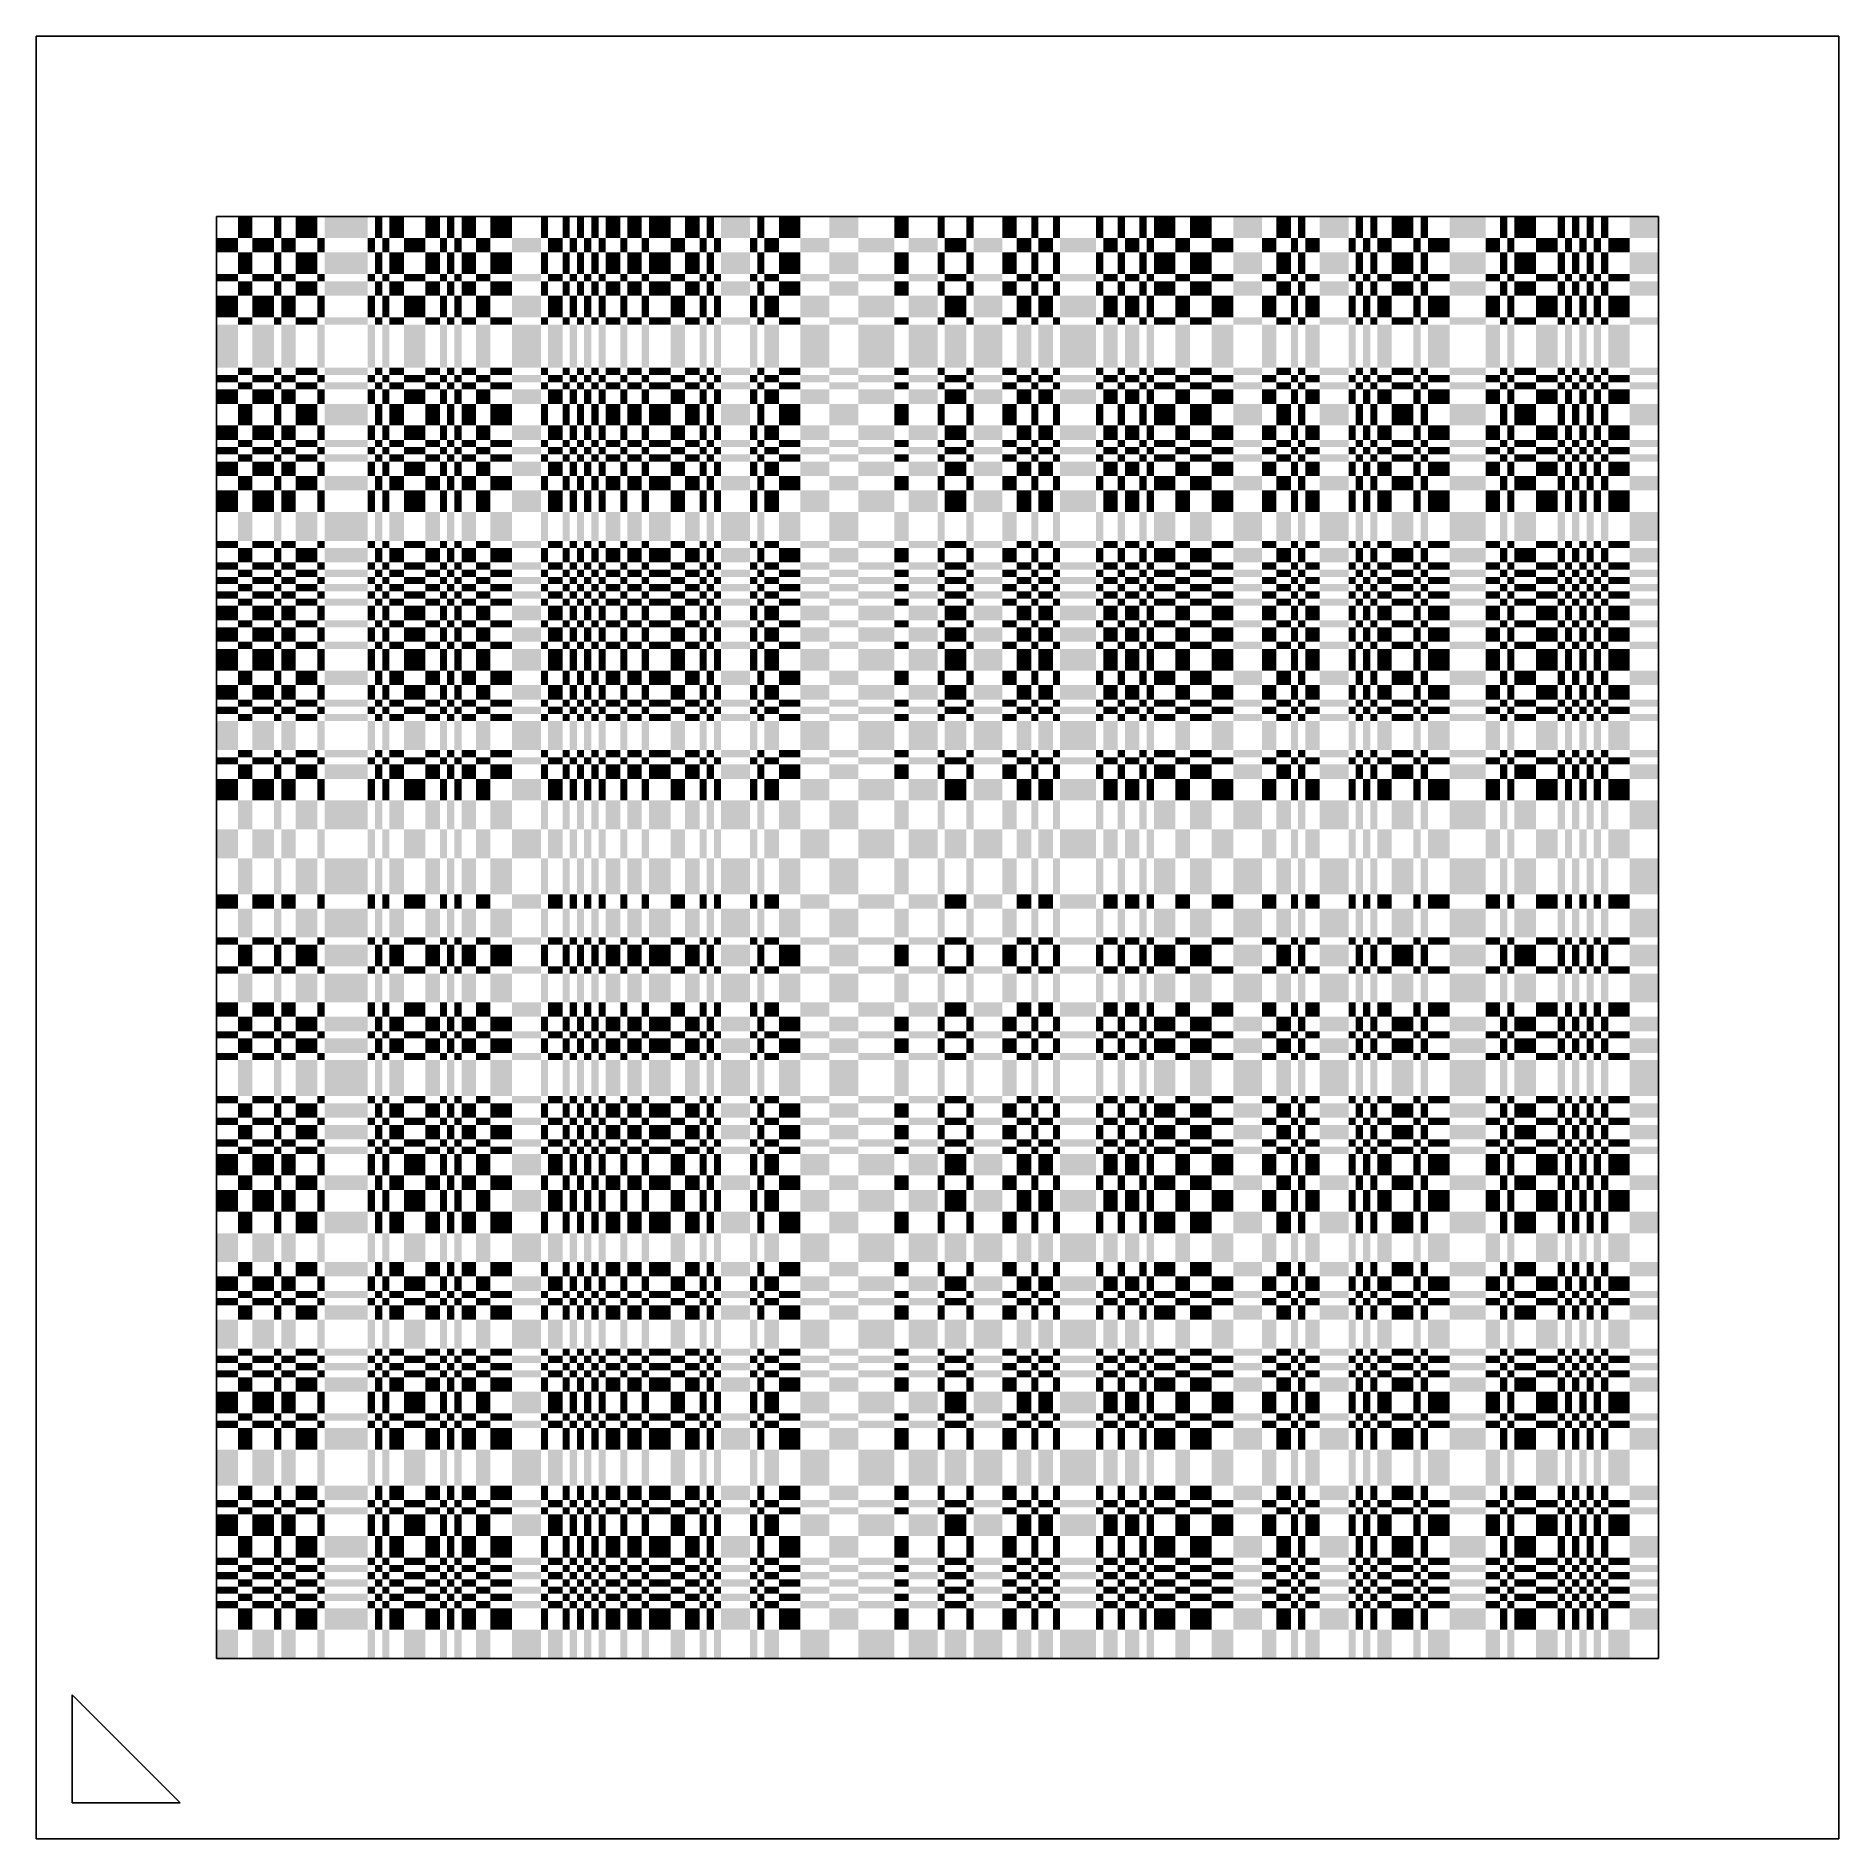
# Model space of a CAD drawing. Extents: x 0 to 10, y 0 to 10.
import ezdxf

# ---------------------------------------------------------------- set-up
doc = ezdxf.new("R2010")
doc.units = 0

msp = doc.modelspace()

# ---------------------------------------------------------------- linework, layer by layer
at = {"layer": 'CHROME'}
for points in [[(1.12, 8.88), (1.2, 8.88), (1.12, 9), (1.2, 9)], [(1.32, 8.88), (1.36, 8.88), (1.32, 9), (1.36, 9)], [(1.44, 8.88), (1.56, 8.88), (1.44, 9), (1.56, 9)], [(1.6, 8.88), (1.84, 8.88), (1.6, 9), (1.84, 9)], [(1.88, 8.88), (1.92, 8.88), (1.88, 9), (1.92, 9)], [(1.96, 8.88), (2.04, 8.88), (1.96, 9), (2.04, 9)], [(2.16, 8.88), (2.24, 8.88), (2.16, 9), (2.24, 9)], [(2.28, 8.88), (2.32, 8.88), (2.28, 9), (2.32, 9)], [(2.36, 8.88), (2.44, 8.88), (2.36, 9), (2.44, 9)], [(2.52, 8.88), (2.64, 8.88), (2.52, 9), (2.64, 9)], [(2.8, 8.88), (2.84, 8.88), (2.8, 9), (2.84, 9)], [(2.92, 8.88), (2.96, 8.88), (2.92, 9), (2.96, 9)], [(3, 8.88), (3.04, 8.88), (3, 9), (3.04, 9)], [(3.08, 8.88), (3.12, 8.88), (3.08, 9), (3.12, 9)], [(3.16, 8.88), (3.24, 8.88), (3.16, 9), (3.24, 9)], [(3.28, 8.88), (3.36, 8.88), (3.28, 9), (3.36, 9)], [(3.4, 8.88), (3.52, 8.88), (3.4, 9), (3.52, 9)], [(3.6, 8.88), (3.68, 8.88), (3.6, 9), (3.68, 9)], [(3.72, 8.88), (3.76, 8.88), (3.72, 9), (3.76, 9)], [(3.8, 8.88), (3.96, 8.88), (3.8, 9), (3.96, 9)], [(4, 8.88), (4.04, 8.88), (4, 9), (4.04, 9)], [(4.12, 8.88), (4.24, 8.88), (4.12, 9), (4.24, 9)], [(4.4, 8.88), (4.56, 8.88), (4.4, 9), (4.56, 9)], [(4.76, 8.88), (4.84, 8.88), (4.76, 9), (4.84, 9)], [(5, 8.88), (5.04, 8.88), (5, 9), (5.04, 9)], [(5.16, 8.88), (5.2, 8.88), (5.16, 9), (5.2, 9)], [(5.36, 8.88), (5.44, 8.88), (5.36, 9), (5.44, 9)], [(5.52, 8.88), (5.56, 8.88), (5.52, 9), (5.56, 9)], [(5.64, 8.88), (5.68, 8.88), (5.64, 9), (5.68, 9)], [(5.88, 8.88), (5.92, 8.88), (5.88, 9), (5.92, 9)], [(6, 8.88), (6.04, 8.88), (6, 9), (6.04, 9)], [(6.12, 8.88), (6.16, 8.88), (6.12, 9), (6.16, 9)], [(6.2, 8.88), (6.32, 8.88), (6.2, 9), (6.32, 9)], [(6.4, 8.88), (6.52, 8.88), (6.4, 9), (6.52, 9)], [(6.64, 8.88), (6.8, 8.88), (6.64, 9), (6.8, 9)], [(6.88, 8.88), (6.96, 8.88), (6.88, 9), (6.96, 9)], [(7, 8.88), (7.04, 8.88), (7, 9), (7.04, 9)], [(7.12, 8.88), (7.28, 8.88), (7.12, 9), (7.28, 9)], [(7.32, 8.88), (7.36, 8.88), (7.32, 9), (7.36, 9)], [(7.4, 8.88), (7.44, 8.88), (7.4, 9), (7.44, 9)], [(7.52, 8.88), (7.64, 8.88), (7.52, 9), (7.64, 9)], [(7.68, 8.88), (7.72, 8.88), (7.68, 9), (7.72, 9)], [(7.84, 8.88), (8.04, 8.88), (7.84, 9), (8.04, 9)], [(8.12, 8.88), (8.16, 8.88), (8.12, 9), (8.16, 9)], [(8.2, 8.88), (8.32, 8.88), (8.2, 9), (8.32, 9)], [(8.44, 8.88), (8.48, 8.88), (8.44, 9), (8.48, 9)], [(8.52, 8.88), (8.56, 8.88), (8.52, 9), (8.56, 9)], [(8.6, 8.88), (8.64, 8.88), (8.6, 9), (8.64, 9)], [(8.68, 8.88), (8.72, 8.88), (8.68, 9), (8.72, 9)], [(8.84, 8.88), (9, 8.88), (8.84, 9), (9, 9)], [(1, 8.8), (1.12, 8.8), (1, 8.88), (1.12, 8.88)], [(1.12, 8.68), (1.2, 8.68), (1.12, 8.8), (1.2, 8.8)], [(1.2, 8.8), (1.32, 8.8), (1.2, 8.88), (1.32, 8.88)], [(1.32, 8.68), (1.36, 8.68), (1.32, 8.8), (1.36, 8.8)], [(1.36, 8.8), (1.44, 8.8), (1.36, 8.88), (1.44, 8.88)], [(1.44, 8.68), (1.56, 8.68), (1.44, 8.8), (1.56, 8.8)], [(1.56, 8.8), (1.6, 8.8), (1.56, 8.88), (1.6, 8.88)], [(1.6, 8.68), (1.84, 8.68), (1.6, 8.8), (1.84, 8.8)], [(1.84, 8.8), (1.88, 8.8), (1.84, 8.88), (1.88, 8.88)], [(1.88, 8.68), (1.92, 8.68), (1.88, 8.8), (1.92, 8.8)], [(1.92, 8.8), (1.96, 8.8), (1.92, 8.88), (1.96, 8.88)], [(1.96, 8.68), (2.04, 8.68), (1.96, 8.8), (2.04, 8.8)], [(2.04, 8.8), (2.16, 8.8), (2.04, 8.88), (2.16, 8.88)], [(2.16, 8.68), (2.24, 8.68), (2.16, 8.8), (2.24, 8.8)], [(2.24, 8.8), (2.28, 8.8), (2.24, 8.88), (2.28, 8.88)], [(2.28, 8.68), (2.32, 8.68), (2.28, 8.8), (2.32, 8.8)], [(2.32, 8.8), (2.36, 8.8), (2.32, 8.88), (2.36, 8.88)], [(2.36, 8.68), (2.44, 8.68), (2.36, 8.8), (2.44, 8.8)], [(2.44, 8.8), (2.52, 8.8), (2.44, 8.88), (2.52, 8.88)], [(2.52, 8.68), (2.64, 8.68), (2.52, 8.8), (2.64, 8.8)], [(2.64, 8.8), (2.8, 8.8), (2.64, 8.88), (2.8, 8.88)], [(2.8, 8.68), (2.84, 8.68), (2.8, 8.8), (2.84, 8.8)], [(2.84, 8.8), (2.92, 8.8), (2.84, 8.88), (2.92, 8.88)], [(2.92, 8.68), (2.96, 8.68), (2.92, 8.8), (2.96, 8.8)], [(2.96, 8.8), (3, 8.8), (2.96, 8.88), (3, 8.88)], [(3, 8.68), (3.04, 8.68), (3, 8.8), (3.04, 8.8)], [(3.04, 8.8), (3.08, 8.8), (3.04, 8.88), (3.08, 8.88)], [(3.08, 8.68), (3.12, 8.68), (3.08, 8.8), (3.12, 8.8)], [(3.12, 8.8), (3.16, 8.8), (3.12, 8.88), (3.16, 8.88)], [(3.16, 8.68), (3.24, 8.68), (3.16, 8.8), (3.24, 8.8)], [(3.24, 8.8), (3.28, 8.8), (3.24, 8.88), (3.28, 8.88)], [(3.28, 8.68), (3.36, 8.68), (3.28, 8.8), (3.36, 8.8)], [(3.36, 8.8), (3.4, 8.8), (3.36, 8.88), (3.4, 8.88)], [(3.4, 8.68), (3.52, 8.68), (3.4, 8.8), (3.52, 8.8)], [(3.52, 8.8), (3.6, 8.8), (3.52, 8.88), (3.6, 8.88)], [(3.6, 8.68), (3.68, 8.68), (3.6, 8.8), (3.68, 8.8)], [(3.68, 8.8), (3.72, 8.8), (3.68, 8.88), (3.72, 8.88)], [(3.72, 8.68), (3.76, 8.68), (3.72, 8.8), (3.76, 8.8)], [(3.76, 8.8), (3.8, 8.8), (3.76, 8.88), (3.8, 8.88)], [(3.8, 8.68), (3.96, 8.68), (3.8, 8.8), (3.96, 8.8)], [(3.96, 8.8), (4, 8.8), (3.96, 8.88), (4, 8.88)], [(4, 8.68), (4.04, 8.68), (4, 8.8), (4.04, 8.8)], [(4.04, 8.8), (4.12, 8.8), (4.04, 8.88), (4.12, 8.88)], [(4.12, 8.68), (4.24, 8.68), (4.12, 8.8), (4.24, 8.8)], [(4.24, 8.8), (4.4, 8.8), (4.24, 8.88), (4.4, 8.88)], [(4.4, 8.68), (4.56, 8.68), (4.4, 8.8), (4.56, 8.8)], [(4.56, 8.8), (4.76, 8.8), (4.56, 8.88), (4.76, 8.88)], [(4.76, 8.68), (4.84, 8.68), (4.76, 8.8), (4.84, 8.8)], [(4.84, 8.8), (5, 8.8), (4.84, 8.88), (5, 8.88)], [(5, 8.68), (5.04, 8.68), (5, 8.8), (5.04, 8.8)], [(5.04, 8.8), (5.16, 8.8), (5.04, 8.88), (5.16, 8.88)], [(5.16, 8.68), (5.2, 8.68), (5.16, 8.8), (5.2, 8.8)], [(5.2, 8.8), (5.36, 8.8), (5.2, 8.88), (5.36, 8.88)], [(5.36, 8.68), (5.44, 8.68), (5.36, 8.8), (5.44, 8.8)], [(5.44, 8.8), (5.52, 8.8), (5.44, 8.88), (5.52, 8.88)], [(5.52, 8.68), (5.56, 8.68), (5.52, 8.8), (5.56, 8.8)], [(5.56, 8.8), (5.64, 8.8), (5.56, 8.88), (5.64, 8.88)], [(5.64, 8.68), (5.68, 8.68), (5.64, 8.8), (5.68, 8.8)], [(5.68, 8.8), (5.88, 8.8), (5.68, 8.88), (5.88, 8.88)], [(5.88, 8.68), (5.92, 8.68), (5.88, 8.8), (5.92, 8.8)], [(5.92, 8.8), (6, 8.8), (5.92, 8.88), (6, 8.88)], [(6, 8.68), (6.04, 8.68), (6, 8.8), (6.04, 8.8)], [(6.04, 8.8), (6.12, 8.8), (6.04, 8.88), (6.12, 8.88)], [(6.12, 8.68), (6.16, 8.68), (6.12, 8.8), (6.16, 8.8)], [(6.16, 8.8), (6.2, 8.8), (6.16, 8.88), (6.2, 8.88)], [(6.2, 8.68), (6.32, 8.68), (6.2, 8.8), (6.32, 8.8)], [(6.32, 8.8), (6.4, 8.8), (6.32, 8.88), (6.4, 8.88)], [(6.4, 8.68), (6.52, 8.68), (6.4, 8.8), (6.52, 8.8)], [(6.52, 8.8), (6.64, 8.8), (6.52, 8.88), (6.64, 8.88)], [(6.64, 8.68), (6.8, 8.68), (6.64, 8.8), (6.8, 8.8)], [(6.8, 8.8), (6.88, 8.8), (6.8, 8.88), (6.88, 8.88)], [(6.88, 8.68), (6.96, 8.68), (6.88, 8.8), (6.96, 8.8)], [(6.96, 8.8), (7, 8.8), (6.96, 8.88), (7, 8.88)], [(7, 8.68), (7.04, 8.68), (7, 8.8), (7.04, 8.8)], [(7.04, 8.8), (7.12, 8.8), (7.04, 8.88), (7.12, 8.88)], [(7.12, 8.68), (7.28, 8.68), (7.12, 8.8), (7.28, 8.8)], [(7.28, 8.8), (7.32, 8.8), (7.28, 8.88), (7.32, 8.88)], [(7.32, 8.68), (7.36, 8.68), (7.32, 8.8), (7.36, 8.8)], [(7.36, 8.8), (7.4, 8.8), (7.36, 8.88), (7.4, 8.88)], [(7.4, 8.68), (7.44, 8.68), (7.4, 8.8), (7.44, 8.8)], [(7.44, 8.8), (7.52, 8.8), (7.44, 8.88), (7.52, 8.88)], [(7.52, 8.68), (7.64, 8.68), (7.52, 8.8), (7.64, 8.8)], [(7.64, 8.8), (7.68, 8.8), (7.64, 8.88), (7.68, 8.88)], [(7.68, 8.68), (7.72, 8.68), (7.68, 8.8), (7.72, 8.8)], [(7.72, 8.8), (7.84, 8.8), (7.72, 8.88), (7.84, 8.88)], [(7.84, 8.68), (8.04, 8.68), (7.84, 8.8), (8.04, 8.8)], [(8.04, 8.8), (8.12, 8.8), (8.04, 8.88), (8.12, 8.88)], [(8.12, 8.68), (8.16, 8.68), (8.12, 8.8), (8.16, 8.8)], [(8.16, 8.8), (8.2, 8.8), (8.16, 8.88), (8.2, 8.88)], [(8.2, 8.68), (8.32, 8.68), (8.2, 8.8), (8.32, 8.8)], [(8.32, 8.8), (8.44, 8.8), (8.32, 8.88), (8.44, 8.88)], [(8.44, 8.68), (8.48, 8.68), (8.44, 8.8), (8.48, 8.8)], [(8.48, 8.8), (8.52, 8.8), (8.48, 8.88), (8.52, 8.88)], [(8.52, 8.68), (8.56, 8.68), (8.52, 8.8), (8.56, 8.8)], [(8.56, 8.8), (8.6, 8.8), (8.56, 8.88), (8.6, 8.88)], [(8.6, 8.68), (8.64, 8.68), (8.6, 8.8), (8.64, 8.8)], [(8.64, 8.8), (8.68, 8.8), (8.64, 8.88), (8.68, 8.88)], [(8.68, 8.68), (8.72, 8.68), (8.68, 8.8), (8.72, 8.8)], [(8.72, 8.8), (8.84, 8.8), (8.72, 8.88), (8.84, 8.88)], [(8.84, 8.68), (9, 8.68), (8.84, 8.8), (9, 8.8)], [(1, 8.64), (1.12, 8.64), (1, 8.68), (1.12, 8.68)], [(1.12, 8.56), (1.2, 8.56), (1.12, 8.64), (1.2, 8.64)], [(1.2, 8.64), (1.32, 8.64), (1.2, 8.68), (1.32, 8.68)], [(1.32, 8.56), (1.36, 8.56), (1.32, 8.64), (1.36, 8.64)], [(1.36, 8.64), (1.44, 8.64), (1.36, 8.68), (1.44, 8.68)], [(1.44, 8.56), (1.56, 8.56), (1.44, 8.64), (1.56, 8.64)], [(1.56, 8.64), (1.6, 8.64), (1.56, 8.68), (1.6, 8.68)], [(1.6, 8.56), (1.84, 8.56), (1.6, 8.64), (1.84, 8.64)], [(1.84, 8.64), (1.88, 8.64), (1.84, 8.68), (1.88, 8.68)], [(1.88, 8.56), (1.92, 8.56), (1.88, 8.64), (1.92, 8.64)], [(1.92, 8.64), (1.96, 8.64), (1.92, 8.68), (1.96, 8.68)], [(1.96, 8.56), (2.04, 8.56), (1.96, 8.64), (2.04, 8.64)], [(2.04, 8.64), (2.16, 8.64), (2.04, 8.68), (2.16, 8.68)], [(2.16, 8.56), (2.24, 8.56), (2.16, 8.64), (2.24, 8.64)], [(2.24, 8.64), (2.28, 8.64), (2.24, 8.68), (2.28, 8.68)], [(2.28, 8.56), (2.32, 8.56), (2.28, 8.64), (2.32, 8.64)], [(2.32, 8.64), (2.36, 8.64), (2.32, 8.68), (2.36, 8.68)], [(2.36, 8.56), (2.44, 8.56), (2.36, 8.64), (2.44, 8.64)], [(2.44, 8.64), (2.52, 8.64), (2.44, 8.68), (2.52, 8.68)], [(2.52, 8.56), (2.64, 8.56), (2.52, 8.64), (2.64, 8.64)], [(2.64, 8.64), (2.8, 8.64), (2.64, 8.68), (2.8, 8.68)], [(2.8, 8.56), (2.84, 8.56), (2.8, 8.64), (2.84, 8.64)], [(2.84, 8.64), (2.92, 8.64), (2.84, 8.68), (2.92, 8.68)], [(2.92, 8.56), (2.96, 8.56), (2.92, 8.64), (2.96, 8.64)], [(2.96, 8.64), (3, 8.64), (2.96, 8.68), (3, 8.68)], [(3, 8.56), (3.04, 8.56), (3, 8.64), (3.04, 8.64)], [(3.04, 8.64), (3.08, 8.64), (3.04, 8.68), (3.08, 8.68)], [(3.08, 8.56), (3.12, 8.56), (3.08, 8.64), (3.12, 8.64)], [(3.12, 8.64), (3.16, 8.64), (3.12, 8.68), (3.16, 8.68)], [(3.16, 8.56), (3.24, 8.56), (3.16, 8.64), (3.24, 8.64)], [(3.24, 8.64), (3.28, 8.64), (3.24, 8.68), (3.28, 8.68)], [(3.28, 8.56), (3.36, 8.56), (3.28, 8.64), (3.36, 8.64)], [(3.36, 8.64), (3.4, 8.64), (3.36, 8.68), (3.4, 8.68)], [(3.4, 8.56), (3.52, 8.56), (3.4, 8.64), (3.52, 8.64)], [(3.52, 8.64), (3.6, 8.64), (3.52, 8.68), (3.6, 8.68)], [(3.6, 8.56), (3.68, 8.56), (3.6, 8.64), (3.68, 8.64)], [(3.68, 8.64), (3.72, 8.64), (3.68, 8.68), (3.72, 8.68)], [(3.72, 8.56), (3.76, 8.56), (3.72, 8.64), (3.76, 8.64)], [(3.76, 8.64), (3.8, 8.64), (3.76, 8.68), (3.8, 8.68)], [(3.8, 8.56), (3.96, 8.56), (3.8, 8.64), (3.96, 8.64)], [(3.96, 8.64), (4, 8.64), (3.96, 8.68), (4, 8.68)], [(4, 8.56), (4.04, 8.56), (4, 8.64), (4.04, 8.64)], [(4.04, 8.64), (4.12, 8.64), (4.04, 8.68), (4.12, 8.68)], [(4.12, 8.56), (4.24, 8.56), (4.12, 8.64), (4.24, 8.64)], [(4.24, 8.64), (4.4, 8.64), (4.24, 8.68), (4.4, 8.68)], [(4.4, 8.56), (4.56, 8.56), (4.4, 8.64), (4.56, 8.64)], [(4.56, 8.64), (4.76, 8.64), (4.56, 8.68), (4.76, 8.68)], [(4.76, 8.56), (4.84, 8.56), (4.76, 8.64), (4.84, 8.64)], [(4.84, 8.64), (5, 8.64), (4.84, 8.68), (5, 8.68)], [(5, 8.56), (5.04, 8.56), (5, 8.64), (5.04, 8.64)], [(5.04, 8.64), (5.16, 8.64), (5.04, 8.68), (5.16, 8.68)], [(5.16, 8.56), (5.2, 8.56), (5.16, 8.64), (5.2, 8.64)], [(5.2, 8.64), (5.36, 8.64), (5.2, 8.68), (5.36, 8.68)], [(5.36, 8.56), (5.44, 8.56), (5.36, 8.64), (5.44, 8.64)], [(5.44, 8.64), (5.52, 8.64), (5.44, 8.68), (5.52, 8.68)], [(5.52, 8.56), (5.56, 8.56), (5.52, 8.64), (5.56, 8.64)], [(5.56, 8.64), (5.64, 8.64), (5.56, 8.68), (5.64, 8.68)], [(5.64, 8.56), (5.68, 8.56), (5.64, 8.64), (5.68, 8.64)], [(5.68, 8.64), (5.88, 8.64), (5.68, 8.68), (5.88, 8.68)], [(5.88, 8.56), (5.92, 8.56), (5.88, 8.64), (5.92, 8.64)], [(5.92, 8.64), (6, 8.64), (5.92, 8.68), (6, 8.68)], [(6, 8.56), (6.04, 8.56), (6, 8.64), (6.04, 8.64)], [(6.04, 8.64), (6.12, 8.64), (6.04, 8.68), (6.12, 8.68)], [(6.12, 8.56), (6.16, 8.56), (6.12, 8.64), (6.16, 8.64)], [(6.16, 8.64), (6.2, 8.64), (6.16, 8.68), (6.2, 8.68)], [(6.2, 8.56), (6.32, 8.56), (6.2, 8.64), (6.32, 8.64)], [(6.32, 8.64), (6.4, 8.64), (6.32, 8.68), (6.4, 8.68)], [(6.4, 8.56), (6.52, 8.56), (6.4, 8.64), (6.52, 8.64)], [(6.52, 8.64), (6.64, 8.64), (6.52, 8.68), (6.64, 8.68)], [(6.64, 8.56), (6.8, 8.56), (6.64, 8.64), (6.8, 8.64)], [(6.8, 8.64), (6.88, 8.64), (6.8, 8.68), (6.88, 8.68)], [(6.88, 8.56), (6.96, 8.56), (6.88, 8.64), (6.96, 8.64)], [(6.96, 8.64), (7, 8.64), (6.96, 8.68), (7, 8.68)], [(7, 8.56), (7.04, 8.56), (7, 8.64), (7.04, 8.64)], [(7.04, 8.64), (7.12, 8.64), (7.04, 8.68), (7.12, 8.68)], [(7.12, 8.56), (7.28, 8.56), (7.12, 8.64), (7.28, 8.64)], [(7.28, 8.64), (7.32, 8.64), (7.28, 8.68), (7.32, 8.68)], [(7.32, 8.56), (7.36, 8.56), (7.32, 8.64), (7.36, 8.64)], [(7.36, 8.64), (7.4, 8.64), (7.36, 8.68), (7.4, 8.68)], [(7.4, 8.56), (7.44, 8.56), (7.4, 8.64), (7.44, 8.64)], [(7.44, 8.64), (7.52, 8.64), (7.44, 8.68), (7.52, 8.68)], [(7.52, 8.56), (7.64, 8.56), (7.52, 8.64), (7.64, 8.64)], [(7.64, 8.64), (7.68, 8.64), (7.64, 8.68), (7.68, 8.68)], [(7.68, 8.56), (7.72, 8.56), (7.68, 8.64), (7.72, 8.64)], [(7.72, 8.64), (7.84, 8.64), (7.72, 8.68), (7.84, 8.68)], [(7.84, 8.56), (8.04, 8.56), (7.84, 8.64), (8.04, 8.64)], [(8.04, 8.64), (8.12, 8.64), (8.04, 8.68), (8.12, 8.68)], [(8.12, 8.56), (8.16, 8.56), (8.12, 8.64), (8.16, 8.64)], [(8.16, 8.64), (8.2, 8.64), (8.16, 8.68), (8.2, 8.68)], [(8.2, 8.56), (8.32, 8.56), (8.2, 8.64), (8.32, 8.64)], [(8.32, 8.64), (8.44, 8.64), (8.32, 8.68), (8.44, 8.68)], [(8.44, 8.56), (8.48, 8.56), (8.44, 8.64), (8.48, 8.64)], [(8.48, 8.64), (8.52, 8.64), (8.48, 8.68), (8.52, 8.68)], [(8.52, 8.56), (8.56, 8.56), (8.52, 8.64), (8.56, 8.64)], [(8.56, 8.64), (8.6, 8.64), (8.56, 8.68), (8.6, 8.68)], [(8.6, 8.56), (8.64, 8.56), (8.6, 8.64), (8.64, 8.64)], [(8.64, 8.64), (8.68, 8.64), (8.64, 8.68), (8.68, 8.68)], [(8.68, 8.56), (8.72, 8.56), (8.68, 8.64), (8.72, 8.64)], [(8.72, 8.64), (8.84, 8.64), (8.72, 8.68), (8.84, 8.68)], [(8.84, 8.56), (9, 8.56), (8.84, 8.64), (9, 8.64)], [(1, 8.44), (1.12, 8.44), (1, 8.56), (1.12, 8.56)], [(1.2, 8.44), (1.32, 8.44), (1.2, 8.56), (1.32, 8.56)], [(1.36, 8.44), (1.44, 8.44), (1.36, 8.56), (1.44, 8.56)], [(1.56, 8.44), (1.6, 8.44), (1.56, 8.56), (1.6, 8.56)], [(1.84, 8.44), (1.88, 8.44), (1.84, 8.56), (1.88, 8.56)], [(1.92, 8.44), (1.96, 8.44), (1.92, 8.56), (1.96, 8.56)], [(2.04, 8.44), (2.16, 8.44), (2.04, 8.56), (2.16, 8.56)], [(2.24, 8.44), (2.28, 8.44), (2.24, 8.56), (2.28, 8.56)], [(2.32, 8.44), (2.36, 8.44), (2.32, 8.56), (2.36, 8.56)], [(2.44, 8.44), (2.52, 8.44), (2.44, 8.56), (2.52, 8.56)], [(2.64, 8.44), (2.8, 8.44), (2.64, 8.56), (2.8, 8.56)], [(2.84, 8.44), (2.92, 8.44), (2.84, 8.56), (2.92, 8.56)], [(2.96, 8.44), (3, 8.44), (2.96, 8.56), (3, 8.56)], [(3.04, 8.44), (3.08, 8.44), (3.04, 8.56), (3.08, 8.56)], [(3.12, 8.44), (3.16, 8.44), (3.12, 8.56), (3.16, 8.56)], [(3.24, 8.44), (3.28, 8.44), (3.24, 8.56), (3.28, 8.56)], [(3.36, 8.44), (3.4, 8.44), (3.36, 8.56), (3.4, 8.56)], [(3.52, 8.44), (3.6, 8.44), (3.52, 8.56), (3.6, 8.56)], [(3.68, 8.44), (3.72, 8.44), (3.68, 8.56), (3.72, 8.56)], [(3.76, 8.44), (3.8, 8.44), (3.76, 8.56), (3.8, 8.56)], [(3.96, 8.44), (4, 8.44), (3.96, 8.56), (4, 8.56)], [(4.04, 8.44), (4.12, 8.44), (4.04, 8.56), (4.12, 8.56)], [(4.24, 8.44), (4.4, 8.44), (4.24, 8.56), (4.4, 8.56)], [(4.56, 8.44), (4.76, 8.44), (4.56, 8.56), (4.76, 8.56)], [(4.84, 8.44), (5, 8.44), (4.84, 8.56), (5, 8.56)], [(5.04, 8.44), (5.16, 8.44), (5.04, 8.56), (5.16, 8.56)], [(5.2, 8.44), (5.36, 8.44), (5.2, 8.56), (5.36, 8.56)], [(5.44, 8.44), (5.52, 8.44), (5.44, 8.56), (5.52, 8.56)], [(5.56, 8.44), (5.64, 8.44), (5.56, 8.56), (5.64, 8.56)], [(5.68, 8.44), (5.88, 8.44), (5.68, 8.56), (5.88, 8.56)], [(5.92, 8.44), (6, 8.44), (5.92, 8.56), (6, 8.56)], [(6.04, 8.44), (6.12, 8.44), (6.04, 8.56), (6.12, 8.56)], [(6.16, 8.44), (6.2, 8.44), (6.16, 8.56), (6.2, 8.56)], [(6.32, 8.44), (6.4, 8.44), (6.32, 8.56), (6.4, 8.56)], [(6.52, 8.44), (6.64, 8.44), (6.52, 8.56), (6.64, 8.56)], [(6.8, 8.44), (6.88, 8.44), (6.8, 8.56), (6.88, 8.56)], [(6.96, 8.44), (7, 8.44), (6.96, 8.56), (7, 8.56)], [(7.04, 8.44), (7.12, 8.44), (7.04, 8.56), (7.12, 8.56)], [(7.28, 8.44), (7.32, 8.44), (7.28, 8.56), (7.32, 8.56)], [(7.36, 8.44), (7.4, 8.44), (7.36, 8.56), (7.4, 8.56)], [(7.44, 8.44), (7.52, 8.44), (7.44, 8.56), (7.52, 8.56)], [(7.64, 8.44), (7.68, 8.44), (7.64, 8.56), (7.68, 8.56)], [(7.72, 8.44), (7.84, 8.44), (7.72, 8.56), (7.84, 8.56)], [(8.04, 8.44), (8.12, 8.44), (8.04, 8.56), (8.12, 8.56)], [(8.16, 8.44), (8.2, 8.44), (8.16, 8.56), (8.2, 8.56)], [(8.32, 8.44), (8.44, 8.44), (8.32, 8.56), (8.44, 8.56)], [(8.48, 8.44), (8.52, 8.44), (8.48, 8.56), (8.52, 8.56)], [(8.56, 8.44), (8.6, 8.44), (8.56, 8.56), (8.6, 8.56)], [(8.64, 8.44), (8.68, 8.44), (8.64, 8.56), (8.68, 8.56)], [(8.72, 8.44), (8.84, 8.44), (8.72, 8.56), (8.84, 8.56)], [(1, 8.16), (1.12, 8.16), (1, 8.4), (1.12, 8.4)], [(1.12, 8.4), (1.2, 8.4), (1.12, 8.44), (1.2, 8.44)], [(1.2, 8.16), (1.32, 8.16), (1.2, 8.4), (1.32, 8.4)], [(1.32, 8.4), (1.36, 8.4), (1.32, 8.44), (1.36, 8.44)], [(1.36, 8.16), (1.44, 8.16), (1.36, 8.4), (1.44, 8.4)], [(1.44, 8.4), (1.56, 8.4), (1.44, 8.44), (1.56, 8.44)], [(1.56, 8.16), (1.6, 8.16), (1.56, 8.4), (1.6, 8.4)], [(1.6, 8.4), (1.84, 8.4), (1.6, 8.44), (1.84, 8.44)], [(1.84, 8.16), (1.88, 8.16), (1.84, 8.4), (1.88, 8.4)], [(1.88, 8.4), (1.92, 8.4), (1.88, 8.44), (1.92, 8.44)], [(1.92, 8.16), (1.96, 8.16), (1.92, 8.4), (1.96, 8.4)], [(1.96, 8.4), (2.04, 8.4), (1.96, 8.44), (2.04, 8.44)], [(2.04, 8.16), (2.16, 8.16), (2.04, 8.4), (2.16, 8.4)], [(2.16, 8.4), (2.24, 8.4), (2.16, 8.44), (2.24, 8.44)], [(2.24, 8.16), (2.28, 8.16), (2.24, 8.4), (2.28, 8.4)], [(2.28, 8.4), (2.32, 8.4), (2.28, 8.44), (2.32, 8.44)], [(2.32, 8.16), (2.36, 8.16), (2.32, 8.4), (2.36, 8.4)], [(2.36, 8.4), (2.44, 8.4), (2.36, 8.44), (2.44, 8.44)], [(2.44, 8.16), (2.52, 8.16), (2.44, 8.4), (2.52, 8.4)], [(2.52, 8.4), (2.64, 8.4), (2.52, 8.44), (2.64, 8.44)], [(2.64, 8.16), (2.8, 8.16), (2.64, 8.4), (2.8, 8.4)], [(2.8, 8.4), (2.84, 8.4), (2.8, 8.44), (2.84, 8.44)], [(2.84, 8.16), (2.92, 8.16), (2.84, 8.4), (2.92, 8.4)], [(2.92, 8.4), (2.96, 8.4), (2.92, 8.44), (2.96, 8.44)], [(2.96, 8.16), (3, 8.16), (2.96, 8.4), (3, 8.4)], [(3, 8.4), (3.04, 8.4), (3, 8.44), (3.04, 8.44)], [(3.04, 8.16), (3.08, 8.16), (3.04, 8.4), (3.08, 8.4)], [(3.08, 8.4), (3.12, 8.4), (3.08, 8.44), (3.12, 8.44)], [(3.12, 8.16), (3.16, 8.16), (3.12, 8.4), (3.16, 8.4)], [(3.16, 8.4), (3.24, 8.4), (3.16, 8.44), (3.24, 8.44)], [(3.24, 8.16), (3.28, 8.16), (3.24, 8.4), (3.28, 8.4)], [(3.28, 8.4), (3.36, 8.4), (3.28, 8.44), (3.36, 8.44)], [(3.36, 8.16), (3.4, 8.16), (3.36, 8.4), (3.4, 8.4)], [(3.4, 8.4), (3.52, 8.4), (3.4, 8.44), (3.52, 8.44)], [(3.52, 8.16), (3.6, 8.16), (3.52, 8.4), (3.6, 8.4)], [(3.6, 8.4), (3.68, 8.4), (3.6, 8.44), (3.68, 8.44)], [(3.68, 8.16), (3.72, 8.16), (3.68, 8.4), (3.72, 8.4)], [(3.72, 8.4), (3.76, 8.4), (3.72, 8.44), (3.76, 8.44)], [(3.76, 8.16), (3.8, 8.16), (3.76, 8.4), (3.8, 8.4)], [(3.8, 8.4), (3.96, 8.4), (3.8, 8.44), (3.96, 8.44)], [(3.96, 8.16), (4, 8.16), (3.96, 8.4), (4, 8.4)], [(4, 8.4), (4.04, 8.4), (4, 8.44), (4.04, 8.44)], [(4.04, 8.16), (4.12, 8.16), (4.04, 8.4), (4.12, 8.4)], [(4.12, 8.4), (4.24, 8.4), (4.12, 8.44), (4.24, 8.44)], [(4.24, 8.16), (4.4, 8.16), (4.24, 8.4), (4.4, 8.4)], [(4.4, 8.4), (4.56, 8.4), (4.4, 8.44), (4.56, 8.44)], [(4.56, 8.16), (4.76, 8.16), (4.56, 8.4), (4.76, 8.4)], [(4.76, 8.4), (4.84, 8.4), (4.76, 8.44), (4.84, 8.44)], [(4.84, 8.16), (5, 8.16), (4.84, 8.4), (5, 8.4)], [(5, 8.4), (5.04, 8.4), (5, 8.44), (5.04, 8.44)], [(5.04, 8.16), (5.16, 8.16), (5.04, 8.4), (5.16, 8.4)], [(5.16, 8.4), (5.2, 8.4), (5.16, 8.44), (5.2, 8.44)], [(5.2, 8.16), (5.36, 8.16), (5.2, 8.4), (5.36, 8.4)], [(5.36, 8.4), (5.44, 8.4), (5.36, 8.44), (5.44, 8.44)], [(5.44, 8.16), (5.52, 8.16), (5.44, 8.4), (5.52, 8.4)], [(5.52, 8.4), (5.56, 8.4), (5.52, 8.44), (5.56, 8.44)], [(5.56, 8.16), (5.64, 8.16), (5.56, 8.4), (5.64, 8.4)], [(5.64, 8.4), (5.68, 8.4), (5.64, 8.44), (5.68, 8.44)], [(5.68, 8.16), (5.88, 8.16), (5.68, 8.4), (5.88, 8.4)], [(5.88, 8.4), (5.92, 8.4), (5.88, 8.44), (5.92, 8.44)], [(5.92, 8.16), (6, 8.16), (5.92, 8.4), (6, 8.4)], [(6, 8.4), (6.04, 8.4), (6, 8.44), (6.04, 8.44)], [(6.04, 8.16), (6.12, 8.16), (6.04, 8.4), (6.12, 8.4)], [(6.12, 8.4), (6.16, 8.4), (6.12, 8.44), (6.16, 8.44)], [(6.16, 8.16), (6.2, 8.16), (6.16, 8.4), (6.2, 8.4)], [(6.2, 8.4), (6.32, 8.4), (6.2, 8.44), (6.32, 8.44)], [(6.32, 8.16), (6.4, 8.16), (6.32, 8.4), (6.4, 8.4)], [(6.4, 8.4), (6.52, 8.4), (6.4, 8.44), (6.52, 8.44)], [(6.52, 8.16), (6.64, 8.16), (6.52, 8.4), (6.64, 8.4)], [(6.64, 8.4), (6.8, 8.4), (6.64, 8.44), (6.8, 8.44)], [(6.8, 8.16), (6.88, 8.16), (6.8, 8.4), (6.88, 8.4)], [(6.88, 8.4), (6.96, 8.4), (6.88, 8.44), (6.96, 8.44)], [(6.96, 8.16), (7, 8.16), (6.96, 8.4), (7, 8.4)], [(7, 8.4), (7.04, 8.4), (7, 8.44), (7.04, 8.44)], [(7.04, 8.16), (7.12, 8.16), (7.04, 8.4), (7.12, 8.4)], [(7.12, 8.4), (7.28, 8.4), (7.12, 8.44), (7.28, 8.44)], [(7.28, 8.16), (7.32, 8.16), (7.28, 8.4), (7.32, 8.4)], [(7.32, 8.4), (7.36, 8.4), (7.32, 8.44), (7.36, 8.44)], [(7.36, 8.16), (7.4, 8.16), (7.36, 8.4), (7.4, 8.4)], [(7.4, 8.4), (7.44, 8.4), (7.4, 8.44), (7.44, 8.44)], [(7.44, 8.16), (7.52, 8.16), (7.44, 8.4), (7.52, 8.4)], [(7.52, 8.4), (7.64, 8.4), (7.52, 8.44), (7.64, 8.44)], [(7.64, 8.16), (7.68, 8.16), (7.64, 8.4), (7.68, 8.4)], [(7.68, 8.4), (7.72, 8.4), (7.68, 8.44), (7.72, 8.44)], [(7.72, 8.16), (7.84, 8.16), (7.72, 8.4), (7.84, 8.4)], [(7.84, 8.4), (8.04, 8.4), (7.84, 8.44), (8.04, 8.44)], [(8.04, 8.16), (8.12, 8.16), (8.04, 8.4), (8.12, 8.4)], [(8.12, 8.4), (8.16, 8.4), (8.12, 8.44), (8.16, 8.44)], [(8.16, 8.16), (8.2, 8.16), (8.16, 8.4), (8.2, 8.4)], [(8.2, 8.4), (8.32, 8.4), (8.2, 8.44), (8.32, 8.44)], [(8.32, 8.16), (8.44, 8.16), (8.32, 8.4), (8.44, 8.4)], [(8.44, 8.4), (8.48, 8.4), (8.44, 8.44), (8.48, 8.44)], [(8.48, 8.16), (8.52, 8.16), (8.48, 8.4), (8.52, 8.4)], [(8.52, 8.4), (8.56, 8.4), (8.52, 8.44), (8.56, 8.44)], [(8.56, 8.16), (8.6, 8.16), (8.56, 8.4), (8.6, 8.4)], [(8.6, 8.4), (8.64, 8.4), (8.6, 8.44), (8.64, 8.44)], [(8.64, 8.16), (8.68, 8.16), (8.64, 8.4), (8.68, 8.4)], [(8.68, 8.4), (8.72, 8.4), (8.68, 8.44), (8.72, 8.44)], [(8.72, 8.16), (8.84, 8.16), (8.72, 8.4), (8.84, 8.4)], [(8.84, 8.4), (9, 8.4), (8.84, 8.44), (9, 8.44)], [(1, 8.08), (1.12, 8.08), (1, 8.12), (1.12, 8.12)], [(1.12, 8.12), (1.2, 8.12), (1.12, 8.16), (1.2, 8.16)], [(1.2, 8.08), (1.32, 8.08), (1.2, 8.12), (1.32, 8.12)], [(1.32, 8.12), (1.36, 8.12), (1.32, 8.16), (1.36, 8.16)], [(1.36, 8.08), (1.44, 8.08), (1.36, 8.12), (1.44, 8.12)], [(1.44, 8.12), (1.56, 8.12), (1.44, 8.16), (1.56, 8.16)], [(1.56, 8.08), (1.6, 8.08), (1.56, 8.12), (1.6, 8.12)], [(1.6, 8.12), (1.84, 8.12), (1.6, 8.16), (1.84, 8.16)], [(1.84, 8.08), (1.88, 8.08), (1.84, 8.12), (1.88, 8.12)], [(1.88, 8.12), (1.92, 8.12), (1.88, 8.16), (1.92, 8.16)], [(1.92, 8.08), (1.96, 8.08), (1.92, 8.12), (1.96, 8.12)], [(1.96, 8.12), (2.04, 8.12), (1.96, 8.16), (2.04, 8.16)], [(2.04, 8.08), (2.16, 8.08), (2.04, 8.12), (2.16, 8.12)], [(2.16, 8.12), (2.24, 8.12), (2.16, 8.16), (2.24, 8.16)], [(2.24, 8.08), (2.28, 8.08), (2.24, 8.12), (2.28, 8.12)], [(2.28, 8.12), (2.32, 8.12), (2.28, 8.16), (2.32, 8.16)], [(2.32, 8.08), (2.36, 8.08), (2.32, 8.12), (2.36, 8.12)], [(2.36, 8.12), (2.44, 8.12), (2.36, 8.16), (2.44, 8.16)], [(2.44, 8.08), (2.52, 8.08), (2.44, 8.12), (2.52, 8.12)], [(2.52, 8.12), (2.64, 8.12), (2.52, 8.16), (2.64, 8.16)], [(2.64, 8.08), (2.8, 8.08), (2.64, 8.12), (2.8, 8.12)], [(2.8, 8.12), (2.84, 8.12), (2.8, 8.16), (2.84, 8.16)], [(2.84, 8.08), (2.92, 8.08), (2.84, 8.12), (2.92, 8.12)], [(2.92, 8.12), (2.96, 8.12), (2.92, 8.16), (2.96, 8.16)], [(2.96, 8.08), (3, 8.08), (2.96, 8.12), (3, 8.12)], [(3, 8.12), (3.04, 8.12), (3, 8.16), (3.04, 8.16)], [(3.04, 8.08), (3.08, 8.08), (3.04, 8.12), (3.08, 8.12)], [(3.08, 8.12), (3.12, 8.12), (3.08, 8.16), (3.12, 8.16)], [(3.12, 8.08), (3.16, 8.08), (3.12, 8.12), (3.16, 8.12)], [(3.16, 8.12), (3.24, 8.12), (3.16, 8.16), (3.24, 8.16)], [(3.24, 8.08), (3.28, 8.08), (3.24, 8.12), (3.28, 8.12)], [(3.28, 8.12), (3.36, 8.12), (3.28, 8.16), (3.36, 8.16)], [(3.36, 8.08), (3.4, 8.08), (3.36, 8.12), (3.4, 8.12)], [(3.4, 8.12), (3.52, 8.12), (3.4, 8.16), (3.52, 8.16)], [(3.52, 8.08), (3.6, 8.08), (3.52, 8.12), (3.6, 8.12)], [(3.6, 8.12), (3.68, 8.12), (3.6, 8.16), (3.68, 8.16)], [(3.68, 8.08), (3.72, 8.08), (3.68, 8.12), (3.72, 8.12)], [(3.72, 8.12), (3.76, 8.12), (3.72, 8.16), (3.76, 8.16)], [(3.76, 8.08), (3.8, 8.08), (3.76, 8.12), (3.8, 8.12)], [(3.8, 8.12), (3.96, 8.12), (3.8, 8.16), (3.96, 8.16)], [(3.96, 8.08), (4, 8.08), (3.96, 8.12), (4, 8.12)], [(4, 8.12), (4.04, 8.12), (4, 8.16), (4.04, 8.16)], [(4.04, 8.08), (4.12, 8.08), (4.04, 8.12), (4.12, 8.12)], [(4.12, 8.12), (4.24, 8.12), (4.12, 8.16), (4.24, 8.16)], [(4.24, 8.08), (4.4, 8.08), (4.24, 8.12), (4.4, 8.12)], [(4.4, 8.12), (4.56, 8.12), (4.4, 8.16), (4.56, 8.16)], [(4.56, 8.08), (4.76, 8.08), (4.56, 8.12), (4.76, 8.12)], [(4.76, 8.12), (4.84, 8.12), (4.76, 8.16), (4.84, 8.16)], [(4.84, 8.08), (5, 8.08), (4.84, 8.12), (5, 8.12)], [(5, 8.12), (5.04, 8.12), (5, 8.16), (5.04, 8.16)], [(5.04, 8.08), (5.16, 8.08), (5.04, 8.12), (5.16, 8.12)], [(5.16, 8.12), (5.2, 8.12), (5.16, 8.16), (5.2, 8.16)], [(5.2, 8.08), (5.36, 8.08), (5.2, 8.12), (5.36, 8.12)], [(5.36, 8.12), (5.44, 8.12), (5.36, 8.16), (5.44, 8.16)], [(5.44, 8.08), (5.52, 8.08), (5.44, 8.12), (5.52, 8.12)], [(5.52, 8.12), (5.56, 8.12), (5.52, 8.16), (5.56, 8.16)], [(5.56, 8.08), (5.64, 8.08), (5.56, 8.12), (5.64, 8.12)], [(5.64, 8.12), (5.68, 8.12), (5.64, 8.16), (5.68, 8.16)], [(5.68, 8.08), (5.88, 8.08), (5.68, 8.12), (5.88, 8.12)], [(5.88, 8.12), (5.92, 8.12), (5.88, 8.16), (5.92, 8.16)], [(5.92, 8.08), (6, 8.08), (5.92, 8.12), (6, 8.12)], [(6, 8.12), (6.04, 8.12), (6, 8.16), (6.04, 8.16)], [(6.04, 8.08), (6.12, 8.08), (6.04, 8.12), (6.12, 8.12)], [(6.12, 8.12), (6.16, 8.12), (6.12, 8.16), (6.16, 8.16)], [(6.16, 8.08), (6.2, 8.08), (6.16, 8.12), (6.2, 8.12)], [(6.2, 8.12), (6.32, 8.12), (6.2, 8.16), (6.32, 8.16)], [(6.32, 8.08), (6.4, 8.08), (6.32, 8.12), (6.4, 8.12)], [(6.4, 8.12), (6.52, 8.12), (6.4, 8.16), (6.52, 8.16)], [(6.52, 8.08), (6.64, 8.08), (6.52, 8.12), (6.64, 8.12)], [(6.64, 8.12), (6.8, 8.12), (6.64, 8.16), (6.8, 8.16)], [(6.8, 8.08), (6.88, 8.08), (6.8, 8.12), (6.88, 8.12)], [(6.88, 8.12), (6.96, 8.12), (6.88, 8.16), (6.96, 8.16)], [(6.96, 8.08), (7, 8.08), (6.96, 8.12), (7, 8.12)], [(7, 8.12), (7.04, 8.12), (7, 8.16), (7.04, 8.16)], [(7.04, 8.08), (7.12, 8.08), (7.04, 8.12), (7.12, 8.12)], [(7.12, 8.12), (7.28, 8.12), (7.12, 8.16), (7.28, 8.16)], [(7.28, 8.08), (7.32, 8.08), (7.28, 8.12), (7.32, 8.12)], [(7.32, 8.12), (7.36, 8.12), (7.32, 8.16), (7.36, 8.16)], [(7.36, 8.08), (7.4, 8.08), (7.36, 8.12), (7.4, 8.12)], [(7.4, 8.12), (7.44, 8.12), (7.4, 8.16), (7.44, 8.16)], [(7.44, 8.08), (7.52, 8.08), (7.44, 8.12), (7.52, 8.12)], [(7.52, 8.12), (7.64, 8.12), (7.52, 8.16), (7.64, 8.16)], [(7.64, 8.08), (7.68, 8.08), (7.64, 8.12), (7.68, 8.12)], [(7.68, 8.12), (7.72, 8.12), (7.68, 8.16), (7.72, 8.16)], [(7.72, 8.08), (7.84, 8.08), (7.72, 8.12), (7.84, 8.12)], [(7.84, 8.12), (8.04, 8.12), (7.84, 8.16), (8.04, 8.16)], [(8.04, 8.08), (8.12, 8.08), (8.04, 8.12), (8.12, 8.12)], [(8.12, 8.12), (8.16, 8.12), (8.12, 8.16), (8.16, 8.16)], [(8.16, 8.08), (8.2, 8.08), (8.16, 8.12), (8.2, 8.12)], [(8.2, 8.12), (8.32, 8.12), (8.2, 8.16), (8.32, 8.16)], [(8.32, 8.08), (8.44, 8.08), (8.32, 8.12), (8.44, 8.12)], [(8.44, 8.12), (8.48, 8.12), (8.44, 8.16), (8.48, 8.16)], [(8.48, 8.08), (8.52, 8.08), (8.48, 8.12), (8.52, 8.12)], [(8.52, 8.12), (8.56, 8.12), (8.52, 8.16), (8.56, 8.16)], [(8.56, 8.08), (8.6, 8.08), (8.56, 8.12), (8.6, 8.12)], [(8.6, 8.12), (8.64, 8.12), (8.6, 8.16), (8.64, 8.16)], [(8.64, 8.08), (8.68, 8.08), (8.64, 8.12), (8.68, 8.12)], [(8.68, 8.12), (8.72, 8.12), (8.68, 8.16), (8.72, 8.16)], [(8.72, 8.08), (8.84, 8.08), (8.72, 8.12), (8.84, 8.12)], [(8.84, 8.12), (9, 8.12), (8.84, 8.16), (9, 8.16)], [(1, 7.96), (1.12, 7.96), (1, 8.04), (1.12, 8.04)], [(1.12, 8.04), (1.2, 8.04), (1.12, 8.08), (1.2, 8.08)], [(1.2, 7.96), (1.32, 7.96), (1.2, 8.04), (1.32, 8.04)], [(1.32, 8.04), (1.36, 8.04), (1.32, 8.08), (1.36, 8.08)], [(1.36, 7.96), (1.44, 7.96), (1.36, 8.04), (1.44, 8.04)], [(1.44, 8.04), (1.56, 8.04), (1.44, 8.08), (1.56, 8.08)], [(1.56, 7.96), (1.6, 7.96), (1.56, 8.04), (1.6, 8.04)], [(1.6, 8.04), (1.84, 8.04), (1.6, 8.08), (1.84, 8.08)], [(1.84, 7.96), (1.88, 7.96), (1.84, 8.04), (1.88, 8.04)], [(1.88, 8.04), (1.92, 8.04), (1.88, 8.08), (1.92, 8.08)], [(1.92, 7.96), (1.96, 7.96), (1.92, 8.04), (1.96, 8.04)], [(1.96, 8.04), (2.04, 8.04), (1.96, 8.08), (2.04, 8.08)], [(2.04, 7.96), (2.16, 7.96), (2.04, 8.04), (2.16, 8.04)], [(2.16, 8.04), (2.24, 8.04), (2.16, 8.08), (2.24, 8.08)], [(2.24, 7.96), (2.28, 7.96), (2.24, 8.04), (2.28, 8.04)], [(2.28, 8.04), (2.32, 8.04), (2.28, 8.08), (2.32, 8.08)], [(2.32, 7.96), (2.36, 7.96), (2.32, 8.04), (2.36, 8.04)], [(2.36, 8.04), (2.44, 8.04), (2.36, 8.08), (2.44, 8.08)], [(2.44, 7.96), (2.52, 7.96), (2.44, 8.04), (2.52, 8.04)], [(2.52, 8.04), (2.64, 8.04), (2.52, 8.08), (2.64, 8.08)], [(2.64, 7.96), (2.8, 7.96), (2.64, 8.04), (2.8, 8.04)], [(2.8, 8.04), (2.84, 8.04), (2.8, 8.08), (2.84, 8.08)], [(2.84, 7.96), (2.92, 7.96), (2.84, 8.04), (2.92, 8.04)], [(2.92, 8.04), (2.96, 8.04), (2.92, 8.08), (2.96, 8.08)], [(2.96, 7.96), (3, 7.96), (2.96, 8.04), (3, 8.04)], [(3, 8.04), (3.04, 8.04), (3, 8.08), (3.04, 8.08)], [(3.04, 7.96), (3.08, 7.96), (3.04, 8.04), (3.08, 8.04)], [(3.08, 8.04), (3.12, 8.04), (3.08, 8.08), (3.12, 8.08)], [(3.12, 7.96), (3.16, 7.96), (3.12, 8.04), (3.16, 8.04)], [(3.16, 8.04), (3.24, 8.04), (3.16, 8.08), (3.24, 8.08)], [(3.24, 7.96), (3.28, 7.96), (3.24, 8.04), (3.28, 8.04)], [(3.28, 8.04), (3.36, 8.04), (3.28, 8.08), (3.36, 8.08)], [(3.36, 7.96), (3.4, 7.96), (3.36, 8.04), (3.4, 8.04)], [(3.4, 8.04), (3.52, 8.04), (3.4, 8.08), (3.52, 8.08)], [(3.52, 7.96), (3.6, 7.96), (3.52, 8.04), (3.6, 8.04)], [(3.6, 8.04), (3.68, 8.04), (3.6, 8.08), (3.68, 8.08)], [(3.68, 7.96), (3.72, 7.96), (3.68, 8.04), (3.72, 8.04)], [(3.72, 8.04), (3.76, 8.04), (3.72, 8.08), (3.76, 8.08)], [(3.76, 7.96), (3.8, 7.96), (3.76, 8.04), (3.8, 8.04)], [(3.8, 8.04), (3.96, 8.04), (3.8, 8.08), (3.96, 8.08)], [(3.96, 7.96), (4, 7.96), (3.96, 8.04), (4, 8.04)], [(4, 8.04), (4.04, 8.04), (4, 8.08), (4.04, 8.08)], [(4.04, 7.96), (4.12, 7.96), (4.04, 8.04), (4.12, 8.04)], [(4.12, 8.04), (4.24, 8.04), (4.12, 8.08), (4.24, 8.08)], [(4.24, 7.96), (4.4, 7.96), (4.24, 8.04), (4.4, 8.04)], [(4.4, 8.04), (4.56, 8.04), (4.4, 8.08), (4.56, 8.08)], [(4.56, 7.96), (4.76, 7.96), (4.56, 8.04), (4.76, 8.04)], [(4.76, 8.04), (4.84, 8.04), (4.76, 8.08), (4.84, 8.08)], [(4.84, 7.96), (5, 7.96), (4.84, 8.04), (5, 8.04)], [(5, 8.04), (5.04, 8.04), (5, 8.08), (5.04, 8.08)], [(5.04, 7.96), (5.16, 7.96), (5.04, 8.04), (5.16, 8.04)], [(5.16, 8.04), (5.2, 8.04), (5.16, 8.08), (5.2, 8.08)], [(5.2, 7.96), (5.36, 7.96), (5.2, 8.04), (5.36, 8.04)], [(5.36, 8.04), (5.44, 8.04), (5.36, 8.08), (5.44, 8.08)], [(5.44, 7.96), (5.52, 7.96), (5.44, 8.04), (5.52, 8.04)], [(5.52, 8.04), (5.56, 8.04), (5.52, 8.08), (5.56, 8.08)], [(5.56, 7.96), (5.64, 7.96), (5.56, 8.04), (5.64, 8.04)], [(5.64, 8.04), (5.68, 8.04), (5.64, 8.08), (5.68, 8.08)], [(5.68, 7.96), (5.88, 7.96), (5.68, 8.04), (5.88, 8.04)], [(5.88, 8.04), (5.92, 8.04), (5.88, 8.08), (5.92, 8.08)], [(5.92, 7.96), (6, 7.96), (5.92, 8.04), (6, 8.04)], [(6, 8.04), (6.04, 8.04), (6, 8.08), (6.04, 8.08)], [(6.04, 7.96), (6.12, 7.96), (6.04, 8.04), (6.12, 8.04)], [(6.12, 8.04), (6.16, 8.04), (6.12, 8.08), (6.16, 8.08)], [(6.16, 7.96), (6.2, 7.96), (6.16, 8.04), (6.2, 8.04)], [(6.2, 8.04), (6.32, 8.04), (6.2, 8.08), (6.32, 8.08)], [(6.32, 7.96), (6.4, 7.96), (6.32, 8.04), (6.4, 8.04)], [(6.4, 8.04), (6.52, 8.04), (6.4, 8.08), (6.52, 8.08)], [(6.52, 7.96), (6.64, 7.96), (6.52, 8.04), (6.64, 8.04)], [(6.64, 8.04), (6.8, 8.04), (6.64, 8.08), (6.8, 8.08)], [(6.8, 7.96), (6.88, 7.96), (6.8, 8.04), (6.88, 8.04)], [(6.88, 8.04), (6.96, 8.04), (6.88, 8.08), (6.96, 8.08)], [(6.96, 7.96), (7, 7.96), (6.96, 8.04), (7, 8.04)], [(7, 8.04), (7.04, 8.04), (7, 8.08), (7.04, 8.08)], [(7.04, 7.96), (7.12, 7.96), (7.04, 8.04), (7.12, 8.04)], [(7.12, 8.04), (7.28, 8.04), (7.12, 8.08), (7.28, 8.08)], [(7.28, 7.96), (7.32, 7.96), (7.28, 8.04), (7.32, 8.04)], [(7.32, 8.04), (7.36, 8.04), (7.32, 8.08), (7.36, 8.08)], [(7.36, 7.96), (7.4, 7.96), (7.36, 8.04), (7.4, 8.04)], [(7.4, 8.04), (7.44, 8.04), (7.4, 8.08), (7.44, 8.08)], [(7.44, 7.96), (7.52, 7.96), (7.44, 8.04), (7.52, 8.04)], [(7.52, 8.04), (7.64, 8.04), (7.52, 8.08), (7.64, 8.08)], [(7.64, 7.96), (7.68, 7.96), (7.64, 8.04), (7.68, 8.04)], [(7.68, 8.04), (7.72, 8.04), (7.68, 8.08), (7.72, 8.08)], [(7.72, 7.96), (7.84, 7.96), (7.72, 8.04), (7.84, 8.04)], [(7.84, 8.04), (8.04, 8.04), (7.84, 8.08), (8.04, 8.08)], [(8.04, 7.96), (8.12, 7.96), (8.04, 8.04), (8.12, 8.04)], [(8.12, 8.04), (8.16, 8.04), (8.12, 8.08), (8.16, 8.08)], [(8.16, 7.96), (8.2, 7.96), (8.16, 8.04), (8.2, 8.04)], [(8.2, 8.04), (8.32, 8.04), (8.2, 8.08), (8.32, 8.08)], [(8.32, 7.96), (8.44, 7.96), (8.32, 8.04), (8.44, 8.04)], [(8.44, 8.04), (8.48, 8.04), (8.44, 8.08), (8.48, 8.08)], [(8.48, 7.96), (8.52, 7.96), (8.48, 8.04), (8.52, 8.04)], [(8.52, 8.04), (8.56, 8.04), (8.52, 8.08), (8.56, 8.08)], [(8.56, 7.96), (8.6, 7.96), (8.56, 8.04), (8.6, 8.04)], [(8.6, 8.04), (8.64, 8.04), (8.6, 8.08), (8.64, 8.08)], [(8.64, 7.96), (8.68, 7.96), (8.64, 8.04), (8.68, 8.04)], [(8.68, 8.04), (8.72, 8.04), (8.68, 8.08), (8.72, 8.08)], [(8.72, 7.96), (8.84, 7.96), (8.72, 8.04), (8.84, 8.04)], [(8.84, 8.04), (9, 8.04), (8.84, 8.08), (9, 8.08)], [(1.12, 7.84), (1.2, 7.84), (1.12, 7.96), (1.2, 7.96)], [(1.32, 7.84), (1.36, 7.84), (1.32, 7.96), (1.36, 7.96)], [(1.44, 7.84), (1.56, 7.84), (1.44, 7.96), (1.56, 7.96)], [(1.6, 7.84), (1.84, 7.84), (1.6, 7.96), (1.84, 7.96)], [(1.88, 7.84), (1.92, 7.84), (1.88, 7.96), (1.92, 7.96)], [(1.96, 7.84), (2.04, 7.84), (1.96, 7.96), (2.04, 7.96)], [(2.16, 7.84), (2.24, 7.84), (2.16, 7.96), (2.24, 7.96)], [(2.28, 7.84), (2.32, 7.84), (2.28, 7.96), (2.32, 7.96)], [(2.36, 7.84), (2.44, 7.84), (2.36, 7.96), (2.44, 7.96)], [(2.52, 7.84), (2.64, 7.84), (2.52, 7.96), (2.64, 7.96)], [(2.8, 7.84), (2.84, 7.84), (2.8, 7.96), (2.84, 7.96)], [(2.92, 7.84), (2.96, 7.84), (2.92, 7.96), (2.96, 7.96)], [(3, 7.84), (3.04, 7.84), (3, 7.96), (3.04, 7.96)], [(3.08, 7.84), (3.12, 7.84), (3.08, 7.96), (3.12, 7.96)], [(3.16, 7.84), (3.24, 7.84), (3.16, 7.96), (3.24, 7.96)], [(3.28, 7.84), (3.36, 7.84), (3.28, 7.96), (3.36, 7.96)], [(3.4, 7.84), (3.52, 7.84), (3.4, 7.96), (3.52, 7.96)], [(3.6, 7.84), (3.68, 7.84), (3.6, 7.96), (3.68, 7.96)], [(3.72, 7.84), (3.76, 7.84), (3.72, 7.96), (3.76, 7.96)], [(3.8, 7.84), (3.96, 7.84), (3.8, 7.96), (3.96, 7.96)], [(4, 7.84), (4.04, 7.84), (4, 7.96), (4.04, 7.96)], [(4.12, 7.84), (4.24, 7.84), (4.12, 7.96), (4.24, 7.96)], [(4.4, 7.84), (4.56, 7.84), (4.4, 7.96), (4.56, 7.96)], [(4.76, 7.84), (4.84, 7.84), (4.76, 7.96), (4.84, 7.96)], [(5, 7.84), (5.04, 7.84), (5, 7.96), (5.04, 7.96)], [(5.16, 7.84), (5.2, 7.84), (5.16, 7.96), (5.2, 7.96)], [(5.36, 7.84), (5.44, 7.84), (5.36, 7.96), (5.44, 7.96)], [(5.52, 7.84), (5.56, 7.84), (5.52, 7.96), (5.56, 7.96)], [(5.64, 7.84), (5.68, 7.84), (5.64, 7.96), (5.68, 7.96)], [(5.88, 7.84), (5.92, 7.84), (5.88, 7.96), (5.92, 7.96)], [(6, 7.84), (6.04, 7.84), (6, 7.96), (6.04, 7.96)], [(6.12, 7.84), (6.16, 7.84), (6.12, 7.96), (6.16, 7.96)], [(6.2, 7.84), (6.32, 7.84), (6.2, 7.96), (6.32, 7.96)], [(6.4, 7.84), (6.52, 7.84), (6.4, 7.96), (6.52, 7.96)], [(6.64, 7.84), (6.8, 7.84), (6.64, 7.96), (6.8, 7.96)], [(6.88, 7.84), (6.96, 7.84), (6.88, 7.96), (6.96, 7.96)], [(7, 7.84), (7.04, 7.84), (7, 7.96), (7.04, 7.96)], [(7.12, 7.84), (7.28, 7.84), (7.12, 7.96), (7.28, 7.96)], [(7.32, 7.84), (7.36, 7.84), (7.32, 7.96), (7.36, 7.96)], [(7.4, 7.84), (7.44, 7.84), (7.4, 7.96), (7.44, 7.96)], [(7.52, 7.84), (7.64, 7.84), (7.52, 7.96), (7.64, 7.96)], [(7.68, 7.84), (7.72, 7.84), (7.68, 7.96), (7.72, 7.96)], [(7.84, 7.84), (8.04, 7.84), (7.84, 7.96), (8.04, 7.96)], [(8.12, 7.84), (8.16, 7.84), (8.12, 7.96), (8.16, 7.96)], [(8.2, 7.84), (8.32, 7.84), (8.2, 7.96), (8.32, 7.96)], [(8.44, 7.84), (8.48, 7.84), (8.44, 7.96), (8.48, 7.96)], [(8.52, 7.84), (8.56, 7.84), (8.52, 7.96), (8.56, 7.96)], [(8.6, 7.84), (8.64, 7.84), (8.6, 7.96), (8.64, 7.96)], [(8.68, 7.84), (8.72, 7.84), (8.68, 7.96), (8.72, 7.96)], [(8.84, 7.84), (9, 7.84), (8.84, 7.96), (9, 7.96)], [(1, 7.76), (1.12, 7.76), (1, 7.84), (1.12, 7.84)], [(1.2, 7.76), (1.32, 7.76), (1.2, 7.84), (1.32, 7.84)], [(1.36, 7.76), (1.44, 7.76), (1.36, 7.84), (1.44, 7.84)], [(1.56, 7.76), (1.6, 7.76), (1.56, 7.84), (1.6, 7.84)], [(1.84, 7.76), (1.88, 7.76), (1.84, 7.84), (1.88, 7.84)], [(1.92, 7.76), (1.96, 7.76), (1.92, 7.84), (1.96, 7.84)], [(2.04, 7.76), (2.16, 7.76), (2.04, 7.84), (2.16, 7.84)], [(2.24, 7.76), (2.28, 7.76), (2.24, 7.84), (2.28, 7.84)], [(2.32, 7.76), (2.36, 7.76), (2.32, 7.84), (2.36, 7.84)], [(2.44, 7.76), (2.52, 7.76), (2.44, 7.84), (2.52, 7.84)], [(2.64, 7.76), (2.8, 7.76), (2.64, 7.84), (2.8, 7.84)], [(2.84, 7.76), (2.92, 7.76), (2.84, 7.84), (2.92, 7.84)], [(2.96, 7.76), (3, 7.76), (2.96, 7.84), (3, 7.84)], [(3.04, 7.76), (3.08, 7.76), (3.04, 7.84), (3.08, 7.84)], [(3.12, 7.76), (3.16, 7.76), (3.12, 7.84), (3.16, 7.84)], [(3.24, 7.76), (3.28, 7.76), (3.24, 7.84), (3.28, 7.84)], [(3.36, 7.76), (3.4, 7.76), (3.36, 7.84), (3.4, 7.84)], [(3.52, 7.76), (3.6, 7.76), (3.52, 7.84), (3.6, 7.84)], [(3.68, 7.76), (3.72, 7.76), (3.68, 7.84), (3.72, 7.84)], [(3.76, 7.76), (3.8, 7.76), (3.76, 7.84), (3.8, 7.84)], [(3.96, 7.76), (4, 7.76), (3.96, 7.84), (4, 7.84)], [(4.04, 7.76), (4.12, 7.76), (4.04, 7.84), (4.12, 7.84)], [(4.24, 7.76), (4.4, 7.76), (4.24, 7.84), (4.4, 7.84)], [(4.56, 7.76), (4.76, 7.76), (4.56, 7.84), (4.76, 7.84)], [(4.84, 7.76), (5, 7.76), (4.84, 7.84), (5, 7.84)], [(5.04, 7.76), (5.16, 7.76), (5.04, 7.84), (5.16, 7.84)], [(5.2, 7.76), (5.36, 7.76), (5.2, 7.84), (5.36, 7.84)], [(5.44, 7.76), (5.52, 7.76), (5.44, 7.84), (5.52, 7.84)], [(5.56, 7.76), (5.64, 7.76), (5.56, 7.84), (5.64, 7.84)], [(5.68, 7.76), (5.88, 7.76), (5.68, 7.84), (5.88, 7.84)], [(5.92, 7.76), (6, 7.76), (5.92, 7.84), (6, 7.84)], [(6.04, 7.76), (6.12, 7.76), (6.04, 7.84), (6.12, 7.84)], [(6.16, 7.76), (6.2, 7.76), (6.16, 7.84), (6.2, 7.84)], [(6.32, 7.76), (6.4, 7.76), (6.32, 7.84), (6.4, 7.84)], [(6.52, 7.76), (6.64, 7.76), (6.52, 7.84), (6.64, 7.84)], [(6.8, 7.76), (6.88, 7.76), (6.8, 7.84), (6.88, 7.84)], [(6.96, 7.76), (7, 7.76), (6.96, 7.84), (7, 7.84)], [(7.04, 7.76), (7.12, 7.76), (7.04, 7.84), (7.12, 7.84)], [(7.28, 7.76), (7.32, 7.76), (7.28, 7.84), (7.32, 7.84)], [(7.36, 7.76), (7.4, 7.76), (7.36, 7.84), (7.4, 7.84)], [(7.44, 7.76), (7.52, 7.76), (7.44, 7.84), (7.52, 7.84)], [(7.64, 7.76), (7.68, 7.76), (7.64, 7.84), (7.68, 7.84)], [(7.72, 7.76), (7.84, 7.76), (7.72, 7.84), (7.84, 7.84)], [(8.04, 7.76), (8.12, 7.76), (8.04, 7.84), (8.12, 7.84)], [(8.16, 7.76), (8.2, 7.76), (8.16, 7.84), (8.2, 7.84)], [(8.32, 7.76), (8.44, 7.76), (8.32, 7.84), (8.44, 7.84)], [(8.48, 7.76), (8.52, 7.76), (8.48, 7.84), (8.52, 7.84)], [(8.56, 7.76), (8.6, 7.76), (8.56, 7.84), (8.6, 7.84)], [(8.64, 7.76), (8.68, 7.76), (8.64, 7.84), (8.68, 7.84)], [(8.72, 7.76), (8.84, 7.76), (8.72, 7.84), (8.84, 7.84)], [(1, 7.68), (1.12, 7.68), (1, 7.72), (1.12, 7.72)], [(1.12, 7.72), (1.2, 7.72), (1.12, 7.76), (1.2, 7.76)], [(1.2, 7.68), (1.32, 7.68), (1.2, 7.72), (1.32, 7.72)], [(1.32, 7.72), (1.36, 7.72), (1.32, 7.76), (1.36, 7.76)], [(1.36, 7.68), (1.44, 7.68), (1.36, 7.72), (1.44, 7.72)], [(1.44, 7.72), (1.56, 7.72), (1.44, 7.76), (1.56, 7.76)], [(1.56, 7.68), (1.6, 7.68), (1.56, 7.72), (1.6, 7.72)], [(1.6, 7.72), (1.84, 7.72), (1.6, 7.76), (1.84, 7.76)], [(1.84, 7.68), (1.88, 7.68), (1.84, 7.72), (1.88, 7.72)], [(1.88, 7.72), (1.92, 7.72), (1.88, 7.76), (1.92, 7.76)], [(1.92, 7.68), (1.96, 7.68), (1.92, 7.72), (1.96, 7.72)], [(1.96, 7.72), (2.04, 7.72), (1.96, 7.76), (2.04, 7.76)], [(2.04, 7.68), (2.16, 7.68), (2.04, 7.72), (2.16, 7.72)], [(2.16, 7.72), (2.24, 7.72), (2.16, 7.76), (2.24, 7.76)], [(2.24, 7.68), (2.28, 7.68), (2.24, 7.72), (2.28, 7.72)], [(2.28, 7.72), (2.32, 7.72), (2.28, 7.76), (2.32, 7.76)], [(2.32, 7.68), (2.36, 7.68), (2.32, 7.72), (2.36, 7.72)], [(2.36, 7.72), (2.44, 7.72), (2.36, 7.76), (2.44, 7.76)], [(2.44, 7.68), (2.52, 7.68), (2.44, 7.72), (2.52, 7.72)], [(2.52, 7.72), (2.64, 7.72), (2.52, 7.76), (2.64, 7.76)], [(2.64, 7.68), (2.8, 7.68), (2.64, 7.72), (2.8, 7.72)], [(2.8, 7.72), (2.84, 7.72), (2.8, 7.76), (2.84, 7.76)], [(2.84, 7.68), (2.92, 7.68), (2.84, 7.72), (2.92, 7.72)], [(2.92, 7.72), (2.96, 7.72), (2.92, 7.76), (2.96, 7.76)], [(2.96, 7.68), (3, 7.68), (2.96, 7.72), (3, 7.72)], [(3, 7.72), (3.04, 7.72), (3, 7.76), (3.04, 7.76)], [(3.04, 7.68), (3.08, 7.68), (3.04, 7.72), (3.08, 7.72)], [(3.08, 7.72), (3.12, 7.72), (3.08, 7.76), (3.12, 7.76)], [(3.12, 7.68), (3.16, 7.68), (3.12, 7.72), (3.16, 7.72)], [(3.16, 7.72), (3.24, 7.72), (3.16, 7.76), (3.24, 7.76)], [(3.24, 7.68), (3.28, 7.68), (3.24, 7.72), (3.28, 7.72)], [(3.28, 7.72), (3.36, 7.72), (3.28, 7.76), (3.36, 7.76)], [(3.36, 7.68), (3.4, 7.68), (3.36, 7.72), (3.4, 7.72)], [(3.4, 7.72), (3.52, 7.72), (3.4, 7.76), (3.52, 7.76)], [(3.52, 7.68), (3.6, 7.68), (3.52, 7.72), (3.6, 7.72)], [(3.6, 7.72), (3.68, 7.72), (3.6, 7.76), (3.68, 7.76)], [(3.68, 7.68), (3.72, 7.68), (3.68, 7.72), (3.72, 7.72)], [(3.72, 7.72), (3.76, 7.72), (3.72, 7.76), (3.76, 7.76)], [(3.76, 7.68), (3.8, 7.68), (3.76, 7.72), (3.8, 7.72)], [(3.8, 7.72), (3.96, 7.72), (3.8, 7.76), (3.96, 7.76)], [(3.96, 7.68), (4, 7.68), (3.96, 7.72), (4, 7.72)], [(4, 7.72), (4.04, 7.72), (4, 7.76), (4.04, 7.76)], [(4.04, 7.68), (4.12, 7.68), (4.04, 7.72), (4.12, 7.72)], [(4.12, 7.72), (4.24, 7.72), (4.12, 7.76), (4.24, 7.76)], [(4.24, 7.68), (4.4, 7.68), (4.24, 7.72), (4.4, 7.72)], [(4.4, 7.72), (4.56, 7.72), (4.4, 7.76), (4.56, 7.76)], [(4.56, 7.68), (4.76, 7.68), (4.56, 7.72), (4.76, 7.72)], [(4.76, 7.72), (4.84, 7.72), (4.76, 7.76), (4.84, 7.76)], [(4.84, 7.68), (5, 7.68), (4.84, 7.72), (5, 7.72)], [(5, 7.72), (5.04, 7.72), (5, 7.76), (5.04, 7.76)], [(5.04, 7.68), (5.16, 7.68), (5.04, 7.72), (5.16, 7.72)], [(5.16, 7.72), (5.2, 7.72), (5.16, 7.76), (5.2, 7.76)], [(5.2, 7.68), (5.36, 7.68), (5.2, 7.72), (5.36, 7.72)], [(5.36, 7.72), (5.44, 7.72), (5.36, 7.76), (5.44, 7.76)], [(5.44, 7.68), (5.52, 7.68), (5.44, 7.72), (5.52, 7.72)], [(5.52, 7.72), (5.56, 7.72), (5.52, 7.76), (5.56, 7.76)], [(5.56, 7.68), (5.64, 7.68), (5.56, 7.72), (5.64, 7.72)], [(5.64, 7.72), (5.68, 7.72), (5.64, 7.76), (5.68, 7.76)], [(5.68, 7.68), (5.88, 7.68), (5.68, 7.72), (5.88, 7.72)], [(5.88, 7.72), (5.92, 7.72), (5.88, 7.76), (5.92, 7.76)], [(5.92, 7.68), (6, 7.68), (5.92, 7.72), (6, 7.72)], [(6, 7.72), (6.04, 7.72), (6, 7.76), (6.04, 7.76)], [(6.04, 7.68), (6.12, 7.68), (6.04, 7.72), (6.12, 7.72)], [(6.12, 7.72), (6.16, 7.72), (6.12, 7.76), (6.16, 7.76)], [(6.16, 7.68), (6.2, 7.68), (6.16, 7.72), (6.2, 7.72)], [(6.2, 7.72), (6.32, 7.72), (6.2, 7.76), (6.32, 7.76)], [(6.32, 7.68), (6.4, 7.68), (6.32, 7.72), (6.4, 7.72)], [(6.4, 7.72), (6.52, 7.72), (6.4, 7.76), (6.52, 7.76)], [(6.52, 7.68), (6.64, 7.68), (6.52, 7.72), (6.64, 7.72)], [(6.64, 7.72), (6.8, 7.72), (6.64, 7.76), (6.8, 7.76)], [(6.8, 7.68), (6.88, 7.68), (6.8, 7.72), (6.88, 7.72)], [(6.88, 7.72), (6.96, 7.72), (6.88, 7.76), (6.96, 7.76)], [(6.96, 7.68), (7, 7.68), (6.96, 7.72), (7, 7.72)], [(7, 7.72), (7.04, 7.72), (7, 7.76), (7.04, 7.76)], [(7.04, 7.68), (7.12, 7.68), (7.04, 7.72), (7.12, 7.72)], [(7.12, 7.72), (7.28, 7.72), (7.12, 7.76), (7.28, 7.76)], [(7.28, 7.68), (7.32, 7.68), (7.28, 7.72), (7.32, 7.72)], [(7.32, 7.72), (7.36, 7.72), (7.32, 7.76), (7.36, 7.76)], [(7.36, 7.68), (7.4, 7.68), (7.36, 7.72), (7.4, 7.72)], [(7.4, 7.72), (7.44, 7.72), (7.4, 7.76), (7.44, 7.76)], [(7.44, 7.68), (7.52, 7.68), (7.44, 7.72), (7.52, 7.72)], [(7.52, 7.72), (7.64, 7.72), (7.52, 7.76), (7.64, 7.76)], [(7.64, 7.68), (7.68, 7.68), (7.64, 7.72), (7.68, 7.72)], [(7.68, 7.72), (7.72, 7.72), (7.68, 7.76), (7.72, 7.76)], [(7.72, 7.68), (7.84, 7.68), (7.72, 7.72), (7.84, 7.72)], [(7.84, 7.72), (8.04, 7.72), (7.84, 7.76), (8.04, 7.76)], [(8.04, 7.68), (8.12, 7.68), (8.04, 7.72), (8.12, 7.72)], [(8.12, 7.72), (8.16, 7.72), (8.12, 7.76), (8.16, 7.76)], [(8.16, 7.68), (8.2, 7.68), (8.16, 7.72), (8.2, 7.72)], [(8.2, 7.72), (8.32, 7.72), (8.2, 7.76), (8.32, 7.76)], [(8.32, 7.68), (8.44, 7.68), (8.32, 7.72), (8.44, 7.72)], [(8.44, 7.72), (8.48, 7.72), (8.44, 7.76), (8.48, 7.76)], [(8.48, 7.68), (8.52, 7.68), (8.48, 7.72), (8.52, 7.72)], [(8.52, 7.72), (8.56, 7.72), (8.52, 7.76), (8.56, 7.76)], [(8.56, 7.68), (8.6, 7.68), (8.56, 7.72), (8.6, 7.72)], [(8.6, 7.72), (8.64, 7.72), (8.6, 7.76), (8.64, 7.76)], [(8.64, 7.68), (8.68, 7.68), (8.64, 7.72), (8.68, 7.72)], [(8.68, 7.72), (8.72, 7.72), (8.68, 7.76), (8.72, 7.76)], [(8.72, 7.68), (8.84, 7.68), (8.72, 7.72), (8.84, 7.72)], [(8.84, 7.72), (9, 7.72), (8.84, 7.76), (9, 7.76)], [(1, 7.56), (1.12, 7.56), (1, 7.64), (1.12, 7.64)], [(1.12, 7.64), (1.2, 7.64), (1.12, 7.68), (1.2, 7.68)], [(1.2, 7.56), (1.32, 7.56), (1.2, 7.64), (1.32, 7.64)], [(1.32, 7.64), (1.36, 7.64), (1.32, 7.68), (1.36, 7.68)], [(1.36, 7.56), (1.44, 7.56), (1.36, 7.64), (1.44, 7.64)], [(1.44, 7.64), (1.56, 7.64), (1.44, 7.68), (1.56, 7.68)], [(1.56, 7.56), (1.6, 7.56), (1.56, 7.64), (1.6, 7.64)], [(1.6, 7.64), (1.84, 7.64), (1.6, 7.68), (1.84, 7.68)], [(1.84, 7.56), (1.88, 7.56), (1.84, 7.64), (1.88, 7.64)], [(1.88, 7.64), (1.92, 7.64), (1.88, 7.68), (1.92, 7.68)], [(1.92, 7.56), (1.96, 7.56), (1.92, 7.64), (1.96, 7.64)], [(1.96, 7.64), (2.04, 7.64), (1.96, 7.68), (2.04, 7.68)], [(2.04, 7.56), (2.16, 7.56), (2.04, 7.64), (2.16, 7.64)], [(2.16, 7.64), (2.24, 7.64), (2.16, 7.68), (2.24, 7.68)], [(2.24, 7.56), (2.28, 7.56), (2.24, 7.64), (2.28, 7.64)], [(2.28, 7.64), (2.32, 7.64), (2.28, 7.68), (2.32, 7.68)], [(2.32, 7.56), (2.36, 7.56), (2.32, 7.64), (2.36, 7.64)], [(2.36, 7.64), (2.44, 7.64), (2.36, 7.68), (2.44, 7.68)], [(2.44, 7.56), (2.52, 7.56), (2.44, 7.64), (2.52, 7.64)], [(2.52, 7.64), (2.64, 7.64), (2.52, 7.68), (2.64, 7.68)], [(2.64, 7.56), (2.8, 7.56), (2.64, 7.64), (2.8, 7.64)], [(2.8, 7.64), (2.84, 7.64), (2.8, 7.68), (2.84, 7.68)], [(2.84, 7.56), (2.92, 7.56), (2.84, 7.64), (2.92, 7.64)], [(2.92, 7.64), (2.96, 7.64), (2.92, 7.68), (2.96, 7.68)], [(2.96, 7.56), (3, 7.56), (2.96, 7.64), (3, 7.64)], [(3, 7.64), (3.04, 7.64), (3, 7.68), (3.04, 7.68)], [(3.04, 7.56), (3.08, 7.56), (3.04, 7.64), (3.08, 7.64)], [(3.08, 7.64), (3.12, 7.64), (3.08, 7.68), (3.12, 7.68)], [(3.12, 7.56), (3.16, 7.56), (3.12, 7.64), (3.16, 7.64)], [(3.16, 7.64), (3.24, 7.64), (3.16, 7.68), (3.24, 7.68)], [(3.24, 7.56), (3.28, 7.56), (3.24, 7.64), (3.28, 7.64)], [(3.28, 7.64), (3.36, 7.64), (3.28, 7.68), (3.36, 7.68)], [(3.36, 7.56), (3.4, 7.56), (3.36, 7.64), (3.4, 7.64)], [(3.4, 7.64), (3.52, 7.64), (3.4, 7.68), (3.52, 7.68)], [(3.52, 7.56), (3.6, 7.56), (3.52, 7.64), (3.6, 7.64)], [(3.6, 7.64), (3.68, 7.64), (3.6, 7.68), (3.68, 7.68)], [(3.68, 7.56), (3.72, 7.56), (3.68, 7.64), (3.72, 7.64)], [(3.72, 7.64), (3.76, 7.64), (3.72, 7.68), (3.76, 7.68)], [(3.76, 7.56), (3.8, 7.56), (3.76, 7.64), (3.8, 7.64)], [(3.8, 7.64), (3.96, 7.64), (3.8, 7.68), (3.96, 7.68)], [(3.96, 7.56), (4, 7.56), (3.96, 7.64), (4, 7.64)], [(4, 7.64), (4.04, 7.64), (4, 7.68), (4.04, 7.68)], [(4.04, 7.56), (4.12, 7.56), (4.04, 7.64), (4.12, 7.64)], [(4.12, 7.64), (4.24, 7.64), (4.12, 7.68), (4.24, 7.68)], [(4.24, 7.56), (4.4, 7.56), (4.24, 7.64), (4.4, 7.64)], [(4.4, 7.64), (4.56, 7.64), (4.4, 7.68), (4.56, 7.68)], [(4.56, 7.56), (4.76, 7.56), (4.56, 7.64), (4.76, 7.64)], [(4.76, 7.64), (4.84, 7.64), (4.76, 7.68), (4.84, 7.68)], [(4.84, 7.56), (5, 7.56), (4.84, 7.64), (5, 7.64)], [(5, 7.64), (5.04, 7.64), (5, 7.68), (5.04, 7.68)], [(5.04, 7.56), (5.16, 7.56), (5.04, 7.64), (5.16, 7.64)], [(5.16, 7.64), (5.2, 7.64), (5.16, 7.68), (5.2, 7.68)], [(5.2, 7.56), (5.36, 7.56), (5.2, 7.64), (5.36, 7.64)], [(5.36, 7.64), (5.44, 7.64), (5.36, 7.68), (5.44, 7.68)], [(5.44, 7.56), (5.52, 7.56), (5.44, 7.64), (5.52, 7.64)], [(5.52, 7.64), (5.56, 7.64), (5.52, 7.68), (5.56, 7.68)], [(5.56, 7.56), (5.64, 7.56), (5.56, 7.64), (5.64, 7.64)], [(5.64, 7.64), (5.68, 7.64), (5.64, 7.68), (5.68, 7.68)], [(5.68, 7.56), (5.88, 7.56), (5.68, 7.64), (5.88, 7.64)], [(5.88, 7.64), (5.92, 7.64), (5.88, 7.68), (5.92, 7.68)], [(5.92, 7.56), (6, 7.56), (5.92, 7.64), (6, 7.64)], [(6, 7.64), (6.04, 7.64), (6, 7.68), (6.04, 7.68)], [(6.04, 7.56), (6.12, 7.56), (6.04, 7.64), (6.12, 7.64)], [(6.12, 7.64), (6.16, 7.64), (6.12, 7.68), (6.16, 7.68)], [(6.16, 7.56), (6.2, 7.56), (6.16, 7.64), (6.2, 7.64)], [(6.2, 7.64), (6.32, 7.64), (6.2, 7.68), (6.32, 7.68)], [(6.32, 7.56), (6.4, 7.56), (6.32, 7.64), (6.4, 7.64)], [(6.4, 7.64), (6.52, 7.64), (6.4, 7.68), (6.52, 7.68)], [(6.52, 7.56), (6.64, 7.56), (6.52, 7.64), (6.64, 7.64)], [(6.64, 7.64), (6.8, 7.64), (6.64, 7.68), (6.8, 7.68)], [(6.8, 7.56), (6.88, 7.56), (6.8, 7.64), (6.88, 7.64)], [(6.88, 7.64), (6.96, 7.64), (6.88, 7.68), (6.96, 7.68)], [(6.96, 7.56), (7, 7.56), (6.96, 7.64), (7, 7.64)], [(7, 7.64), (7.04, 7.64), (7, 7.68), (7.04, 7.68)], [(7.04, 7.56), (7.12, 7.56), (7.04, 7.64), (7.12, 7.64)], [(7.12, 7.64), (7.28, 7.64), (7.12, 7.68), (7.28, 7.68)], [(7.28, 7.56), (7.32, 7.56), (7.28, 7.64), (7.32, 7.64)], [(7.32, 7.64), (7.36, 7.64), (7.32, 7.68), (7.36, 7.68)], [(7.36, 7.56), (7.4, 7.56), (7.36, 7.64), (7.4, 7.64)], [(7.4, 7.64), (7.44, 7.64), (7.4, 7.68), (7.44, 7.68)], [(7.44, 7.56), (7.52, 7.56), (7.44, 7.64), (7.52, 7.64)], [(7.52, 7.64), (7.64, 7.64), (7.52, 7.68), (7.64, 7.68)], [(7.64, 7.56), (7.68, 7.56), (7.64, 7.64), (7.68, 7.64)], [(7.68, 7.64), (7.72, 7.64), (7.68, 7.68), (7.72, 7.68)], [(7.72, 7.56), (7.84, 7.56), (7.72, 7.64), (7.84, 7.64)], [(7.84, 7.64), (8.04, 7.64), (7.84, 7.68), (8.04, 7.68)], [(8.04, 7.56), (8.12, 7.56), (8.04, 7.64), (8.12, 7.64)], [(8.12, 7.64), (8.16, 7.64), (8.12, 7.68), (8.16, 7.68)], [(8.16, 7.56), (8.2, 7.56), (8.16, 7.64), (8.2, 7.64)], [(8.2, 7.64), (8.32, 7.64), (8.2, 7.68), (8.32, 7.68)], [(8.32, 7.56), (8.44, 7.56), (8.32, 7.64), (8.44, 7.64)], [(8.44, 7.64), (8.48, 7.64), (8.44, 7.68), (8.48, 7.68)], [(8.48, 7.56), (8.52, 7.56), (8.48, 7.64), (8.52, 7.64)], [(8.52, 7.64), (8.56, 7.64), (8.52, 7.68), (8.56, 7.68)], [(8.56, 7.56), (8.6, 7.56), (8.56, 7.64), (8.6, 7.64)], [(8.6, 7.64), (8.64, 7.64), (8.6, 7.68), (8.64, 7.68)], [(8.64, 7.56), (8.68, 7.56), (8.64, 7.64), (8.68, 7.64)], [(8.68, 7.64), (8.72, 7.64), (8.68, 7.68), (8.72, 7.68)], [(8.72, 7.56), (8.84, 7.56), (8.72, 7.64), (8.84, 7.64)], [(8.84, 7.64), (9, 7.64), (8.84, 7.68), (9, 7.68)], [(1.12, 7.48), (1.2, 7.48), (1.12, 7.56), (1.2, 7.56)], [(1.32, 7.48), (1.36, 7.48), (1.32, 7.56), (1.36, 7.56)], [(1.44, 7.48), (1.56, 7.48), (1.44, 7.56), (1.56, 7.56)], [(1.6, 7.48), (1.84, 7.48), (1.6, 7.56), (1.84, 7.56)], [(1.88, 7.48), (1.92, 7.48), (1.88, 7.56), (1.92, 7.56)], [(1.96, 7.48), (2.04, 7.48), (1.96, 7.56), (2.04, 7.56)], [(2.16, 7.48), (2.24, 7.48), (2.16, 7.56), (2.24, 7.56)], [(2.28, 7.48), (2.32, 7.48), (2.28, 7.56), (2.32, 7.56)], [(2.36, 7.48), (2.44, 7.48), (2.36, 7.56), (2.44, 7.56)], [(2.52, 7.48), (2.64, 7.48), (2.52, 7.56), (2.64, 7.56)], [(2.8, 7.48), (2.84, 7.48), (2.8, 7.56), (2.84, 7.56)], [(2.92, 7.48), (2.96, 7.48), (2.92, 7.56), (2.96, 7.56)], [(3, 7.48), (3.04, 7.48), (3, 7.56), (3.04, 7.56)], [(3.08, 7.48), (3.12, 7.48), (3.08, 7.56), (3.12, 7.56)], [(3.16, 7.48), (3.24, 7.48), (3.16, 7.56), (3.24, 7.56)], [(3.28, 7.48), (3.36, 7.48), (3.28, 7.56), (3.36, 7.56)], [(3.4, 7.48), (3.52, 7.48), (3.4, 7.56), (3.52, 7.56)], [(3.6, 7.48), (3.68, 7.48), (3.6, 7.56), (3.68, 7.56)], [(3.72, 7.48), (3.76, 7.48), (3.72, 7.56), (3.76, 7.56)], [(3.8, 7.48), (3.96, 7.48), (3.8, 7.56), (3.96, 7.56)], [(4, 7.48), (4.04, 7.48), (4, 7.56), (4.04, 7.56)], [(4.12, 7.48), (4.24, 7.48), (4.12, 7.56), (4.24, 7.56)], [(4.4, 7.48), (4.56, 7.48), (4.4, 7.56), (4.56, 7.56)], [(4.76, 7.48), (4.84, 7.48), (4.76, 7.56), (4.84, 7.56)], [(5, 7.48), (5.04, 7.48), (5, 7.56), (5.04, 7.56)], [(5.16, 7.48), (5.2, 7.48), (5.16, 7.56), (5.2, 7.56)], [(5.36, 7.48), (5.44, 7.48), (5.36, 7.56), (5.44, 7.56)], [(5.52, 7.48), (5.56, 7.48), (5.52, 7.56), (5.56, 7.56)], [(5.64, 7.48), (5.68, 7.48), (5.64, 7.56), (5.68, 7.56)], [(5.88, 7.48), (5.92, 7.48), (5.88, 7.56), (5.92, 7.56)], [(6, 7.48), (6.04, 7.48), (6, 7.56), (6.04, 7.56)], [(6.12, 7.48), (6.16, 7.48), (6.12, 7.56), (6.16, 7.56)], [(6.2, 7.48), (6.32, 7.48), (6.2, 7.56), (6.32, 7.56)], [(6.4, 7.48), (6.52, 7.48), (6.4, 7.56), (6.52, 7.56)], [(6.64, 7.48), (6.8, 7.48), (6.64, 7.56), (6.8, 7.56)], [(6.88, 7.48), (6.96, 7.48), (6.88, 7.56), (6.96, 7.56)], [(7, 7.48), (7.04, 7.48), (7, 7.56), (7.04, 7.56)], [(7.12, 7.48), (7.28, 7.48), (7.12, 7.56), (7.28, 7.56)], [(7.32, 7.48), (7.36, 7.48), (7.32, 7.56), (7.36, 7.56)], [(7.4, 7.48), (7.44, 7.48), (7.4, 7.56), (7.44, 7.56)], [(7.52, 7.48), (7.64, 7.48), (7.52, 7.56), (7.64, 7.56)], [(7.68, 7.48), (7.72, 7.48), (7.68, 7.56), (7.72, 7.56)], [(7.84, 7.48), (8.04, 7.48), (7.84, 7.56), (8.04, 7.56)], [(8.12, 7.48), (8.16, 7.48), (8.12, 7.56), (8.16, 7.56)], [(8.2, 7.48), (8.32, 7.48), (8.2, 7.56), (8.32, 7.56)], [(8.44, 7.48), (8.48, 7.48), (8.44, 7.56), (8.48, 7.56)], [(8.52, 7.48), (8.56, 7.48), (8.52, 7.56), (8.56, 7.56)], [(8.6, 7.48), (8.64, 7.48), (8.6, 7.56), (8.64, 7.56)], [(8.68, 7.48), (8.72, 7.48), (8.68, 7.56), (8.72, 7.56)], [(8.84, 7.48), (9, 7.48), (8.84, 7.56), (9, 7.56)], [(1, 7.36), (1.12, 7.36), (1, 7.48), (1.12, 7.48)], [(1.2, 7.36), (1.32, 7.36), (1.2, 7.48), (1.32, 7.48)], [(1.36, 7.36), (1.44, 7.36), (1.36, 7.48), (1.44, 7.48)], [(1.56, 7.36), (1.6, 7.36), (1.56, 7.48), (1.6, 7.48)], [(1.84, 7.36), (1.88, 7.36), (1.84, 7.48), (1.88, 7.48)], [(1.92, 7.36), (1.96, 7.36), (1.92, 7.48), (1.96, 7.48)], [(2.04, 7.36), (2.16, 7.36), (2.04, 7.48), (2.16, 7.48)], [(2.24, 7.36), (2.28, 7.36), (2.24, 7.48), (2.28, 7.48)], [(2.32, 7.36), (2.36, 7.36), (2.32, 7.48), (2.36, 7.48)], [(2.44, 7.36), (2.52, 7.36), (2.44, 7.48), (2.52, 7.48)], [(2.64, 7.36), (2.8, 7.36), (2.64, 7.48), (2.8, 7.48)], [(2.84, 7.36), (2.92, 7.36), (2.84, 7.48), (2.92, 7.48)], [(2.96, 7.36), (3, 7.36), (2.96, 7.48), (3, 7.48)], [(3.04, 7.36), (3.08, 7.36), (3.04, 7.48), (3.08, 7.48)], [(3.12, 7.36), (3.16, 7.36), (3.12, 7.48), (3.16, 7.48)], [(3.24, 7.36), (3.28, 7.36), (3.24, 7.48), (3.28, 7.48)], [(3.36, 7.36), (3.4, 7.36), (3.36, 7.48), (3.4, 7.48)], [(3.52, 7.36), (3.6, 7.36), (3.52, 7.48), (3.6, 7.48)], [(3.68, 7.36), (3.72, 7.36), (3.68, 7.48), (3.72, 7.48)], [(3.76, 7.36), (3.8, 7.36), (3.76, 7.48), (3.8, 7.48)], [(3.96, 7.36), (4, 7.36), (3.96, 7.48), (4, 7.48)], [(4.04, 7.36), (4.12, 7.36), (4.04, 7.48), (4.12, 7.48)], [(4.24, 7.36), (4.4, 7.36), (4.24, 7.48), (4.4, 7.48)], [(4.56, 7.36), (4.76, 7.36), (4.56, 7.48), (4.76, 7.48)], [(4.84, 7.36), (5, 7.36), (4.84, 7.48), (5, 7.48)], [(5.04, 7.36), (5.16, 7.36), (5.04, 7.48), (5.16, 7.48)], [(5.2, 7.36), (5.36, 7.36), (5.2, 7.48), (5.36, 7.48)], [(5.44, 7.36), (5.52, 7.36), (5.44, 7.48), (5.52, 7.48)], [(5.56, 7.36), (5.64, 7.36), (5.56, 7.48), (5.64, 7.48)], [(5.68, 7.36), (5.88, 7.36), (5.68, 7.48), (5.88, 7.48)], [(5.92, 7.36), (6, 7.36), (5.92, 7.48), (6, 7.48)], [(6.04, 7.36), (6.12, 7.36), (6.04, 7.48), (6.12, 7.48)], [(6.16, 7.36), (6.2, 7.36), (6.16, 7.48), (6.2, 7.48)], [(6.32, 7.36), (6.4, 7.36), (6.32, 7.48), (6.4, 7.48)], [(6.52, 7.36), (6.64, 7.36), (6.52, 7.48), (6.64, 7.48)], [(6.8, 7.36), (6.88, 7.36), (6.8, 7.48), (6.88, 7.48)], [(6.96, 7.36), (7, 7.36), (6.96, 7.48), (7, 7.48)], [(7.04, 7.36), (7.12, 7.36), (7.04, 7.48), (7.12, 7.48)], [(7.28, 7.36), (7.32, 7.36), (7.28, 7.48), (7.32, 7.48)], [(7.36, 7.36), (7.4, 7.36), (7.36, 7.48), (7.4, 7.48)], [(7.44, 7.36), (7.52, 7.36), (7.44, 7.48), (7.52, 7.48)], [(7.64, 7.36), (7.68, 7.36), (7.64, 7.48), (7.68, 7.48)], [(7.72, 7.36), (7.84, 7.36), (7.72, 7.48), (7.84, 7.48)], [(8.04, 7.36), (8.12, 7.36), (8.04, 7.48), (8.12, 7.48)], [(8.16, 7.36), (8.2, 7.36), (8.16, 7.48), (8.2, 7.48)], [(8.32, 7.36), (8.44, 7.36), (8.32, 7.48), (8.44, 7.48)], [(8.48, 7.36), (8.52, 7.36), (8.48, 7.48), (8.52, 7.48)], [(8.56, 7.36), (8.6, 7.36), (8.56, 7.48), (8.6, 7.48)], [(8.64, 7.36), (8.68, 7.36), (8.64, 7.48), (8.68, 7.48)], [(8.72, 7.36), (8.84, 7.36), (8.72, 7.48), (8.84, 7.48)], [(1.12, 7.2), (1.2, 7.2), (1.12, 7.36), (1.2, 7.36)], [(1.32, 7.2), (1.36, 7.2), (1.32, 7.36), (1.36, 7.36)], [(1.44, 7.2), (1.56, 7.2), (1.44, 7.36), (1.56, 7.36)], [(1.6, 7.2), (1.84, 7.2), (1.6, 7.36), (1.84, 7.36)], [(1.88, 7.2), (1.92, 7.2), (1.88, 7.36), (1.92, 7.36)], [(1.96, 7.2), (2.04, 7.2), (1.96, 7.36), (2.04, 7.36)], [(2.16, 7.2), (2.24, 7.2), (2.16, 7.36), (2.24, 7.36)], [(2.28, 7.2), (2.32, 7.2), (2.28, 7.36), (2.32, 7.36)], [(2.36, 7.2), (2.44, 7.2), (2.36, 7.36), (2.44, 7.36)], [(2.52, 7.2), (2.64, 7.2), (2.52, 7.36), (2.64, 7.36)], [(2.8, 7.2), (2.84, 7.2), (2.8, 7.36), (2.84, 7.36)], [(2.92, 7.2), (2.96, 7.2), (2.92, 7.36), (2.96, 7.36)], [(3, 7.2), (3.04, 7.2), (3, 7.36), (3.04, 7.36)], [(3.08, 7.2), (3.12, 7.2), (3.08, 7.36), (3.12, 7.36)], [(3.16, 7.2), (3.24, 7.2), (3.16, 7.36), (3.24, 7.36)], [(3.28, 7.2), (3.36, 7.2), (3.28, 7.36), (3.36, 7.36)], [(3.4, 7.2), (3.52, 7.2), (3.4, 7.36), (3.52, 7.36)], [(3.6, 7.2), (3.68, 7.2), (3.6, 7.36), (3.68, 7.36)], [(3.72, 7.2), (3.76, 7.2), (3.72, 7.36), (3.76, 7.36)], [(3.8, 7.2), (3.96, 7.2), (3.8, 7.36), (3.96, 7.36)], [(4, 7.2), (4.04, 7.2), (4, 7.36), (4.04, 7.36)], [(4.12, 7.2), (4.24, 7.2), (4.12, 7.36), (4.24, 7.36)], [(4.4, 7.2), (4.56, 7.2), (4.4, 7.36), (4.56, 7.36)], [(4.76, 7.2), (4.84, 7.2), (4.76, 7.36), (4.84, 7.36)], [(5, 7.2), (5.04, 7.2), (5, 7.36), (5.04, 7.36)], [(5.16, 7.2), (5.2, 7.2), (5.16, 7.36), (5.2, 7.36)], [(5.36, 7.2), (5.44, 7.2), (5.36, 7.36), (5.44, 7.36)], [(5.52, 7.2), (5.56, 7.2), (5.52, 7.36), (5.56, 7.36)], [(5.64, 7.2), (5.68, 7.2), (5.64, 7.36), (5.68, 7.36)], [(5.88, 7.2), (5.92, 7.2), (5.88, 7.36), (5.92, 7.36)], [(6, 7.2), (6.04, 7.2), (6, 7.36), (6.04, 7.36)], [(6.12, 7.2), (6.16, 7.2), (6.12, 7.36), (6.16, 7.36)], [(6.2, 7.2), (6.32, 7.2), (6.2, 7.36), (6.32, 7.36)], [(6.4, 7.2), (6.52, 7.2), (6.4, 7.36), (6.52, 7.36)], [(6.64, 7.2), (6.8, 7.2), (6.64, 7.36), (6.8, 7.36)], [(6.88, 7.2), (6.96, 7.2), (6.88, 7.36), (6.96, 7.36)], [(7, 7.2), (7.04, 7.2), (7, 7.36), (7.04, 7.36)], [(7.12, 7.2), (7.28, 7.2), (7.12, 7.36), (7.28, 7.36)], [(7.32, 7.2), (7.36, 7.2), (7.32, 7.36), (7.36, 7.36)], [(7.4, 7.2), (7.44, 7.2), (7.4, 7.36), (7.44, 7.36)], [(7.52, 7.2), (7.64, 7.2), (7.52, 7.36), (7.64, 7.36)], [(7.68, 7.2), (7.72, 7.2), (7.68, 7.36), (7.72, 7.36)], [(7.84, 7.2), (8.04, 7.2), (7.84, 7.36), (8.04, 7.36)], [(8.12, 7.2), (8.16, 7.2), (8.12, 7.36), (8.16, 7.36)], [(8.2, 7.2), (8.32, 7.2), (8.2, 7.36), (8.32, 7.36)], [(8.44, 7.2), (8.48, 7.2), (8.44, 7.36), (8.48, 7.36)], [(8.52, 7.2), (8.56, 7.2), (8.52, 7.36), (8.56, 7.36)], [(8.6, 7.2), (8.64, 7.2), (8.6, 7.36), (8.64, 7.36)], [(8.68, 7.2), (8.72, 7.2), (8.68, 7.36), (8.72, 7.36)], [(8.84, 7.2), (9, 7.2), (8.84, 7.36), (9, 7.36)], [(1, 7.16), (1.12, 7.16), (1, 7.2), (1.12, 7.2)], [(1.2, 7.16), (1.32, 7.16), (1.2, 7.2), (1.32, 7.2)], [(1.36, 7.16), (1.44, 7.16), (1.36, 7.2), (1.44, 7.2)], [(1.56, 7.16), (1.6, 7.16), (1.56, 7.2), (1.6, 7.2)], [(1.84, 7.16), (1.88, 7.16), (1.84, 7.2), (1.88, 7.2)], [(1.92, 7.16), (1.96, 7.16), (1.92, 7.2), (1.96, 7.2)], [(2.04, 7.16), (2.16, 7.16), (2.04, 7.2), (2.16, 7.2)], [(2.24, 7.16), (2.28, 7.16), (2.24, 7.2), (2.28, 7.2)], [(2.32, 7.16), (2.36, 7.16), (2.32, 7.2), (2.36, 7.2)], [(2.44, 7.16), (2.52, 7.16), (2.44, 7.2), (2.52, 7.2)], [(2.64, 7.16), (2.8, 7.16), (2.64, 7.2), (2.8, 7.2)], [(2.84, 7.16), (2.92, 7.16), (2.84, 7.2), (2.92, 7.2)], [(2.96, 7.16), (3, 7.16), (2.96, 7.2), (3, 7.2)], [(3.04, 7.16), (3.08, 7.16), (3.04, 7.2), (3.08, 7.2)], [(3.12, 7.16), (3.16, 7.16), (3.12, 7.2), (3.16, 7.2)], [(3.24, 7.16), (3.28, 7.16), (3.24, 7.2), (3.28, 7.2)], [(3.36, 7.16), (3.4, 7.16), (3.36, 7.2), (3.4, 7.2)], [(3.52, 7.16), (3.6, 7.16), (3.52, 7.2), (3.6, 7.2)], [(3.68, 7.16), (3.72, 7.16), (3.68, 7.2), (3.72, 7.2)], [(3.76, 7.16), (3.8, 7.16), (3.76, 7.2), (3.8, 7.2)], [(3.96, 7.16), (4, 7.16), (3.96, 7.2), (4, 7.2)], [(4.04, 7.16), (4.12, 7.16), (4.04, 7.2), (4.12, 7.2)], [(4.24, 7.16), (4.4, 7.16), (4.24, 7.2), (4.4, 7.2)], [(4.56, 7.16), (4.76, 7.16), (4.56, 7.2), (4.76, 7.2)], [(4.84, 7.16), (5, 7.16), (4.84, 7.2), (5, 7.2)], [(5.04, 7.16), (5.16, 7.16), (5.04, 7.2), (5.16, 7.2)], [(5.2, 7.16), (5.36, 7.16), (5.2, 7.2), (5.36, 7.2)], [(5.44, 7.16), (5.52, 7.16), (5.44, 7.2), (5.52, 7.2)], [(5.56, 7.16), (5.64, 7.16), (5.56, 7.2), (5.64, 7.2)], [(5.68, 7.16), (5.88, 7.16), (5.68, 7.2), (5.88, 7.2)], [(5.92, 7.16), (6, 7.16), (5.92, 7.2), (6, 7.2)], [(6.04, 7.16), (6.12, 7.16), (6.04, 7.2), (6.12, 7.2)], [(6.16, 7.16), (6.2, 7.16), (6.16, 7.2), (6.2, 7.2)], [(6.32, 7.16), (6.4, 7.16), (6.32, 7.2), (6.4, 7.2)], [(6.52, 7.16), (6.64, 7.16), (6.52, 7.2), (6.64, 7.2)], [(6.8, 7.16), (6.88, 7.16), (6.8, 7.2), (6.88, 7.2)], [(6.96, 7.16), (7, 7.16), (6.96, 7.2), (7, 7.2)], [(7.04, 7.16), (7.12, 7.16), (7.04, 7.2), (7.12, 7.2)], [(7.28, 7.16), (7.32, 7.16), (7.28, 7.2), (7.32, 7.2)], [(7.36, 7.16), (7.4, 7.16), (7.36, 7.2), (7.4, 7.2)], [(7.44, 7.16), (7.52, 7.16), (7.44, 7.2), (7.52, 7.2)], [(7.64, 7.16), (7.68, 7.16), (7.64, 7.2), (7.68, 7.2)], [(7.72, 7.16), (7.84, 7.16), (7.72, 7.2), (7.84, 7.2)], [(8.04, 7.16), (8.12, 7.16), (8.04, 7.2), (8.12, 7.2)], [(8.16, 7.16), (8.2, 7.16), (8.16, 7.2), (8.2, 7.2)], [(8.32, 7.16), (8.44, 7.16), (8.32, 7.2), (8.44, 7.2)], [(8.48, 7.16), (8.52, 7.16), (8.48, 7.2), (8.52, 7.2)], [(8.56, 7.16), (8.6, 7.16), (8.56, 7.2), (8.6, 7.2)], [(8.64, 7.16), (8.68, 7.16), (8.64, 7.2), (8.68, 7.2)], [(8.72, 7.16), (8.84, 7.16), (8.72, 7.2), (8.84, 7.2)], [(1.12, 7.08), (1.2, 7.08), (1.12, 7.16), (1.2, 7.16)], [(1.32, 7.08), (1.36, 7.08), (1.32, 7.16), (1.36, 7.16)], [(1.44, 7.08), (1.56, 7.08), (1.44, 7.16), (1.56, 7.16)], [(1.6, 7.08), (1.84, 7.08), (1.6, 7.16), (1.84, 7.16)], [(1.88, 7.08), (1.92, 7.08), (1.88, 7.16), (1.92, 7.16)], [(1.96, 7.08), (2.04, 7.08), (1.96, 7.16), (2.04, 7.16)], [(2.16, 7.08), (2.24, 7.08), (2.16, 7.16), (2.24, 7.16)], [(2.28, 7.08), (2.32, 7.08), (2.28, 7.16), (2.32, 7.16)], [(2.36, 7.08), (2.44, 7.08), (2.36, 7.16), (2.44, 7.16)], [(2.52, 7.08), (2.64, 7.08), (2.52, 7.16), (2.64, 7.16)], [(2.8, 7.08), (2.84, 7.08), (2.8, 7.16), (2.84, 7.16)], [(2.92, 7.08), (2.96, 7.08), (2.92, 7.16), (2.96, 7.16)], [(3, 7.08), (3.04, 7.08), (3, 7.16), (3.04, 7.16)], [(3.08, 7.08), (3.12, 7.08), (3.08, 7.16), (3.12, 7.16)], [(3.16, 7.08), (3.24, 7.08), (3.16, 7.16), (3.24, 7.16)], [(3.28, 7.08), (3.36, 7.08), (3.28, 7.16), (3.36, 7.16)], [(3.4, 7.08), (3.52, 7.08), (3.4, 7.16), (3.52, 7.16)], [(3.6, 7.08), (3.68, 7.08), (3.6, 7.16), (3.68, 7.16)], [(3.72, 7.08), (3.76, 7.08), (3.72, 7.16), (3.76, 7.16)], [(3.8, 7.08), (3.96, 7.08), (3.8, 7.16), (3.96, 7.16)], [(4, 7.08), (4.04, 7.08), (4, 7.16), (4.04, 7.16)], [(4.12, 7.08), (4.24, 7.08), (4.12, 7.16), (4.24, 7.16)], [(4.4, 7.08), (4.56, 7.08), (4.4, 7.16), (4.56, 7.16)], [(4.76, 7.08), (4.84, 7.08), (4.76, 7.16), (4.84, 7.16)], [(5, 7.08), (5.04, 7.08), (5, 7.16), (5.04, 7.16)], [(5.16, 7.08), (5.2, 7.08), (5.16, 7.16), (5.2, 7.16)], [(5.36, 7.08), (5.44, 7.08), (5.36, 7.16), (5.44, 7.16)], [(5.52, 7.08), (5.56, 7.08), (5.52, 7.16), (5.56, 7.16)], [(5.64, 7.08), (5.68, 7.08), (5.64, 7.16), (5.68, 7.16)], [(5.88, 7.08), (5.92, 7.08), (5.88, 7.16), (5.92, 7.16)], [(6, 7.08), (6.04, 7.08), (6, 7.16), (6.04, 7.16)], [(6.12, 7.08), (6.16, 7.08), (6.12, 7.16), (6.16, 7.16)], [(6.2, 7.08), (6.32, 7.08), (6.2, 7.16), (6.32, 7.16)], [(6.4, 7.08), (6.52, 7.08), (6.4, 7.16), (6.52, 7.16)], [(6.64, 7.08), (6.8, 7.08), (6.64, 7.16), (6.8, 7.16)], [(6.88, 7.08), (6.96, 7.08), (6.88, 7.16), (6.96, 7.16)], [(7, 7.08), (7.04, 7.08), (7, 7.16), (7.04, 7.16)], [(7.12, 7.08), (7.28, 7.08), (7.12, 7.16), (7.28, 7.16)], [(7.32, 7.08), (7.36, 7.08), (7.32, 7.16), (7.36, 7.16)], [(7.4, 7.08), (7.44, 7.08), (7.4, 7.16), (7.44, 7.16)], [(7.52, 7.08), (7.64, 7.08), (7.52, 7.16), (7.64, 7.16)], [(7.68, 7.08), (7.72, 7.08), (7.68, 7.16), (7.72, 7.16)], [(7.84, 7.08), (8.04, 7.08), (7.84, 7.16), (8.04, 7.16)], [(8.12, 7.08), (8.16, 7.08), (8.12, 7.16), (8.16, 7.16)], [(8.2, 7.08), (8.32, 7.08), (8.2, 7.16), (8.32, 7.16)], [(8.44, 7.08), (8.48, 7.08), (8.44, 7.16), (8.48, 7.16)], [(8.52, 7.08), (8.56, 7.08), (8.52, 7.16), (8.56, 7.16)], [(8.6, 7.08), (8.64, 7.08), (8.6, 7.16), (8.64, 7.16)], [(8.68, 7.08), (8.72, 7.08), (8.68, 7.16), (8.72, 7.16)], [(8.84, 7.08), (9, 7.08), (8.84, 7.16), (9, 7.16)], [(1, 7.04), (1.12, 7.04), (1, 7.08), (1.12, 7.08)], [(1, 6.96), (1.12, 6.96), (1, 7), (1.12, 7)], [(1.12, 7), (1.2, 7), (1.12, 7.04), (1.2, 7.04)], [(1.2, 7.04), (1.32, 7.04), (1.2, 7.08), (1.32, 7.08)], [(1.2, 6.96), (1.32, 6.96), (1.2, 7), (1.32, 7)], [(1.32, 7), (1.36, 7), (1.32, 7.04), (1.36, 7.04)], [(1.36, 7.04), (1.44, 7.04), (1.36, 7.08), (1.44, 7.08)], [(1.36, 6.96), (1.44, 6.96), (1.36, 7), (1.44, 7)], [(1.44, 7), (1.56, 7), (1.44, 7.04), (1.56, 7.04)], [(1.56, 7.04), (1.6, 7.04), (1.56, 7.08), (1.6, 7.08)], [(1.56, 6.96), (1.6, 6.96), (1.56, 7), (1.6, 7)], [(1.6, 7), (1.84, 7), (1.6, 7.04), (1.84, 7.04)], [(1.84, 7.04), (1.88, 7.04), (1.84, 7.08), (1.88, 7.08)], [(1.84, 6.96), (1.88, 6.96), (1.84, 7), (1.88, 7)], [(1.88, 7), (1.92, 7), (1.88, 7.04), (1.92, 7.04)], [(1.92, 7.04), (1.96, 7.04), (1.92, 7.08), (1.96, 7.08)], [(1.92, 6.96), (1.96, 6.96), (1.92, 7), (1.96, 7)], [(1.96, 7), (2.04, 7), (1.96, 7.04), (2.04, 7.04)], [(2.04, 7.04), (2.16, 7.04), (2.04, 7.08), (2.16, 7.08)], [(2.04, 6.96), (2.16, 6.96), (2.04, 7), (2.16, 7)], [(2.16, 7), (2.24, 7), (2.16, 7.04), (2.24, 7.04)], [(2.24, 7.04), (2.28, 7.04), (2.24, 7.08), (2.28, 7.08)], [(2.24, 6.96), (2.28, 6.96), (2.24, 7), (2.28, 7)], [(2.28, 7), (2.32, 7), (2.28, 7.04), (2.32, 7.04)], [(2.32, 7.04), (2.36, 7.04), (2.32, 7.08), (2.36, 7.08)], [(2.32, 6.96), (2.36, 6.96), (2.32, 7), (2.36, 7)], [(2.36, 7), (2.44, 7), (2.36, 7.04), (2.44, 7.04)], [(2.44, 7.04), (2.52, 7.04), (2.44, 7.08), (2.52, 7.08)], [(2.44, 6.96), (2.52, 6.96), (2.44, 7), (2.52, 7)], [(2.52, 7), (2.64, 7), (2.52, 7.04), (2.64, 7.04)], [(2.64, 7.04), (2.8, 7.04), (2.64, 7.08), (2.8, 7.08)], [(2.64, 6.96), (2.8, 6.96), (2.64, 7), (2.8, 7)], [(2.8, 7), (2.84, 7), (2.8, 7.04), (2.84, 7.04)], [(2.84, 7.04), (2.92, 7.04), (2.84, 7.08), (2.92, 7.08)], [(2.84, 6.96), (2.92, 6.96), (2.84, 7), (2.92, 7)], [(2.92, 7), (2.96, 7), (2.92, 7.04), (2.96, 7.04)], [(2.96, 7.04), (3, 7.04), (2.96, 7.08), (3, 7.08)], [(2.96, 6.96), (3, 6.96), (2.96, 7), (3, 7)], [(3, 7), (3.04, 7), (3, 7.04), (3.04, 7.04)], [(3.04, 7.04), (3.08, 7.04), (3.04, 7.08), (3.08, 7.08)], [(3.04, 6.96), (3.08, 6.96), (3.04, 7), (3.08, 7)], [(3.08, 7), (3.12, 7), (3.08, 7.04), (3.12, 7.04)], [(3.12, 7.04), (3.16, 7.04), (3.12, 7.08), (3.16, 7.08)], [(3.12, 6.96), (3.16, 6.96), (3.12, 7), (3.16, 7)], [(3.16, 7), (3.24, 7), (3.16, 7.04), (3.24, 7.04)], [(3.24, 7.04), (3.28, 7.04), (3.24, 7.08), (3.28, 7.08)], [(3.24, 6.96), (3.28, 6.96), (3.24, 7), (3.28, 7)], [(3.28, 7), (3.36, 7), (3.28, 7.04), (3.36, 7.04)], [(3.36, 7.04), (3.4, 7.04), (3.36, 7.08), (3.4, 7.08)], [(3.36, 6.96), (3.4, 6.96), (3.36, 7), (3.4, 7)], [(3.4, 7), (3.52, 7), (3.4, 7.04), (3.52, 7.04)], [(3.52, 7.04), (3.6, 7.04), (3.52, 7.08), (3.6, 7.08)], [(3.52, 6.96), (3.6, 6.96), (3.52, 7), (3.6, 7)], [(3.6, 7), (3.68, 7), (3.6, 7.04), (3.68, 7.04)], [(3.68, 7.04), (3.72, 7.04), (3.68, 7.08), (3.72, 7.08)], [(3.68, 6.96), (3.72, 6.96), (3.68, 7), (3.72, 7)], [(3.72, 7), (3.76, 7), (3.72, 7.04), (3.76, 7.04)], [(3.76, 7.04), (3.8, 7.04), (3.76, 7.08), (3.8, 7.08)], [(3.76, 6.96), (3.8, 6.96), (3.76, 7), (3.8, 7)], [(3.8, 7), (3.96, 7), (3.8, 7.04), (3.96, 7.04)], [(3.96, 7.04), (4, 7.04), (3.96, 7.08), (4, 7.08)], [(3.96, 6.96), (4, 6.96), (3.96, 7), (4, 7)], [(4, 7), (4.04, 7), (4, 7.04), (4.04, 7.04)], [(4.04, 7.04), (4.12, 7.04), (4.04, 7.08), (4.12, 7.08)], [(4.04, 6.96), (4.12, 6.96), (4.04, 7), (4.12, 7)], [(4.12, 7), (4.24, 7), (4.12, 7.04), (4.24, 7.04)], [(4.24, 7.04), (4.4, 7.04), (4.24, 7.08), (4.4, 7.08)], [(4.24, 6.96), (4.4, 6.96), (4.24, 7), (4.4, 7)], [(4.4, 7), (4.56, 7), (4.4, 7.04), (4.56, 7.04)], [(4.56, 7.04), (4.76, 7.04), (4.56, 7.08), (4.76, 7.08)], [(4.56, 6.96), (4.76, 6.96), (4.56, 7), (4.76, 7)], [(4.76, 7), (4.84, 7), (4.76, 7.04), (4.84, 7.04)], [(4.84, 7.04), (5, 7.04), (4.84, 7.08), (5, 7.08)], [(4.84, 6.96), (5, 6.96), (4.84, 7), (5, 7)], [(5, 7), (5.04, 7), (5, 7.04), (5.04, 7.04)], [(5.04, 7.04), (5.16, 7.04), (5.04, 7.08), (5.16, 7.08)], [(5.04, 6.96), (5.16, 6.96), (5.04, 7), (5.16, 7)], [(5.16, 7), (5.2, 7), (5.16, 7.04), (5.2, 7.04)], [(5.2, 7.04), (5.36, 7.04), (5.2, 7.08), (5.36, 7.08)], [(5.2, 6.96), (5.36, 6.96), (5.2, 7), (5.36, 7)], [(5.36, 7), (5.44, 7), (5.36, 7.04), (5.44, 7.04)], [(5.44, 7.04), (5.52, 7.04), (5.44, 7.08), (5.52, 7.08)], [(5.44, 6.96), (5.52, 6.96), (5.44, 7), (5.52, 7)], [(5.52, 7), (5.56, 7), (5.52, 7.04), (5.56, 7.04)], [(5.56, 7.04), (5.64, 7.04), (5.56, 7.08), (5.64, 7.08)], [(5.56, 6.96), (5.64, 6.96), (5.56, 7), (5.64, 7)], [(5.64, 7), (5.68, 7), (5.64, 7.04), (5.68, 7.04)], [(5.68, 7.04), (5.88, 7.04), (5.68, 7.08), (5.88, 7.08)], [(5.68, 6.96), (5.88, 6.96), (5.68, 7), (5.88, 7)], [(5.88, 7), (5.92, 7), (5.88, 7.04), (5.92, 7.04)], [(5.92, 7.04), (6, 7.04), (5.92, 7.08), (6, 7.08)], [(5.92, 6.96), (6, 6.96), (5.92, 7), (6, 7)], [(6, 7), (6.04, 7), (6, 7.04), (6.04, 7.04)], [(6.04, 7.04), (6.12, 7.04), (6.04, 7.08), (6.12, 7.08)], [(6.04, 6.96), (6.12, 6.96), (6.04, 7), (6.12, 7)], [(6.12, 7), (6.16, 7), (6.12, 7.04), (6.16, 7.04)], [(6.16, 7.04), (6.2, 7.04), (6.16, 7.08), (6.2, 7.08)], [(6.16, 6.96), (6.2, 6.96), (6.16, 7), (6.2, 7)], [(6.2, 7), (6.32, 7), (6.2, 7.04), (6.32, 7.04)], [(6.32, 7.04), (6.4, 7.04), (6.32, 7.08), (6.4, 7.08)], [(6.32, 6.96), (6.4, 6.96), (6.32, 7), (6.4, 7)], [(6.4, 7), (6.52, 7), (6.4, 7.04), (6.52, 7.04)], [(6.52, 7.04), (6.64, 7.04), (6.52, 7.08), (6.64, 7.08)], [(6.52, 6.96), (6.64, 6.96), (6.52, 7), (6.64, 7)], [(6.64, 7), (6.8, 7), (6.64, 7.04), (6.8, 7.04)], [(6.8, 7.04), (6.88, 7.04), (6.8, 7.08), (6.88, 7.08)], [(6.8, 6.96), (6.88, 6.96), (6.8, 7), (6.88, 7)], [(6.88, 7), (6.96, 7), (6.88, 7.04), (6.96, 7.04)], [(6.96, 7.04), (7, 7.04), (6.96, 7.08), (7, 7.08)], [(6.96, 6.96), (7, 6.96), (6.96, 7), (7, 7)], [(7, 7), (7.04, 7), (7, 7.04), (7.04, 7.04)], [(7.04, 7.04), (7.12, 7.04), (7.04, 7.08), (7.12, 7.08)], [(7.04, 6.96), (7.12, 6.96), (7.04, 7), (7.12, 7)], [(7.12, 7), (7.28, 7), (7.12, 7.04), (7.28, 7.04)], [(7.28, 7.04), (7.32, 7.04), (7.28, 7.08), (7.32, 7.08)], [(7.28, 6.96), (7.32, 6.96), (7.28, 7), (7.32, 7)], [(7.32, 7), (7.36, 7), (7.32, 7.04), (7.36, 7.04)], [(7.36, 7.04), (7.4, 7.04), (7.36, 7.08), (7.4, 7.08)], [(7.36, 6.96), (7.4, 6.96), (7.36, 7), (7.4, 7)], [(7.4, 7), (7.44, 7), (7.4, 7.04), (7.44, 7.04)], [(7.44, 7.04), (7.52, 7.04), (7.44, 7.08), (7.52, 7.08)], [(7.44, 6.96), (7.52, 6.96), (7.44, 7), (7.52, 7)], [(7.52, 7), (7.64, 7), (7.52, 7.04), (7.64, 7.04)], [(7.64, 7.04), (7.68, 7.04), (7.64, 7.08), (7.68, 7.08)], [(7.64, 6.96), (7.68, 6.96), (7.64, 7), (7.68, 7)], [(7.68, 7), (7.72, 7), (7.68, 7.04), (7.72, 7.04)], [(7.72, 7.04), (7.84, 7.04), (7.72, 7.08), (7.84, 7.08)], [(7.72, 6.96), (7.84, 6.96), (7.72, 7), (7.84, 7)], [(7.84, 7), (8.04, 7), (7.84, 7.04), (8.04, 7.04)], [(8.04, 7.04), (8.12, 7.04), (8.04, 7.08), (8.12, 7.08)], [(8.04, 6.96), (8.12, 6.96), (8.04, 7), (8.12, 7)], [(8.12, 7), (8.16, 7), (8.12, 7.04), (8.16, 7.04)], [(8.16, 7.04), (8.2, 7.04), (8.16, 7.08), (8.2, 7.08)], [(8.16, 6.96), (8.2, 6.96), (8.16, 7), (8.2, 7)], [(8.2, 7), (8.32, 7), (8.2, 7.04), (8.32, 7.04)], [(8.32, 7.04), (8.44, 7.04), (8.32, 7.08), (8.44, 7.08)], [(8.32, 6.96), (8.44, 6.96), (8.32, 7), (8.44, 7)], [(8.44, 7), (8.48, 7), (8.44, 7.04), (8.48, 7.04)], [(8.48, 7.04), (8.52, 7.04), (8.48, 7.08), (8.52, 7.08)], [(8.48, 6.96), (8.52, 6.96), (8.48, 7), (8.52, 7)], [(8.52, 7), (8.56, 7), (8.52, 7.04), (8.56, 7.04)], [(8.56, 7.04), (8.6, 7.04), (8.56, 7.08), (8.6, 7.08)], [(8.56, 6.96), (8.6, 6.96), (8.56, 7), (8.6, 7)], [(8.6, 7), (8.64, 7), (8.6, 7.04), (8.64, 7.04)], [(8.64, 7.04), (8.68, 7.04), (8.64, 7.08), (8.68, 7.08)], [(8.64, 6.96), (8.68, 6.96), (8.64, 7), (8.68, 7)], [(8.68, 7), (8.72, 7), (8.68, 7.04), (8.72, 7.04)], [(8.72, 7.04), (8.84, 7.04), (8.72, 7.08), (8.84, 7.08)], [(8.72, 6.96), (8.84, 6.96), (8.72, 7), (8.84, 7)], [(8.84, 7), (9, 7), (8.84, 7.04), (9, 7.04)], [(1, 6.88), (1.12, 6.88), (1, 6.92), (1.12, 6.92)], [(1.12, 6.92), (1.2, 6.92), (1.12, 6.96), (1.2, 6.96)], [(1.2, 6.88), (1.32, 6.88), (1.2, 6.92), (1.32, 6.92)], [(1.32, 6.92), (1.36, 6.92), (1.32, 6.96), (1.36, 6.96)], [(1.36, 6.88), (1.44, 6.88), (1.36, 6.92), (1.44, 6.92)], [(1.44, 6.92), (1.56, 6.92), (1.44, 6.96), (1.56, 6.96)], [(1.56, 6.88), (1.6, 6.88), (1.56, 6.92), (1.6, 6.92)], [(1.6, 6.92), (1.84, 6.92), (1.6, 6.96), (1.84, 6.96)], [(1.84, 6.88), (1.88, 6.88), (1.84, 6.92), (1.88, 6.92)], [(1.88, 6.92), (1.92, 6.92), (1.88, 6.96), (1.92, 6.96)], [(1.92, 6.88), (1.96, 6.88), (1.92, 6.92), (1.96, 6.92)], [(1.96, 6.92), (2.04, 6.92), (1.96, 6.96), (2.04, 6.96)], [(2.04, 6.88), (2.16, 6.88), (2.04, 6.92), (2.16, 6.92)], [(2.16, 6.92), (2.24, 6.92), (2.16, 6.96), (2.24, 6.96)], [(2.24, 6.88), (2.28, 6.88), (2.24, 6.92), (2.28, 6.92)], [(2.28, 6.92), (2.32, 6.92), (2.28, 6.96), (2.32, 6.96)], [(2.32, 6.88), (2.36, 6.88), (2.32, 6.92), (2.36, 6.92)], [(2.36, 6.92), (2.44, 6.92), (2.36, 6.96), (2.44, 6.96)], [(2.44, 6.88), (2.52, 6.88), (2.44, 6.92), (2.52, 6.92)], [(2.52, 6.92), (2.64, 6.92), (2.52, 6.96), (2.64, 6.96)], [(2.64, 6.88), (2.8, 6.88), (2.64, 6.92), (2.8, 6.92)], [(2.8, 6.92), (2.84, 6.92), (2.8, 6.96), (2.84, 6.96)], [(2.84, 6.88), (2.92, 6.88), (2.84, 6.92), (2.92, 6.92)], [(2.92, 6.92), (2.96, 6.92), (2.92, 6.96), (2.96, 6.96)], [(2.96, 6.88), (3, 6.88), (2.96, 6.92), (3, 6.92)], [(3, 6.92), (3.04, 6.92), (3, 6.96), (3.04, 6.96)], [(3.04, 6.88), (3.08, 6.88), (3.04, 6.92), (3.08, 6.92)], [(3.08, 6.92), (3.12, 6.92), (3.08, 6.96), (3.12, 6.96)], [(3.12, 6.88), (3.16, 6.88), (3.12, 6.92), (3.16, 6.92)], [(3.16, 6.92), (3.24, 6.92), (3.16, 6.96), (3.24, 6.96)], [(3.24, 6.88), (3.28, 6.88), (3.24, 6.92), (3.28, 6.92)], [(3.28, 6.92), (3.36, 6.92), (3.28, 6.96), (3.36, 6.96)], [(3.36, 6.88), (3.4, 6.88), (3.36, 6.92), (3.4, 6.92)], [(3.4, 6.92), (3.52, 6.92), (3.4, 6.96), (3.52, 6.96)], [(3.52, 6.88), (3.6, 6.88), (3.52, 6.92), (3.6, 6.92)], [(3.6, 6.92), (3.68, 6.92), (3.6, 6.96), (3.68, 6.96)], [(3.68, 6.88), (3.72, 6.88), (3.68, 6.92), (3.72, 6.92)], [(3.72, 6.92), (3.76, 6.92), (3.72, 6.96), (3.76, 6.96)], [(3.76, 6.88), (3.8, 6.88), (3.76, 6.92), (3.8, 6.92)], [(3.8, 6.92), (3.96, 6.92), (3.8, 6.96), (3.96, 6.96)], [(3.96, 6.88), (4, 6.88), (3.96, 6.92), (4, 6.92)], [(4, 6.92), (4.04, 6.92), (4, 6.96), (4.04, 6.96)], [(4.04, 6.88), (4.12, 6.88), (4.04, 6.92), (4.12, 6.92)], [(4.12, 6.92), (4.24, 6.92), (4.12, 6.96), (4.24, 6.96)], [(4.24, 6.88), (4.4, 6.88), (4.24, 6.92), (4.4, 6.92)], [(4.4, 6.92), (4.56, 6.92), (4.4, 6.96), (4.56, 6.96)], [(4.56, 6.88), (4.76, 6.88), (4.56, 6.92), (4.76, 6.92)], [(4.76, 6.92), (4.84, 6.92), (4.76, 6.96), (4.84, 6.96)], [(4.84, 6.88), (5, 6.88), (4.84, 6.92), (5, 6.92)], [(5, 6.92), (5.04, 6.92), (5, 6.96), (5.04, 6.96)], [(5.04, 6.88), (5.16, 6.88), (5.04, 6.92), (5.16, 6.92)], [(5.16, 6.92), (5.2, 6.92), (5.16, 6.96), (5.2, 6.96)], [(5.2, 6.88), (5.36, 6.88), (5.2, 6.92), (5.36, 6.92)], [(5.36, 6.92), (5.44, 6.92), (5.36, 6.96), (5.44, 6.96)], [(5.44, 6.88), (5.52, 6.88), (5.44, 6.92), (5.52, 6.92)], [(5.52, 6.92), (5.56, 6.92), (5.52, 6.96), (5.56, 6.96)], [(5.56, 6.88), (5.64, 6.88), (5.56, 6.92), (5.64, 6.92)], [(5.64, 6.92), (5.68, 6.92), (5.64, 6.96), (5.68, 6.96)], [(5.68, 6.88), (5.88, 6.88), (5.68, 6.92), (5.88, 6.92)], [(5.88, 6.92), (5.92, 6.92), (5.88, 6.96), (5.92, 6.96)], [(5.92, 6.88), (6, 6.88), (5.92, 6.92), (6, 6.92)], [(6, 6.92), (6.04, 6.92), (6, 6.96), (6.04, 6.96)], [(6.04, 6.88), (6.12, 6.88), (6.04, 6.92), (6.12, 6.92)], [(6.12, 6.92), (6.16, 6.92), (6.12, 6.96), (6.16, 6.96)], [(6.16, 6.88), (6.2, 6.88), (6.16, 6.92), (6.2, 6.92)], [(6.2, 6.92), (6.32, 6.92), (6.2, 6.96), (6.32, 6.96)], [(6.32, 6.88), (6.4, 6.88), (6.32, 6.92), (6.4, 6.92)], [(6.4, 6.92), (6.52, 6.92), (6.4, 6.96), (6.52, 6.96)], [(6.52, 6.88), (6.64, 6.88), (6.52, 6.92), (6.64, 6.92)], [(6.64, 6.92), (6.8, 6.92), (6.64, 6.96), (6.8, 6.96)], [(6.8, 6.88), (6.88, 6.88), (6.8, 6.92), (6.88, 6.92)], [(6.88, 6.92), (6.96, 6.92), (6.88, 6.96), (6.96, 6.96)], [(6.96, 6.88), (7, 6.88), (6.96, 6.92), (7, 6.92)], [(7, 6.92), (7.04, 6.92), (7, 6.96), (7.04, 6.96)], [(7.04, 6.88), (7.12, 6.88), (7.04, 6.92), (7.12, 6.92)], [(7.12, 6.92), (7.28, 6.92), (7.12, 6.96), (7.28, 6.96)], [(7.28, 6.88), (7.32, 6.88), (7.28, 6.92), (7.32, 6.92)], [(7.32, 6.92), (7.36, 6.92), (7.32, 6.96), (7.36, 6.96)], [(7.36, 6.88), (7.4, 6.88), (7.36, 6.92), (7.4, 6.92)], [(7.4, 6.92), (7.44, 6.92), (7.4, 6.96), (7.44, 6.96)], [(7.44, 6.88), (7.52, 6.88), (7.44, 6.92), (7.52, 6.92)], [(7.52, 6.92), (7.64, 6.92), (7.52, 6.96), (7.64, 6.96)], [(7.64, 6.88), (7.68, 6.88), (7.64, 6.92), (7.68, 6.92)], [(7.68, 6.92), (7.72, 6.92), (7.68, 6.96), (7.72, 6.96)], [(7.72, 6.88), (7.84, 6.88), (7.72, 6.92), (7.84, 6.92)], [(7.84, 6.92), (8.04, 6.92), (7.84, 6.96), (8.04, 6.96)], [(8.04, 6.88), (8.12, 6.88), (8.04, 6.92), (8.12, 6.92)], [(8.12, 6.92), (8.16, 6.92), (8.12, 6.96), (8.16, 6.96)], [(8.16, 6.88), (8.2, 6.88), (8.16, 6.92), (8.2, 6.92)], [(8.2, 6.92), (8.32, 6.92), (8.2, 6.96), (8.32, 6.96)], [(8.32, 6.88), (8.44, 6.88), (8.32, 6.92), (8.44, 6.92)], [(8.44, 6.92), (8.48, 6.92), (8.44, 6.96), (8.48, 6.96)], [(8.48, 6.88), (8.52, 6.88), (8.48, 6.92), (8.52, 6.92)], [(8.52, 6.92), (8.56, 6.92), (8.52, 6.96), (8.56, 6.96)], [(8.56, 6.88), (8.6, 6.88), (8.56, 6.92), (8.6, 6.92)], [(8.6, 6.92), (8.64, 6.92), (8.6, 6.96), (8.64, 6.96)], [(8.64, 6.88), (8.68, 6.88), (8.64, 6.92), (8.68, 6.92)], [(8.68, 6.92), (8.72, 6.92), (8.68, 6.96), (8.72, 6.96)], [(8.72, 6.88), (8.84, 6.88), (8.72, 6.92), (8.84, 6.92)], [(8.84, 6.92), (9, 6.92), (8.84, 6.96), (9, 6.96)], [(1, 6.76), (1.12, 6.76), (1, 6.84), (1.12, 6.84)], [(1.12, 6.84), (1.2, 6.84), (1.12, 6.88), (1.2, 6.88)], [(1.2, 6.76), (1.32, 6.76), (1.2, 6.84), (1.32, 6.84)], [(1.32, 6.84), (1.36, 6.84), (1.32, 6.88), (1.36, 6.88)], [(1.36, 6.76), (1.44, 6.76), (1.36, 6.84), (1.44, 6.84)], [(1.44, 6.84), (1.56, 6.84), (1.44, 6.88), (1.56, 6.88)], [(1.56, 6.76), (1.6, 6.76), (1.56, 6.84), (1.6, 6.84)], [(1.6, 6.84), (1.84, 6.84), (1.6, 6.88), (1.84, 6.88)], [(1.84, 6.76), (1.88, 6.76), (1.84, 6.84), (1.88, 6.84)], [(1.88, 6.84), (1.92, 6.84), (1.88, 6.88), (1.92, 6.88)], [(1.92, 6.76), (1.96, 6.76), (1.92, 6.84), (1.96, 6.84)], [(1.96, 6.84), (2.04, 6.84), (1.96, 6.88), (2.04, 6.88)], [(2.04, 6.76), (2.16, 6.76), (2.04, 6.84), (2.16, 6.84)], [(2.16, 6.84), (2.24, 6.84), (2.16, 6.88), (2.24, 6.88)], [(2.24, 6.76), (2.28, 6.76), (2.24, 6.84), (2.28, 6.84)], [(2.28, 6.84), (2.32, 6.84), (2.28, 6.88), (2.32, 6.88)], [(2.32, 6.76), (2.36, 6.76), (2.32, 6.84), (2.36, 6.84)], [(2.36, 6.84), (2.44, 6.84), (2.36, 6.88), (2.44, 6.88)], [(2.44, 6.76), (2.52, 6.76), (2.44, 6.84), (2.52, 6.84)], [(2.52, 6.84), (2.64, 6.84), (2.52, 6.88), (2.64, 6.88)], [(2.64, 6.76), (2.8, 6.76), (2.64, 6.84), (2.8, 6.84)], [(2.8, 6.84), (2.84, 6.84), (2.8, 6.88), (2.84, 6.88)], [(2.84, 6.76), (2.92, 6.76), (2.84, 6.84), (2.92, 6.84)], [(2.92, 6.84), (2.96, 6.84), (2.92, 6.88), (2.96, 6.88)], [(2.96, 6.76), (3, 6.76), (2.96, 6.84), (3, 6.84)], [(3, 6.84), (3.04, 6.84), (3, 6.88), (3.04, 6.88)], [(3.04, 6.76), (3.08, 6.76), (3.04, 6.84), (3.08, 6.84)], [(3.08, 6.84), (3.12, 6.84), (3.08, 6.88), (3.12, 6.88)], [(3.12, 6.76), (3.16, 6.76), (3.12, 6.84), (3.16, 6.84)], [(3.16, 6.84), (3.24, 6.84), (3.16, 6.88), (3.24, 6.88)], [(3.24, 6.76), (3.28, 6.76), (3.24, 6.84), (3.28, 6.84)], [(3.28, 6.84), (3.36, 6.84), (3.28, 6.88), (3.36, 6.88)], [(3.36, 6.76), (3.4, 6.76), (3.36, 6.84), (3.4, 6.84)], [(3.4, 6.84), (3.52, 6.84), (3.4, 6.88), (3.52, 6.88)], [(3.52, 6.76), (3.6, 6.76), (3.52, 6.84), (3.6, 6.84)], [(3.6, 6.84), (3.68, 6.84), (3.6, 6.88), (3.68, 6.88)], [(3.68, 6.76), (3.72, 6.76), (3.68, 6.84), (3.72, 6.84)], [(3.72, 6.84), (3.76, 6.84), (3.72, 6.88), (3.76, 6.88)], [(3.76, 6.76), (3.8, 6.76), (3.76, 6.84), (3.8, 6.84)], [(3.8, 6.84), (3.96, 6.84), (3.8, 6.88), (3.96, 6.88)], [(3.96, 6.76), (4, 6.76), (3.96, 6.84), (4, 6.84)], [(4, 6.84), (4.04, 6.84), (4, 6.88), (4.04, 6.88)], [(4.04, 6.76), (4.12, 6.76), (4.04, 6.84), (4.12, 6.84)], [(4.12, 6.84), (4.24, 6.84), (4.12, 6.88), (4.24, 6.88)], [(4.24, 6.76), (4.4, 6.76), (4.24, 6.84), (4.4, 6.84)], [(4.4, 6.84), (4.56, 6.84), (4.4, 6.88), (4.56, 6.88)], [(4.56, 6.76), (4.76, 6.76), (4.56, 6.84), (4.76, 6.84)], [(4.76, 6.84), (4.84, 6.84), (4.76, 6.88), (4.84, 6.88)], [(4.84, 6.76), (5, 6.76), (4.84, 6.84), (5, 6.84)], [(5, 6.84), (5.04, 6.84), (5, 6.88), (5.04, 6.88)], [(5.04, 6.76), (5.16, 6.76), (5.04, 6.84), (5.16, 6.84)], [(5.16, 6.84), (5.2, 6.84), (5.16, 6.88), (5.2, 6.88)], [(5.2, 6.76), (5.36, 6.76), (5.2, 6.84), (5.36, 6.84)], [(5.36, 6.84), (5.44, 6.84), (5.36, 6.88), (5.44, 6.88)], [(5.44, 6.76), (5.52, 6.76), (5.44, 6.84), (5.52, 6.84)], [(5.52, 6.84), (5.56, 6.84), (5.52, 6.88), (5.56, 6.88)], [(5.56, 6.76), (5.64, 6.76), (5.56, 6.84), (5.64, 6.84)], [(5.64, 6.84), (5.68, 6.84), (5.64, 6.88), (5.68, 6.88)], [(5.68, 6.76), (5.88, 6.76), (5.68, 6.84), (5.88, 6.84)], [(5.88, 6.84), (5.92, 6.84), (5.88, 6.88), (5.92, 6.88)], [(5.92, 6.76), (6, 6.76), (5.92, 6.84), (6, 6.84)], [(6, 6.84), (6.04, 6.84), (6, 6.88), (6.04, 6.88)], [(6.04, 6.76), (6.12, 6.76), (6.04, 6.84), (6.12, 6.84)], [(6.12, 6.84), (6.16, 6.84), (6.12, 6.88), (6.16, 6.88)], [(6.16, 6.76), (6.2, 6.76), (6.16, 6.84), (6.2, 6.84)], [(6.2, 6.84), (6.32, 6.84), (6.2, 6.88), (6.32, 6.88)], [(6.32, 6.76), (6.4, 6.76), (6.32, 6.84), (6.4, 6.84)], [(6.4, 6.84), (6.52, 6.84), (6.4, 6.88), (6.52, 6.88)], [(6.52, 6.76), (6.64, 6.76), (6.52, 6.84), (6.64, 6.84)], [(6.64, 6.84), (6.8, 6.84), (6.64, 6.88), (6.8, 6.88)], [(6.8, 6.76), (6.88, 6.76), (6.8, 6.84), (6.88, 6.84)], [(6.88, 6.84), (6.96, 6.84), (6.88, 6.88), (6.96, 6.88)], [(6.96, 6.76), (7, 6.76), (6.96, 6.84), (7, 6.84)], [(7, 6.84), (7.04, 6.84), (7, 6.88), (7.04, 6.88)], [(7.04, 6.76), (7.12, 6.76), (7.04, 6.84), (7.12, 6.84)], [(7.12, 6.84), (7.28, 6.84), (7.12, 6.88), (7.28, 6.88)], [(7.28, 6.76), (7.32, 6.76), (7.28, 6.84), (7.32, 6.84)], [(7.32, 6.84), (7.36, 6.84), (7.32, 6.88), (7.36, 6.88)], [(7.36, 6.76), (7.4, 6.76), (7.36, 6.84), (7.4, 6.84)], [(7.4, 6.84), (7.44, 6.84), (7.4, 6.88), (7.44, 6.88)], [(7.44, 6.76), (7.52, 6.76), (7.44, 6.84), (7.52, 6.84)], [(7.52, 6.84), (7.64, 6.84), (7.52, 6.88), (7.64, 6.88)], [(7.64, 6.76), (7.68, 6.76), (7.64, 6.84), (7.68, 6.84)], [(7.68, 6.84), (7.72, 6.84), (7.68, 6.88), (7.72, 6.88)], [(7.72, 6.76), (7.84, 6.76), (7.72, 6.84), (7.84, 6.84)], [(7.84, 6.84), (8.04, 6.84), (7.84, 6.88), (8.04, 6.88)], [(8.04, 6.76), (8.12, 6.76), (8.04, 6.84), (8.12, 6.84)], [(8.12, 6.84), (8.16, 6.84), (8.12, 6.88), (8.16, 6.88)], [(8.16, 6.76), (8.2, 6.76), (8.16, 6.84), (8.2, 6.84)], [(8.2, 6.84), (8.32, 6.84), (8.2, 6.88), (8.32, 6.88)], [(8.32, 6.76), (8.44, 6.76), (8.32, 6.84), (8.44, 6.84)], [(8.44, 6.84), (8.48, 6.84), (8.44, 6.88), (8.48, 6.88)], [(8.48, 6.76), (8.52, 6.76), (8.48, 6.84), (8.52, 6.84)], [(8.52, 6.84), (8.56, 6.84), (8.52, 6.88), (8.56, 6.88)], [(8.56, 6.76), (8.6, 6.76), (8.56, 6.84), (8.6, 6.84)], [(8.6, 6.84), (8.64, 6.84), (8.6, 6.88), (8.64, 6.88)], [(8.64, 6.76), (8.68, 6.76), (8.64, 6.84), (8.68, 6.84)], [(8.68, 6.84), (8.72, 6.84), (8.68, 6.88), (8.72, 6.88)], [(8.72, 6.76), (8.84, 6.76), (8.72, 6.84), (8.84, 6.84)], [(8.84, 6.84), (9, 6.84), (8.84, 6.88), (9, 6.88)], [(1, 6.64), (1.12, 6.64), (1, 6.72), (1.12, 6.72)], [(1.12, 6.72), (1.2, 6.72), (1.12, 6.76), (1.2, 6.76)], [(1.2, 6.64), (1.32, 6.64), (1.2, 6.72), (1.32, 6.72)], [(1.32, 6.72), (1.36, 6.72), (1.32, 6.76), (1.36, 6.76)], [(1.36, 6.64), (1.44, 6.64), (1.36, 6.72), (1.44, 6.72)], [(1.44, 6.72), (1.56, 6.72), (1.44, 6.76), (1.56, 6.76)], [(1.56, 6.64), (1.6, 6.64), (1.56, 6.72), (1.6, 6.72)], [(1.6, 6.72), (1.84, 6.72), (1.6, 6.76), (1.84, 6.76)], [(1.84, 6.64), (1.88, 6.64), (1.84, 6.72), (1.88, 6.72)], [(1.88, 6.72), (1.92, 6.72), (1.88, 6.76), (1.92, 6.76)], [(1.92, 6.64), (1.96, 6.64), (1.92, 6.72), (1.96, 6.72)], [(1.96, 6.72), (2.04, 6.72), (1.96, 6.76), (2.04, 6.76)], [(2.04, 6.64), (2.16, 6.64), (2.04, 6.72), (2.16, 6.72)], [(2.16, 6.72), (2.24, 6.72), (2.16, 6.76), (2.24, 6.76)], [(2.24, 6.64), (2.28, 6.64), (2.24, 6.72), (2.28, 6.72)], [(2.28, 6.72), (2.32, 6.72), (2.28, 6.76), (2.32, 6.76)], [(2.32, 6.64), (2.36, 6.64), (2.32, 6.72), (2.36, 6.72)], [(2.36, 6.72), (2.44, 6.72), (2.36, 6.76), (2.44, 6.76)], [(2.44, 6.64), (2.52, 6.64), (2.44, 6.72), (2.52, 6.72)], [(2.52, 6.72), (2.64, 6.72), (2.52, 6.76), (2.64, 6.76)], [(2.64, 6.64), (2.8, 6.64), (2.64, 6.72), (2.8, 6.72)], [(2.8, 6.72), (2.84, 6.72), (2.8, 6.76), (2.84, 6.76)], [(2.84, 6.64), (2.92, 6.64), (2.84, 6.72), (2.92, 6.72)], [(2.92, 6.72), (2.96, 6.72), (2.92, 6.76), (2.96, 6.76)], [(2.96, 6.64), (3, 6.64), (2.96, 6.72), (3, 6.72)], [(3, 6.72), (3.04, 6.72), (3, 6.76), (3.04, 6.76)], [(3.04, 6.64), (3.08, 6.64), (3.04, 6.72), (3.08, 6.72)], [(3.08, 6.72), (3.12, 6.72), (3.08, 6.76), (3.12, 6.76)], [(3.12, 6.64), (3.16, 6.64), (3.12, 6.72), (3.16, 6.72)], [(3.16, 6.72), (3.24, 6.72), (3.16, 6.76), (3.24, 6.76)], [(3.24, 6.64), (3.28, 6.64), (3.24, 6.72), (3.28, 6.72)], [(3.28, 6.72), (3.36, 6.72), (3.28, 6.76), (3.36, 6.76)], [(3.36, 6.64), (3.4, 6.64), (3.36, 6.72), (3.4, 6.72)], [(3.4, 6.72), (3.52, 6.72), (3.4, 6.76), (3.52, 6.76)], [(3.52, 6.64), (3.6, 6.64), (3.52, 6.72), (3.6, 6.72)], [(3.6, 6.72), (3.68, 6.72), (3.6, 6.76), (3.68, 6.76)], [(3.68, 6.64), (3.72, 6.64), (3.68, 6.72), (3.72, 6.72)], [(3.72, 6.72), (3.76, 6.72), (3.72, 6.76), (3.76, 6.76)], [(3.76, 6.64), (3.8, 6.64), (3.76, 6.72), (3.8, 6.72)], [(3.8, 6.72), (3.96, 6.72), (3.8, 6.76), (3.96, 6.76)], [(3.96, 6.64), (4, 6.64), (3.96, 6.72), (4, 6.72)], [(4, 6.72), (4.04, 6.72), (4, 6.76), (4.04, 6.76)], [(4.04, 6.64), (4.12, 6.64), (4.04, 6.72), (4.12, 6.72)], [(4.12, 6.72), (4.24, 6.72), (4.12, 6.76), (4.24, 6.76)], [(4.24, 6.64), (4.4, 6.64), (4.24, 6.72), (4.4, 6.72)], [(4.4, 6.72), (4.56, 6.72), (4.4, 6.76), (4.56, 6.76)], [(4.56, 6.64), (4.76, 6.64), (4.56, 6.72), (4.76, 6.72)], [(4.76, 6.72), (4.84, 6.72), (4.76, 6.76), (4.84, 6.76)], [(4.84, 6.64), (5, 6.64), (4.84, 6.72), (5, 6.72)], [(5, 6.72), (5.04, 6.72), (5, 6.76), (5.04, 6.76)], [(5.04, 6.64), (5.16, 6.64), (5.04, 6.72), (5.16, 6.72)], [(5.16, 6.72), (5.2, 6.72), (5.16, 6.76), (5.2, 6.76)], [(5.2, 6.64), (5.36, 6.64), (5.2, 6.72), (5.36, 6.72)], [(5.36, 6.72), (5.44, 6.72), (5.36, 6.76), (5.44, 6.76)], [(5.44, 6.64), (5.52, 6.64), (5.44, 6.72), (5.52, 6.72)], [(5.52, 6.72), (5.56, 6.72), (5.52, 6.76), (5.56, 6.76)], [(5.56, 6.64), (5.64, 6.64), (5.56, 6.72), (5.64, 6.72)], [(5.64, 6.72), (5.68, 6.72), (5.64, 6.76), (5.68, 6.76)], [(5.68, 6.64), (5.88, 6.64), (5.68, 6.72), (5.88, 6.72)], [(5.88, 6.72), (5.92, 6.72), (5.88, 6.76), (5.92, 6.76)], [(5.92, 6.64), (6, 6.64), (5.92, 6.72), (6, 6.72)], [(6, 6.72), (6.04, 6.72), (6, 6.76), (6.04, 6.76)], [(6.04, 6.64), (6.12, 6.64), (6.04, 6.72), (6.12, 6.72)], [(6.12, 6.72), (6.16, 6.72), (6.12, 6.76), (6.16, 6.76)], [(6.16, 6.64), (6.2, 6.64), (6.16, 6.72), (6.2, 6.72)], [(6.2, 6.72), (6.32, 6.72), (6.2, 6.76), (6.32, 6.76)], [(6.32, 6.64), (6.4, 6.64), (6.32, 6.72), (6.4, 6.72)], [(6.4, 6.72), (6.52, 6.72), (6.4, 6.76), (6.52, 6.76)], [(6.52, 6.64), (6.64, 6.64), (6.52, 6.72), (6.64, 6.72)], [(6.64, 6.72), (6.8, 6.72), (6.64, 6.76), (6.8, 6.76)], [(6.8, 6.64), (6.88, 6.64), (6.8, 6.72), (6.88, 6.72)], [(6.88, 6.72), (6.96, 6.72), (6.88, 6.76), (6.96, 6.76)], [(6.96, 6.64), (7, 6.64), (6.96, 6.72), (7, 6.72)], [(7, 6.72), (7.04, 6.72), (7, 6.76), (7.04, 6.76)], [(7.04, 6.64), (7.12, 6.64), (7.04, 6.72), (7.12, 6.72)], [(7.12, 6.72), (7.28, 6.72), (7.12, 6.76), (7.28, 6.76)], [(7.28, 6.64), (7.32, 6.64), (7.28, 6.72), (7.32, 6.72)], [(7.32, 6.72), (7.36, 6.72), (7.32, 6.76), (7.36, 6.76)], [(7.36, 6.64), (7.4, 6.64), (7.36, 6.72), (7.4, 6.72)], [(7.4, 6.72), (7.44, 6.72), (7.4, 6.76), (7.44, 6.76)], [(7.44, 6.64), (7.52, 6.64), (7.44, 6.72), (7.52, 6.72)], [(7.52, 6.72), (7.64, 6.72), (7.52, 6.76), (7.64, 6.76)], [(7.64, 6.64), (7.68, 6.64), (7.64, 6.72), (7.68, 6.72)], [(7.68, 6.72), (7.72, 6.72), (7.68, 6.76), (7.72, 6.76)], [(7.72, 6.64), (7.84, 6.64), (7.72, 6.72), (7.84, 6.72)], [(7.84, 6.72), (8.04, 6.72), (7.84, 6.76), (8.04, 6.76)], [(8.04, 6.64), (8.12, 6.64), (8.04, 6.72), (8.12, 6.72)], [(8.12, 6.72), (8.16, 6.72), (8.12, 6.76), (8.16, 6.76)], [(8.16, 6.64), (8.2, 6.64), (8.16, 6.72), (8.2, 6.72)], [(8.2, 6.72), (8.32, 6.72), (8.2, 6.76), (8.32, 6.76)], [(8.32, 6.64), (8.44, 6.64), (8.32, 6.72), (8.44, 6.72)], [(8.44, 6.72), (8.48, 6.72), (8.44, 6.76), (8.48, 6.76)], [(8.48, 6.64), (8.52, 6.64), (8.48, 6.72), (8.52, 6.72)], [(8.52, 6.72), (8.56, 6.72), (8.52, 6.76), (8.56, 6.76)], [(8.56, 6.64), (8.6, 6.64), (8.56, 6.72), (8.6, 6.72)], [(8.6, 6.72), (8.64, 6.72), (8.6, 6.76), (8.64, 6.76)], [(8.64, 6.64), (8.68, 6.64), (8.64, 6.72), (8.68, 6.72)], [(8.68, 6.72), (8.72, 6.72), (8.68, 6.76), (8.72, 6.76)], [(8.72, 6.64), (8.84, 6.64), (8.72, 6.72), (8.84, 6.72)], [(8.84, 6.72), (9, 6.72), (8.84, 6.76), (9, 6.76)], [(1.12, 6.6), (1.2, 6.6), (1.12, 6.64), (1.2, 6.64)], [(1.32, 6.6), (1.36, 6.6), (1.32, 6.64), (1.36, 6.64)], [(1.44, 6.6), (1.56, 6.6), (1.44, 6.64), (1.56, 6.64)], [(1.6, 6.6), (1.84, 6.6), (1.6, 6.64), (1.84, 6.64)], [(1.88, 6.6), (1.92, 6.6), (1.88, 6.64), (1.92, 6.64)], [(1.96, 6.6), (2.04, 6.6), (1.96, 6.64), (2.04, 6.64)], [(2.16, 6.6), (2.24, 6.6), (2.16, 6.64), (2.24, 6.64)], [(2.28, 6.6), (2.32, 6.6), (2.28, 6.64), (2.32, 6.64)], [(2.36, 6.6), (2.44, 6.6), (2.36, 6.64), (2.44, 6.64)], [(2.52, 6.6), (2.64, 6.6), (2.52, 6.64), (2.64, 6.64)], [(2.8, 6.6), (2.84, 6.6), (2.8, 6.64), (2.84, 6.64)], [(2.92, 6.6), (2.96, 6.6), (2.92, 6.64), (2.96, 6.64)], [(3, 6.6), (3.04, 6.6), (3, 6.64), (3.04, 6.64)], [(3.08, 6.6), (3.12, 6.6), (3.08, 6.64), (3.12, 6.64)], [(3.16, 6.6), (3.24, 6.6), (3.16, 6.64), (3.24, 6.64)], [(3.28, 6.6), (3.36, 6.6), (3.28, 6.64), (3.36, 6.64)], [(3.4, 6.6), (3.52, 6.6), (3.4, 6.64), (3.52, 6.64)], [(3.6, 6.6), (3.68, 6.6), (3.6, 6.64), (3.68, 6.64)], [(3.72, 6.6), (3.76, 6.6), (3.72, 6.64), (3.76, 6.64)], [(3.8, 6.6), (3.96, 6.6), (3.8, 6.64), (3.96, 6.64)], [(4, 6.6), (4.04, 6.6), (4, 6.64), (4.04, 6.64)], [(4.12, 6.6), (4.24, 6.6), (4.12, 6.64), (4.24, 6.64)], [(4.4, 6.6), (4.56, 6.6), (4.4, 6.64), (4.56, 6.64)], [(4.76, 6.6), (4.84, 6.6), (4.76, 6.64), (4.84, 6.64)], [(5, 6.6), (5.04, 6.6), (5, 6.64), (5.04, 6.64)], [(5.16, 6.6), (5.2, 6.6), (5.16, 6.64), (5.2, 6.64)], [(5.36, 6.6), (5.44, 6.6), (5.36, 6.64), (5.44, 6.64)], [(5.52, 6.6), (5.56, 6.6), (5.52, 6.64), (5.56, 6.64)], [(5.64, 6.6), (5.68, 6.6), (5.64, 6.64), (5.68, 6.64)], [(5.88, 6.6), (5.92, 6.6), (5.88, 6.64), (5.92, 6.64)], [(6, 6.6), (6.04, 6.6), (6, 6.64), (6.04, 6.64)], [(6.12, 6.6), (6.16, 6.6), (6.12, 6.64), (6.16, 6.64)], [(6.2, 6.6), (6.32, 6.6), (6.2, 6.64), (6.32, 6.64)], [(6.4, 6.6), (6.52, 6.6), (6.4, 6.64), (6.52, 6.64)], [(6.64, 6.6), (6.8, 6.6), (6.64, 6.64), (6.8, 6.64)], [(6.88, 6.6), (6.96, 6.6), (6.88, 6.64), (6.96, 6.64)], [(7, 6.6), (7.04, 6.6), (7, 6.64), (7.04, 6.64)], [(7.12, 6.6), (7.28, 6.6), (7.12, 6.64), (7.28, 6.64)], [(7.32, 6.6), (7.36, 6.6), (7.32, 6.64), (7.36, 6.64)], [(7.4, 6.6), (7.44, 6.6), (7.4, 6.64), (7.44, 6.64)], [(7.52, 6.6), (7.64, 6.6), (7.52, 6.64), (7.64, 6.64)], [(7.68, 6.6), (7.72, 6.6), (7.68, 6.64), (7.72, 6.64)], [(7.84, 6.6), (8.04, 6.6), (7.84, 6.64), (8.04, 6.64)], [(8.12, 6.6), (8.16, 6.6), (8.12, 6.64), (8.16, 6.64)], [(8.2, 6.6), (8.32, 6.6), (8.2, 6.64), (8.32, 6.64)], [(8.44, 6.6), (8.48, 6.6), (8.44, 6.64), (8.48, 6.64)], [(8.52, 6.6), (8.56, 6.6), (8.52, 6.64), (8.56, 6.64)], [(8.6, 6.6), (8.64, 6.6), (8.6, 6.64), (8.64, 6.64)], [(8.68, 6.6), (8.72, 6.6), (8.68, 6.64), (8.72, 6.64)], [(8.84, 6.6), (9, 6.6), (8.84, 6.64), (9, 6.64)], [(1, 6.48), (1.12, 6.48), (1, 6.6), (1.12, 6.6)], [(1.2, 6.48), (1.32, 6.48), (1.2, 6.6), (1.32, 6.6)], [(1.36, 6.48), (1.44, 6.48), (1.36, 6.6), (1.44, 6.6)], [(1.56, 6.48), (1.6, 6.48), (1.56, 6.6), (1.6, 6.6)], [(1.84, 6.48), (1.88, 6.48), (1.84, 6.6), (1.88, 6.6)], [(1.92, 6.48), (1.96, 6.48), (1.92, 6.6), (1.96, 6.6)], [(2.04, 6.48), (2.16, 6.48), (2.04, 6.6), (2.16, 6.6)], [(2.24, 6.48), (2.28, 6.48), (2.24, 6.6), (2.28, 6.6)], [(2.32, 6.48), (2.36, 6.48), (2.32, 6.6), (2.36, 6.6)], [(2.44, 6.48), (2.52, 6.48), (2.44, 6.6), (2.52, 6.6)], [(2.64, 6.48), (2.8, 6.48), (2.64, 6.6), (2.8, 6.6)], [(2.84, 6.48), (2.92, 6.48), (2.84, 6.6), (2.92, 6.6)], [(2.96, 6.48), (3, 6.48), (2.96, 6.6), (3, 6.6)], [(3.04, 6.48), (3.08, 6.48), (3.04, 6.6), (3.08, 6.6)], [(3.12, 6.48), (3.16, 6.48), (3.12, 6.6), (3.16, 6.6)], [(3.24, 6.48), (3.28, 6.48), (3.24, 6.6), (3.28, 6.6)], [(3.36, 6.48), (3.4, 6.48), (3.36, 6.6), (3.4, 6.6)], [(3.52, 6.48), (3.6, 6.48), (3.52, 6.6), (3.6, 6.6)], [(3.68, 6.48), (3.72, 6.48), (3.68, 6.6), (3.72, 6.6)], [(3.76, 6.48), (3.8, 6.48), (3.76, 6.6), (3.8, 6.6)], [(3.96, 6.48), (4, 6.48), (3.96, 6.6), (4, 6.6)], [(4.04, 6.48), (4.12, 6.48), (4.04, 6.6), (4.12, 6.6)], [(4.24, 6.48), (4.4, 6.48), (4.24, 6.6), (4.4, 6.6)], [(4.56, 6.48), (4.76, 6.48), (4.56, 6.6), (4.76, 6.6)], [(4.84, 6.48), (5, 6.48), (4.84, 6.6), (5, 6.6)], [(5.04, 6.48), (5.16, 6.48), (5.04, 6.6), (5.16, 6.6)], [(5.2, 6.48), (5.36, 6.48), (5.2, 6.6), (5.36, 6.6)], [(5.44, 6.48), (5.52, 6.48), (5.44, 6.6), (5.52, 6.6)], [(5.56, 6.48), (5.64, 6.48), (5.56, 6.6), (5.64, 6.6)], [(5.68, 6.48), (5.88, 6.48), (5.68, 6.6), (5.88, 6.6)], [(5.92, 6.48), (6, 6.48), (5.92, 6.6), (6, 6.6)], [(6.04, 6.48), (6.12, 6.48), (6.04, 6.6), (6.12, 6.6)], [(6.16, 6.48), (6.2, 6.48), (6.16, 6.6), (6.2, 6.6)], [(6.32, 6.48), (6.4, 6.48), (6.32, 6.6), (6.4, 6.6)], [(6.52, 6.48), (6.64, 6.48), (6.52, 6.6), (6.64, 6.6)], [(6.8, 6.48), (6.88, 6.48), (6.8, 6.6), (6.88, 6.6)], [(6.96, 6.48), (7, 6.48), (6.96, 6.6), (7, 6.6)], [(7.04, 6.48), (7.12, 6.48), (7.04, 6.6), (7.12, 6.6)], [(7.28, 6.48), (7.32, 6.48), (7.28, 6.6), (7.32, 6.6)], [(7.36, 6.48), (7.4, 6.48), (7.36, 6.6), (7.4, 6.6)], [(7.44, 6.48), (7.52, 6.48), (7.44, 6.6), (7.52, 6.6)], [(7.64, 6.48), (7.68, 6.48), (7.64, 6.6), (7.68, 6.6)], [(7.72, 6.48), (7.84, 6.48), (7.72, 6.6), (7.84, 6.6)], [(8.04, 6.48), (8.12, 6.48), (8.04, 6.6), (8.12, 6.6)], [(8.16, 6.48), (8.2, 6.48), (8.16, 6.6), (8.2, 6.6)], [(8.32, 6.48), (8.44, 6.48), (8.32, 6.6), (8.44, 6.6)], [(8.48, 6.48), (8.52, 6.48), (8.48, 6.6), (8.52, 6.6)], [(8.56, 6.48), (8.6, 6.48), (8.56, 6.6), (8.6, 6.6)], [(8.64, 6.48), (8.68, 6.48), (8.64, 6.6), (8.68, 6.6)], [(8.72, 6.48), (8.84, 6.48), (8.72, 6.6), (8.84, 6.6)], [(1, 6.32), (1.12, 6.32), (1, 6.4), (1.12, 6.4)], [(1.12, 6.4), (1.2, 6.4), (1.12, 6.48), (1.2, 6.48)], [(1.2, 6.32), (1.32, 6.32), (1.2, 6.4), (1.32, 6.4)], [(1.32, 6.4), (1.36, 6.4), (1.32, 6.48), (1.36, 6.48)], [(1.36, 6.32), (1.44, 6.32), (1.36, 6.4), (1.44, 6.4)], [(1.44, 6.4), (1.56, 6.4), (1.44, 6.48), (1.56, 6.48)], [(1.56, 6.32), (1.6, 6.32), (1.56, 6.4), (1.6, 6.4)], [(1.6, 6.4), (1.84, 6.4), (1.6, 6.48), (1.84, 6.48)], [(1.84, 6.32), (1.88, 6.32), (1.84, 6.4), (1.88, 6.4)], [(1.88, 6.4), (1.92, 6.4), (1.88, 6.48), (1.92, 6.48)], [(1.92, 6.32), (1.96, 6.32), (1.92, 6.4), (1.96, 6.4)], [(1.96, 6.4), (2.04, 6.4), (1.96, 6.48), (2.04, 6.48)], [(2.04, 6.32), (2.16, 6.32), (2.04, 6.4), (2.16, 6.4)], [(2.16, 6.4), (2.24, 6.4), (2.16, 6.48), (2.24, 6.48)], [(2.24, 6.32), (2.28, 6.32), (2.24, 6.4), (2.28, 6.4)], [(2.28, 6.4), (2.32, 6.4), (2.28, 6.48), (2.32, 6.48)], [(2.32, 6.32), (2.36, 6.32), (2.32, 6.4), (2.36, 6.4)], [(2.36, 6.4), (2.44, 6.4), (2.36, 6.48), (2.44, 6.48)], [(2.44, 6.32), (2.52, 6.32), (2.44, 6.4), (2.52, 6.4)], [(2.52, 6.4), (2.64, 6.4), (2.52, 6.48), (2.64, 6.48)], [(2.64, 6.32), (2.8, 6.32), (2.64, 6.4), (2.8, 6.4)], [(2.8, 6.4), (2.84, 6.4), (2.8, 6.48), (2.84, 6.48)], [(2.84, 6.32), (2.92, 6.32), (2.84, 6.4), (2.92, 6.4)], [(2.92, 6.4), (2.96, 6.4), (2.92, 6.48), (2.96, 6.48)], [(2.96, 6.32), (3, 6.32), (2.96, 6.4), (3, 6.4)], [(3, 6.4), (3.04, 6.4), (3, 6.48), (3.04, 6.48)], [(3.04, 6.32), (3.08, 6.32), (3.04, 6.4), (3.08, 6.4)], [(3.08, 6.4), (3.12, 6.4), (3.08, 6.48), (3.12, 6.48)], [(3.12, 6.32), (3.16, 6.32), (3.12, 6.4), (3.16, 6.4)], [(3.16, 6.4), (3.24, 6.4), (3.16, 6.48), (3.24, 6.48)], [(3.24, 6.32), (3.28, 6.32), (3.24, 6.4), (3.28, 6.4)], [(3.28, 6.4), (3.36, 6.4), (3.28, 6.48), (3.36, 6.48)], [(3.36, 6.32), (3.4, 6.32), (3.36, 6.4), (3.4, 6.4)], [(3.4, 6.4), (3.52, 6.4), (3.4, 6.48), (3.52, 6.48)], [(3.52, 6.32), (3.6, 6.32), (3.52, 6.4), (3.6, 6.4)], [(3.6, 6.4), (3.68, 6.4), (3.6, 6.48), (3.68, 6.48)], [(3.68, 6.32), (3.72, 6.32), (3.68, 6.4), (3.72, 6.4)], [(3.72, 6.4), (3.76, 6.4), (3.72, 6.48), (3.76, 6.48)], [(3.76, 6.32), (3.8, 6.32), (3.76, 6.4), (3.8, 6.4)], [(3.8, 6.4), (3.96, 6.4), (3.8, 6.48), (3.96, 6.48)], [(3.96, 6.32), (4, 6.32), (3.96, 6.4), (4, 6.4)], [(4, 6.4), (4.04, 6.4), (4, 6.48), (4.04, 6.48)], [(4.04, 6.32), (4.12, 6.32), (4.04, 6.4), (4.12, 6.4)], [(4.12, 6.4), (4.24, 6.4), (4.12, 6.48), (4.24, 6.48)], [(4.24, 6.32), (4.4, 6.32), (4.24, 6.4), (4.4, 6.4)], [(4.4, 6.4), (4.56, 6.4), (4.4, 6.48), (4.56, 6.48)], [(4.56, 6.32), (4.76, 6.32), (4.56, 6.4), (4.76, 6.4)], [(4.76, 6.4), (4.84, 6.4), (4.76, 6.48), (4.84, 6.48)], [(4.84, 6.32), (5, 6.32), (4.84, 6.4), (5, 6.4)], [(5, 6.4), (5.04, 6.4), (5, 6.48), (5.04, 6.48)], [(5.04, 6.32), (5.16, 6.32), (5.04, 6.4), (5.16, 6.4)], [(5.16, 6.4), (5.2, 6.4), (5.16, 6.48), (5.2, 6.48)], [(5.2, 6.32), (5.36, 6.32), (5.2, 6.4), (5.36, 6.4)], [(5.36, 6.4), (5.44, 6.4), (5.36, 6.48), (5.44, 6.48)], [(5.44, 6.32), (5.52, 6.32), (5.44, 6.4), (5.52, 6.4)], [(5.52, 6.4), (5.56, 6.4), (5.52, 6.48), (5.56, 6.48)], [(5.56, 6.32), (5.64, 6.32), (5.56, 6.4), (5.64, 6.4)], [(5.64, 6.4), (5.68, 6.4), (5.64, 6.48), (5.68, 6.48)], [(5.68, 6.32), (5.88, 6.32), (5.68, 6.4), (5.88, 6.4)], [(5.88, 6.4), (5.92, 6.4), (5.88, 6.48), (5.92, 6.48)], [(5.92, 6.32), (6, 6.32), (5.92, 6.4), (6, 6.4)], [(6, 6.4), (6.04, 6.4), (6, 6.48), (6.04, 6.48)], [(6.04, 6.32), (6.12, 6.32), (6.04, 6.4), (6.12, 6.4)], [(6.12, 6.4), (6.16, 6.4), (6.12, 6.48), (6.16, 6.48)], [(6.16, 6.32), (6.2, 6.32), (6.16, 6.4), (6.2, 6.4)], [(6.2, 6.4), (6.32, 6.4), (6.2, 6.48), (6.32, 6.48)], [(6.32, 6.32), (6.4, 6.32), (6.32, 6.4), (6.4, 6.4)], [(6.4, 6.4), (6.52, 6.4), (6.4, 6.48), (6.52, 6.48)], [(6.52, 6.32), (6.64, 6.32), (6.52, 6.4), (6.64, 6.4)], [(6.64, 6.4), (6.8, 6.4), (6.64, 6.48), (6.8, 6.48)], [(6.8, 6.32), (6.88, 6.32), (6.8, 6.4), (6.88, 6.4)], [(6.88, 6.4), (6.96, 6.4), (6.88, 6.48), (6.96, 6.48)], [(6.96, 6.32), (7, 6.32), (6.96, 6.4), (7, 6.4)], [(7, 6.4), (7.04, 6.4), (7, 6.48), (7.04, 6.48)], [(7.04, 6.32), (7.12, 6.32), (7.04, 6.4), (7.12, 6.4)], [(7.12, 6.4), (7.28, 6.4), (7.12, 6.48), (7.28, 6.48)], [(7.28, 6.32), (7.32, 6.32), (7.28, 6.4), (7.32, 6.4)], [(7.32, 6.4), (7.36, 6.4), (7.32, 6.48), (7.36, 6.48)], [(7.36, 6.32), (7.4, 6.32), (7.36, 6.4), (7.4, 6.4)], [(7.4, 6.4), (7.44, 6.4), (7.4, 6.48), (7.44, 6.48)], [(7.44, 6.32), (7.52, 6.32), (7.44, 6.4), (7.52, 6.4)], [(7.52, 6.4), (7.64, 6.4), (7.52, 6.48), (7.64, 6.48)], [(7.64, 6.32), (7.68, 6.32), (7.64, 6.4), (7.68, 6.4)], [(7.68, 6.4), (7.72, 6.4), (7.68, 6.48), (7.72, 6.48)], [(7.72, 6.32), (7.84, 6.32), (7.72, 6.4), (7.84, 6.4)], [(7.84, 6.4), (8.04, 6.4), (7.84, 6.48), (8.04, 6.48)], [(8.04, 6.32), (8.12, 6.32), (8.04, 6.4), (8.12, 6.4)], [(8.12, 6.4), (8.16, 6.4), (8.12, 6.48), (8.16, 6.48)], [(8.16, 6.32), (8.2, 6.32), (8.16, 6.4), (8.2, 6.4)], [(8.2, 6.4), (8.32, 6.4), (8.2, 6.48), (8.32, 6.48)], [(8.32, 6.32), (8.44, 6.32), (8.32, 6.4), (8.44, 6.4)], [(8.44, 6.4), (8.48, 6.4), (8.44, 6.48), (8.48, 6.48)], [(8.48, 6.32), (8.52, 6.32), (8.48, 6.4), (8.52, 6.4)], [(8.52, 6.4), (8.56, 6.4), (8.52, 6.48), (8.56, 6.48)], [(8.56, 6.32), (8.6, 6.32), (8.56, 6.4), (8.6, 6.4)], [(8.6, 6.4), (8.64, 6.4), (8.6, 6.48), (8.64, 6.48)], [(8.64, 6.32), (8.68, 6.32), (8.64, 6.4), (8.68, 6.4)], [(8.68, 6.4), (8.72, 6.4), (8.68, 6.48), (8.72, 6.48)], [(8.72, 6.32), (8.84, 6.32), (8.72, 6.4), (8.84, 6.4)], [(8.84, 6.4), (9, 6.4), (8.84, 6.48), (9, 6.48)], [(1.12, 6.28), (1.2, 6.28), (1.12, 6.32), (1.2, 6.32)], [(1.32, 6.28), (1.36, 6.28), (1.32, 6.32), (1.36, 6.32)], [(1.44, 6.28), (1.56, 6.28), (1.44, 6.32), (1.56, 6.32)], [(1.6, 6.28), (1.84, 6.28), (1.6, 6.32), (1.84, 6.32)], [(1.88, 6.28), (1.92, 6.28), (1.88, 6.32), (1.92, 6.32)], [(1.96, 6.28), (2.04, 6.28), (1.96, 6.32), (2.04, 6.32)], [(2.16, 6.28), (2.24, 6.28), (2.16, 6.32), (2.24, 6.32)], [(2.28, 6.28), (2.32, 6.28), (2.28, 6.32), (2.32, 6.32)], [(2.36, 6.28), (2.44, 6.28), (2.36, 6.32), (2.44, 6.32)], [(2.52, 6.28), (2.64, 6.28), (2.52, 6.32), (2.64, 6.32)], [(2.8, 6.28), (2.84, 6.28), (2.8, 6.32), (2.84, 6.32)], [(2.92, 6.28), (2.96, 6.28), (2.92, 6.32), (2.96, 6.32)], [(3, 6.28), (3.04, 6.28), (3, 6.32), (3.04, 6.32)], [(3.08, 6.28), (3.12, 6.28), (3.08, 6.32), (3.12, 6.32)], [(3.16, 6.28), (3.24, 6.28), (3.16, 6.32), (3.24, 6.32)], [(3.28, 6.28), (3.36, 6.28), (3.28, 6.32), (3.36, 6.32)], [(3.4, 6.28), (3.52, 6.28), (3.4, 6.32), (3.52, 6.32)], [(3.6, 6.28), (3.68, 6.28), (3.6, 6.32), (3.68, 6.32)], [(3.72, 6.28), (3.76, 6.28), (3.72, 6.32), (3.76, 6.32)], [(3.8, 6.28), (3.96, 6.28), (3.8, 6.32), (3.96, 6.32)], [(4, 6.28), (4.04, 6.28), (4, 6.32), (4.04, 6.32)], [(4.12, 6.28), (4.24, 6.28), (4.12, 6.32), (4.24, 6.32)], [(4.4, 6.28), (4.56, 6.28), (4.4, 6.32), (4.56, 6.32)], [(4.76, 6.28), (4.84, 6.28), (4.76, 6.32), (4.84, 6.32)], [(5, 6.28), (5.04, 6.28), (5, 6.32), (5.04, 6.32)], [(5.16, 6.28), (5.2, 6.28), (5.16, 6.32), (5.2, 6.32)], [(5.36, 6.28), (5.44, 6.28), (5.36, 6.32), (5.44, 6.32)], [(5.52, 6.28), (5.56, 6.28), (5.52, 6.32), (5.56, 6.32)], [(5.64, 6.28), (5.68, 6.28), (5.64, 6.32), (5.68, 6.32)], [(5.88, 6.28), (5.92, 6.28), (5.88, 6.32), (5.92, 6.32)], [(6, 6.28), (6.04, 6.28), (6, 6.32), (6.04, 6.32)], [(6.12, 6.28), (6.16, 6.28), (6.12, 6.32), (6.16, 6.32)], [(6.2, 6.28), (6.32, 6.28), (6.2, 6.32), (6.32, 6.32)], [(6.4, 6.28), (6.52, 6.28), (6.4, 6.32), (6.52, 6.32)], [(6.64, 6.28), (6.8, 6.28), (6.64, 6.32), (6.8, 6.32)], [(6.88, 6.28), (6.96, 6.28), (6.88, 6.32), (6.96, 6.32)], [(7, 6.28), (7.04, 6.28), (7, 6.32), (7.04, 6.32)], [(7.12, 6.28), (7.28, 6.28), (7.12, 6.32), (7.28, 6.32)], [(7.32, 6.28), (7.36, 6.28), (7.32, 6.32), (7.36, 6.32)], [(7.4, 6.28), (7.44, 6.28), (7.4, 6.32), (7.44, 6.32)], [(7.52, 6.28), (7.64, 6.28), (7.52, 6.32), (7.64, 6.32)], [(7.68, 6.28), (7.72, 6.28), (7.68, 6.32), (7.72, 6.32)], [(7.84, 6.28), (8.04, 6.28), (7.84, 6.32), (8.04, 6.32)], [(8.12, 6.28), (8.16, 6.28), (8.12, 6.32), (8.16, 6.32)], [(8.2, 6.28), (8.32, 6.28), (8.2, 6.32), (8.32, 6.32)], [(8.44, 6.28), (8.48, 6.28), (8.44, 6.32), (8.48, 6.32)], [(8.52, 6.28), (8.56, 6.28), (8.52, 6.32), (8.56, 6.32)], [(8.6, 6.28), (8.64, 6.28), (8.6, 6.32), (8.64, 6.32)], [(8.68, 6.28), (8.72, 6.28), (8.68, 6.32), (8.72, 6.32)], [(8.84, 6.28), (9, 6.28), (8.84, 6.32), (9, 6.32)], [(1, 6.24), (1.12, 6.24), (1, 6.28), (1.12, 6.28)], [(1, 6.04), (1.12, 6.04), (1, 6.2), (1.12, 6.2)], [(1.12, 6.2), (1.2, 6.2), (1.12, 6.24), (1.2, 6.24)], [(1.2, 6.24), (1.32, 6.24), (1.2, 6.28), (1.32, 6.28)], [(1.2, 6.04), (1.32, 6.04), (1.2, 6.2), (1.32, 6.2)], [(1.32, 6.2), (1.36, 6.2), (1.32, 6.24), (1.36, 6.24)], [(1.36, 6.24), (1.44, 6.24), (1.36, 6.28), (1.44, 6.28)], [(1.36, 6.04), (1.44, 6.04), (1.36, 6.2), (1.44, 6.2)], [(1.44, 6.2), (1.56, 6.2), (1.44, 6.24), (1.56, 6.24)], [(1.56, 6.24), (1.6, 6.24), (1.56, 6.28), (1.6, 6.28)], [(1.56, 6.04), (1.6, 6.04), (1.56, 6.2), (1.6, 6.2)], [(1.6, 6.2), (1.84, 6.2), (1.6, 6.24), (1.84, 6.24)], [(1.84, 6.24), (1.88, 6.24), (1.84, 6.28), (1.88, 6.28)], [(1.84, 6.04), (1.88, 6.04), (1.84, 6.2), (1.88, 6.2)], [(1.88, 6.2), (1.92, 6.2), (1.88, 6.24), (1.92, 6.24)], [(1.92, 6.24), (1.96, 6.24), (1.92, 6.28), (1.96, 6.28)], [(1.92, 6.04), (1.96, 6.04), (1.92, 6.2), (1.96, 6.2)], [(1.96, 6.2), (2.04, 6.2), (1.96, 6.24), (2.04, 6.24)], [(2.04, 6.24), (2.16, 6.24), (2.04, 6.28), (2.16, 6.28)], [(2.04, 6.04), (2.16, 6.04), (2.04, 6.2), (2.16, 6.2)], [(2.16, 6.2), (2.24, 6.2), (2.16, 6.24), (2.24, 6.24)], [(2.24, 6.24), (2.28, 6.24), (2.24, 6.28), (2.28, 6.28)], [(2.24, 6.04), (2.28, 6.04), (2.24, 6.2), (2.28, 6.2)], [(2.28, 6.2), (2.32, 6.2), (2.28, 6.24), (2.32, 6.24)], [(2.32, 6.24), (2.36, 6.24), (2.32, 6.28), (2.36, 6.28)], [(2.32, 6.04), (2.36, 6.04), (2.32, 6.2), (2.36, 6.2)], [(2.36, 6.2), (2.44, 6.2), (2.36, 6.24), (2.44, 6.24)], [(2.44, 6.24), (2.52, 6.24), (2.44, 6.28), (2.52, 6.28)], [(2.44, 6.04), (2.52, 6.04), (2.44, 6.2), (2.52, 6.2)], [(2.52, 6.2), (2.64, 6.2), (2.52, 6.24), (2.64, 6.24)], [(2.64, 6.24), (2.8, 6.24), (2.64, 6.28), (2.8, 6.28)], [(2.64, 6.04), (2.8, 6.04), (2.64, 6.2), (2.8, 6.2)], [(2.8, 6.2), (2.84, 6.2), (2.8, 6.24), (2.84, 6.24)], [(2.84, 6.24), (2.92, 6.24), (2.84, 6.28), (2.92, 6.28)], [(2.84, 6.04), (2.92, 6.04), (2.84, 6.2), (2.92, 6.2)], [(2.92, 6.2), (2.96, 6.2), (2.92, 6.24), (2.96, 6.24)], [(2.96, 6.24), (3, 6.24), (2.96, 6.28), (3, 6.28)], [(2.96, 6.04), (3, 6.04), (2.96, 6.2), (3, 6.2)], [(3, 6.2), (3.04, 6.2), (3, 6.24), (3.04, 6.24)], [(3.04, 6.24), (3.08, 6.24), (3.04, 6.28), (3.08, 6.28)], [(3.04, 6.04), (3.08, 6.04), (3.04, 6.2), (3.08, 6.2)], [(3.08, 6.2), (3.12, 6.2), (3.08, 6.24), (3.12, 6.24)], [(3.12, 6.24), (3.16, 6.24), (3.12, 6.28), (3.16, 6.28)], [(3.12, 6.04), (3.16, 6.04), (3.12, 6.2), (3.16, 6.2)], [(3.16, 6.2), (3.24, 6.2), (3.16, 6.24), (3.24, 6.24)], [(3.24, 6.24), (3.28, 6.24), (3.24, 6.28), (3.28, 6.28)], [(3.24, 6.04), (3.28, 6.04), (3.24, 6.2), (3.28, 6.2)], [(3.28, 6.2), (3.36, 6.2), (3.28, 6.24), (3.36, 6.24)], [(3.36, 6.24), (3.4, 6.24), (3.36, 6.28), (3.4, 6.28)], [(3.36, 6.04), (3.4, 6.04), (3.36, 6.2), (3.4, 6.2)], [(3.4, 6.2), (3.52, 6.2), (3.4, 6.24), (3.52, 6.24)], [(3.52, 6.24), (3.6, 6.24), (3.52, 6.28), (3.6, 6.28)], [(3.52, 6.04), (3.6, 6.04), (3.52, 6.2), (3.6, 6.2)], [(3.6, 6.2), (3.68, 6.2), (3.6, 6.24), (3.68, 6.24)], [(3.68, 6.24), (3.72, 6.24), (3.68, 6.28), (3.72, 6.28)], [(3.68, 6.04), (3.72, 6.04), (3.68, 6.2), (3.72, 6.2)], [(3.72, 6.2), (3.76, 6.2), (3.72, 6.24), (3.76, 6.24)], [(3.76, 6.24), (3.8, 6.24), (3.76, 6.28), (3.8, 6.28)], [(3.76, 6.04), (3.8, 6.04), (3.76, 6.2), (3.8, 6.2)], [(3.8, 6.2), (3.96, 6.2), (3.8, 6.24), (3.96, 6.24)], [(3.96, 6.24), (4, 6.24), (3.96, 6.28), (4, 6.28)], [(3.96, 6.04), (4, 6.04), (3.96, 6.2), (4, 6.2)], [(4, 6.2), (4.04, 6.2), (4, 6.24), (4.04, 6.24)], [(4.04, 6.24), (4.12, 6.24), (4.04, 6.28), (4.12, 6.28)], [(4.04, 6.04), (4.12, 6.04), (4.04, 6.2), (4.12, 6.2)], [(4.12, 6.2), (4.24, 6.2), (4.12, 6.24), (4.24, 6.24)], [(4.24, 6.24), (4.4, 6.24), (4.24, 6.28), (4.4, 6.28)], [(4.24, 6.04), (4.4, 6.04), (4.24, 6.2), (4.4, 6.2)], [(4.4, 6.2), (4.56, 6.2), (4.4, 6.24), (4.56, 6.24)], [(4.56, 6.24), (4.76, 6.24), (4.56, 6.28), (4.76, 6.28)], [(4.56, 6.04), (4.76, 6.04), (4.56, 6.2), (4.76, 6.2)], [(4.76, 6.2), (4.84, 6.2), (4.76, 6.24), (4.84, 6.24)], [(4.84, 6.24), (5, 6.24), (4.84, 6.28), (5, 6.28)], [(4.84, 6.04), (5, 6.04), (4.84, 6.2), (5, 6.2)], [(5, 6.2), (5.04, 6.2), (5, 6.24), (5.04, 6.24)], [(5.04, 6.24), (5.16, 6.24), (5.04, 6.28), (5.16, 6.28)], [(5.04, 6.04), (5.16, 6.04), (5.04, 6.2), (5.16, 6.2)], [(5.16, 6.2), (5.2, 6.2), (5.16, 6.24), (5.2, 6.24)], [(5.2, 6.24), (5.36, 6.24), (5.2, 6.28), (5.36, 6.28)], [(5.2, 6.04), (5.36, 6.04), (5.2, 6.2), (5.36, 6.2)], [(5.36, 6.2), (5.44, 6.2), (5.36, 6.24), (5.44, 6.24)], [(5.44, 6.24), (5.52, 6.24), (5.44, 6.28), (5.52, 6.28)], [(5.44, 6.04), (5.52, 6.04), (5.44, 6.2), (5.52, 6.2)], [(5.52, 6.2), (5.56, 6.2), (5.52, 6.24), (5.56, 6.24)], [(5.56, 6.24), (5.64, 6.24), (5.56, 6.28), (5.64, 6.28)], [(5.56, 6.04), (5.64, 6.04), (5.56, 6.2), (5.64, 6.2)], [(5.64, 6.2), (5.68, 6.2), (5.64, 6.24), (5.68, 6.24)], [(5.68, 6.24), (5.88, 6.24), (5.68, 6.28), (5.88, 6.28)], [(5.68, 6.04), (5.88, 6.04), (5.68, 6.2), (5.88, 6.2)], [(5.88, 6.2), (5.92, 6.2), (5.88, 6.24), (5.92, 6.24)], [(5.92, 6.24), (6, 6.24), (5.92, 6.28), (6, 6.28)], [(5.92, 6.04), (6, 6.04), (5.92, 6.2), (6, 6.2)], [(6, 6.2), (6.04, 6.2), (6, 6.24), (6.04, 6.24)], [(6.04, 6.24), (6.12, 6.24), (6.04, 6.28), (6.12, 6.28)], [(6.04, 6.04), (6.12, 6.04), (6.04, 6.2), (6.12, 6.2)], [(6.12, 6.2), (6.16, 6.2), (6.12, 6.24), (6.16, 6.24)], [(6.16, 6.24), (6.2, 6.24), (6.16, 6.28), (6.2, 6.28)], [(6.16, 6.04), (6.2, 6.04), (6.16, 6.2), (6.2, 6.2)], [(6.2, 6.2), (6.32, 6.2), (6.2, 6.24), (6.32, 6.24)], [(6.32, 6.24), (6.4, 6.24), (6.32, 6.28), (6.4, 6.28)], [(6.32, 6.04), (6.4, 6.04), (6.32, 6.2), (6.4, 6.2)], [(6.4, 6.2), (6.52, 6.2), (6.4, 6.24), (6.52, 6.24)], [(6.52, 6.24), (6.64, 6.24), (6.52, 6.28), (6.64, 6.28)], [(6.52, 6.04), (6.64, 6.04), (6.52, 6.2), (6.64, 6.2)], [(6.64, 6.2), (6.8, 6.2), (6.64, 6.24), (6.8, 6.24)], [(6.8, 6.24), (6.88, 6.24), (6.8, 6.28), (6.88, 6.28)], [(6.8, 6.04), (6.88, 6.04), (6.8, 6.2), (6.88, 6.2)], [(6.88, 6.2), (6.96, 6.2), (6.88, 6.24), (6.96, 6.24)], [(6.96, 6.24), (7, 6.24), (6.96, 6.28), (7, 6.28)], [(6.96, 6.04), (7, 6.04), (6.96, 6.2), (7, 6.2)], [(7, 6.2), (7.04, 6.2), (7, 6.24), (7.04, 6.24)], [(7.04, 6.24), (7.12, 6.24), (7.04, 6.28), (7.12, 6.28)], [(7.04, 6.04), (7.12, 6.04), (7.04, 6.2), (7.12, 6.2)], [(7.12, 6.2), (7.28, 6.2), (7.12, 6.24), (7.28, 6.24)], [(7.28, 6.24), (7.32, 6.24), (7.28, 6.28), (7.32, 6.28)], [(7.28, 6.04), (7.32, 6.04), (7.28, 6.2), (7.32, 6.2)], [(7.32, 6.2), (7.36, 6.2), (7.32, 6.24), (7.36, 6.24)], [(7.36, 6.24), (7.4, 6.24), (7.36, 6.28), (7.4, 6.28)], [(7.36, 6.04), (7.4, 6.04), (7.36, 6.2), (7.4, 6.2)], [(7.4, 6.2), (7.44, 6.2), (7.4, 6.24), (7.44, 6.24)], [(7.44, 6.24), (7.52, 6.24), (7.44, 6.28), (7.52, 6.28)], [(7.44, 6.04), (7.52, 6.04), (7.44, 6.2), (7.52, 6.2)], [(7.52, 6.2), (7.64, 6.2), (7.52, 6.24), (7.64, 6.24)], [(7.64, 6.24), (7.68, 6.24), (7.64, 6.28), (7.68, 6.28)], [(7.64, 6.04), (7.68, 6.04), (7.64, 6.2), (7.68, 6.2)], [(7.68, 6.2), (7.72, 6.2), (7.68, 6.24), (7.72, 6.24)], [(7.72, 6.24), (7.84, 6.24), (7.72, 6.28), (7.84, 6.28)], [(7.72, 6.04), (7.84, 6.04), (7.72, 6.2), (7.84, 6.2)], [(7.84, 6.2), (8.04, 6.2), (7.84, 6.24), (8.04, 6.24)], [(8.04, 6.24), (8.12, 6.24), (8.04, 6.28), (8.12, 6.28)], [(8.04, 6.04), (8.12, 6.04), (8.04, 6.2), (8.12, 6.2)], [(8.12, 6.2), (8.16, 6.2), (8.12, 6.24), (8.16, 6.24)], [(8.16, 6.24), (8.2, 6.24), (8.16, 6.28), (8.2, 6.28)], [(8.16, 6.04), (8.2, 6.04), (8.16, 6.2), (8.2, 6.2)], [(8.2, 6.2), (8.32, 6.2), (8.2, 6.24), (8.32, 6.24)], [(8.32, 6.24), (8.44, 6.24), (8.32, 6.28), (8.44, 6.28)], [(8.32, 6.04), (8.44, 6.04), (8.32, 6.2), (8.44, 6.2)], [(8.44, 6.2), (8.48, 6.2), (8.44, 6.24), (8.48, 6.24)], [(8.48, 6.24), (8.52, 6.24), (8.48, 6.28), (8.52, 6.28)], [(8.48, 6.04), (8.52, 6.04), (8.48, 6.2), (8.52, 6.2)], [(8.52, 6.2), (8.56, 6.2), (8.52, 6.24), (8.56, 6.24)], [(8.56, 6.24), (8.6, 6.24), (8.56, 6.28), (8.6, 6.28)], [(8.56, 6.04), (8.6, 6.04), (8.56, 6.2), (8.6, 6.2)], [(8.6, 6.2), (8.64, 6.2), (8.6, 6.24), (8.64, 6.24)], [(8.64, 6.24), (8.68, 6.24), (8.64, 6.28), (8.68, 6.28)], [(8.64, 6.04), (8.68, 6.04), (8.64, 6.2), (8.68, 6.2)], [(8.68, 6.2), (8.72, 6.2), (8.68, 6.24), (8.72, 6.24)], [(8.72, 6.24), (8.84, 6.24), (8.72, 6.28), (8.84, 6.28)], [(8.72, 6.04), (8.84, 6.04), (8.72, 6.2), (8.84, 6.2)], [(8.84, 6.2), (9, 6.2), (8.84, 6.24), (9, 6.24)], [(1, 5.96), (1.12, 5.96), (1, 6), (1.12, 6)], [(1.12, 6), (1.2, 6), (1.12, 6.04), (1.2, 6.04)], [(1.2, 5.96), (1.32, 5.96), (1.2, 6), (1.32, 6)], [(1.32, 6), (1.36, 6), (1.32, 6.04), (1.36, 6.04)], [(1.36, 5.96), (1.44, 5.96), (1.36, 6), (1.44, 6)], [(1.44, 6), (1.56, 6), (1.44, 6.04), (1.56, 6.04)], [(1.56, 5.96), (1.6, 5.96), (1.56, 6), (1.6, 6)], [(1.6, 6), (1.84, 6), (1.6, 6.04), (1.84, 6.04)], [(1.84, 5.96), (1.88, 5.96), (1.84, 6), (1.88, 6)], [(1.88, 6), (1.92, 6), (1.88, 6.04), (1.92, 6.04)], [(1.92, 5.96), (1.96, 5.96), (1.92, 6), (1.96, 6)], [(1.96, 6), (2.04, 6), (1.96, 6.04), (2.04, 6.04)], [(2.04, 5.96), (2.16, 5.96), (2.04, 6), (2.16, 6)], [(2.16, 6), (2.24, 6), (2.16, 6.04), (2.24, 6.04)], [(2.24, 5.96), (2.28, 5.96), (2.24, 6), (2.28, 6)], [(2.28, 6), (2.32, 6), (2.28, 6.04), (2.32, 6.04)], [(2.32, 5.96), (2.36, 5.96), (2.32, 6), (2.36, 6)], [(2.36, 6), (2.44, 6), (2.36, 6.04), (2.44, 6.04)], [(2.44, 5.96), (2.52, 5.96), (2.44, 6), (2.52, 6)], [(2.52, 6), (2.64, 6), (2.52, 6.04), (2.64, 6.04)], [(2.64, 5.96), (2.8, 5.96), (2.64, 6), (2.8, 6)], [(2.8, 6), (2.84, 6), (2.8, 6.04), (2.84, 6.04)], [(2.84, 5.96), (2.92, 5.96), (2.84, 6), (2.92, 6)], [(2.92, 6), (2.96, 6), (2.92, 6.04), (2.96, 6.04)], [(2.96, 5.96), (3, 5.96), (2.96, 6), (3, 6)], [(3, 6), (3.04, 6), (3, 6.04), (3.04, 6.04)], [(3.04, 5.96), (3.08, 5.96), (3.04, 6), (3.08, 6)], [(3.08, 6), (3.12, 6), (3.08, 6.04), (3.12, 6.04)], [(3.12, 5.96), (3.16, 5.96), (3.12, 6), (3.16, 6)], [(3.16, 6), (3.24, 6), (3.16, 6.04), (3.24, 6.04)], [(3.24, 5.96), (3.28, 5.96), (3.24, 6), (3.28, 6)], [(3.28, 6), (3.36, 6), (3.28, 6.04), (3.36, 6.04)], [(3.36, 5.96), (3.4, 5.96), (3.36, 6), (3.4, 6)], [(3.4, 6), (3.52, 6), (3.4, 6.04), (3.52, 6.04)], [(3.52, 5.96), (3.6, 5.96), (3.52, 6), (3.6, 6)], [(3.6, 6), (3.68, 6), (3.6, 6.04), (3.68, 6.04)], [(3.68, 5.96), (3.72, 5.96), (3.68, 6), (3.72, 6)], [(3.72, 6), (3.76, 6), (3.72, 6.04), (3.76, 6.04)], [(3.76, 5.96), (3.8, 5.96), (3.76, 6), (3.8, 6)], [(3.8, 6), (3.96, 6), (3.8, 6.04), (3.96, 6.04)], [(3.96, 5.96), (4, 5.96), (3.96, 6), (4, 6)], [(4, 6), (4.04, 6), (4, 6.04), (4.04, 6.04)], [(4.04, 5.96), (4.12, 5.96), (4.04, 6), (4.12, 6)], [(4.12, 6), (4.24, 6), (4.12, 6.04), (4.24, 6.04)], [(4.24, 5.96), (4.4, 5.96), (4.24, 6), (4.4, 6)], [(4.4, 6), (4.56, 6), (4.4, 6.04), (4.56, 6.04)], [(4.56, 5.96), (4.76, 5.96), (4.56, 6), (4.76, 6)], [(4.76, 6), (4.84, 6), (4.76, 6.04), (4.84, 6.04)], [(4.84, 5.96), (5, 5.96), (4.84, 6), (5, 6)], [(5, 6), (5.04, 6), (5, 6.04), (5.04, 6.04)], [(5.04, 5.96), (5.16, 5.96), (5.04, 6), (5.16, 6)], [(5.16, 6), (5.2, 6), (5.16, 6.04), (5.2, 6.04)], [(5.2, 5.96), (5.36, 5.96), (5.2, 6), (5.36, 6)], [(5.36, 6), (5.44, 6), (5.36, 6.04), (5.44, 6.04)], [(5.44, 5.96), (5.52, 5.96), (5.44, 6), (5.52, 6)], [(5.52, 6), (5.56, 6), (5.52, 6.04), (5.56, 6.04)], [(5.56, 5.96), (5.64, 5.96), (5.56, 6), (5.64, 6)], [(5.64, 6), (5.68, 6), (5.64, 6.04), (5.68, 6.04)], [(5.68, 5.96), (5.88, 5.96), (5.68, 6), (5.88, 6)], [(5.88, 6), (5.92, 6), (5.88, 6.04), (5.92, 6.04)], [(5.92, 5.96), (6, 5.96), (5.92, 6), (6, 6)], [(6, 6), (6.04, 6), (6, 6.04), (6.04, 6.04)], [(6.04, 5.96), (6.12, 5.96), (6.04, 6), (6.12, 6)], [(6.12, 6), (6.16, 6), (6.12, 6.04), (6.16, 6.04)], [(6.16, 5.96), (6.2, 5.96), (6.16, 6), (6.2, 6)], [(6.2, 6), (6.32, 6), (6.2, 6.04), (6.32, 6.04)], [(6.32, 5.96), (6.4, 5.96), (6.32, 6), (6.4, 6)], [(6.4, 6), (6.52, 6), (6.4, 6.04), (6.52, 6.04)], [(6.52, 5.96), (6.64, 5.96), (6.52, 6), (6.64, 6)], [(6.64, 6), (6.8, 6), (6.64, 6.04), (6.8, 6.04)], [(6.8, 5.96), (6.88, 5.96), (6.8, 6), (6.88, 6)], [(6.88, 6), (6.96, 6), (6.88, 6.04), (6.96, 6.04)], [(6.96, 5.96), (7, 5.96), (6.96, 6), (7, 6)], [(7, 6), (7.04, 6), (7, 6.04), (7.04, 6.04)], [(7.04, 5.96), (7.12, 5.96), (7.04, 6), (7.12, 6)], [(7.12, 6), (7.28, 6), (7.12, 6.04), (7.28, 6.04)], [(7.28, 5.96), (7.32, 5.96), (7.28, 6), (7.32, 6)], [(7.32, 6), (7.36, 6), (7.32, 6.04), (7.36, 6.04)], [(7.36, 5.96), (7.4, 5.96), (7.36, 6), (7.4, 6)], [(7.4, 6), (7.44, 6), (7.4, 6.04), (7.44, 6.04)], [(7.44, 5.96), (7.52, 5.96), (7.44, 6), (7.52, 6)], [(7.52, 6), (7.64, 6), (7.52, 6.04), (7.64, 6.04)], [(7.64, 5.96), (7.68, 5.96), (7.64, 6), (7.68, 6)], [(7.68, 6), (7.72, 6), (7.68, 6.04), (7.72, 6.04)], [(7.72, 5.96), (7.84, 5.96), (7.72, 6), (7.84, 6)], [(7.84, 6), (8.04, 6), (7.84, 6.04), (8.04, 6.04)], [(8.04, 5.96), (8.12, 5.96), (8.04, 6), (8.12, 6)], [(8.12, 6), (8.16, 6), (8.12, 6.04), (8.16, 6.04)], [(8.16, 5.96), (8.2, 5.96), (8.16, 6), (8.2, 6)], [(8.2, 6), (8.32, 6), (8.2, 6.04), (8.32, 6.04)], [(8.32, 5.96), (8.44, 5.96), (8.32, 6), (8.44, 6)], [(8.44, 6), (8.48, 6), (8.44, 6.04), (8.48, 6.04)], [(8.48, 5.96), (8.52, 5.96), (8.48, 6), (8.52, 6)], [(8.52, 6), (8.56, 6), (8.52, 6.04), (8.56, 6.04)], [(8.56, 5.96), (8.6, 5.96), (8.56, 6), (8.6, 6)], [(8.6, 6), (8.64, 6), (8.6, 6.04), (8.64, 6.04)], [(8.64, 5.96), (8.68, 5.96), (8.64, 6), (8.68, 6)], [(8.68, 6), (8.72, 6), (8.68, 6.04), (8.72, 6.04)], [(8.72, 5.96), (8.84, 5.96), (8.72, 6), (8.84, 6)], [(8.84, 6), (9, 6), (8.84, 6.04), (9, 6.04)], [(1.12, 5.88), (1.2, 5.88), (1.12, 5.96), (1.2, 5.96)], [(1.32, 5.88), (1.36, 5.88), (1.32, 5.96), (1.36, 5.96)], [(1.44, 5.88), (1.56, 5.88), (1.44, 5.96), (1.56, 5.96)], [(1.6, 5.88), (1.84, 5.88), (1.6, 5.96), (1.84, 5.96)], [(1.88, 5.88), (1.92, 5.88), (1.88, 5.96), (1.92, 5.96)], [(1.96, 5.88), (2.04, 5.88), (1.96, 5.96), (2.04, 5.96)], [(2.16, 5.88), (2.24, 5.88), (2.16, 5.96), (2.24, 5.96)], [(2.28, 5.88), (2.32, 5.88), (2.28, 5.96), (2.32, 5.96)], [(2.36, 5.88), (2.44, 5.88), (2.36, 5.96), (2.44, 5.96)], [(2.52, 5.88), (2.64, 5.88), (2.52, 5.96), (2.64, 5.96)], [(2.8, 5.88), (2.84, 5.88), (2.8, 5.96), (2.84, 5.96)], [(2.92, 5.88), (2.96, 5.88), (2.92, 5.96), (2.96, 5.96)], [(3, 5.88), (3.04, 5.88), (3, 5.96), (3.04, 5.96)], [(3.08, 5.88), (3.12, 5.88), (3.08, 5.96), (3.12, 5.96)], [(3.16, 5.88), (3.24, 5.88), (3.16, 5.96), (3.24, 5.96)], [(3.28, 5.88), (3.36, 5.88), (3.28, 5.96), (3.36, 5.96)], [(3.4, 5.88), (3.52, 5.88), (3.4, 5.96), (3.52, 5.96)], [(3.6, 5.88), (3.68, 5.88), (3.6, 5.96), (3.68, 5.96)], [(3.72, 5.88), (3.76, 5.88), (3.72, 5.96), (3.76, 5.96)], [(3.8, 5.88), (3.96, 5.88), (3.8, 5.96), (3.96, 5.96)], [(4, 5.88), (4.04, 5.88), (4, 5.96), (4.04, 5.96)], [(4.12, 5.88), (4.24, 5.88), (4.12, 5.96), (4.24, 5.96)], [(4.4, 5.88), (4.56, 5.88), (4.4, 5.96), (4.56, 5.96)], [(4.76, 5.88), (4.84, 5.88), (4.76, 5.96), (4.84, 5.96)], [(5, 5.88), (5.04, 5.88), (5, 5.96), (5.04, 5.96)], [(5.16, 5.88), (5.2, 5.88), (5.16, 5.96), (5.2, 5.96)], [(5.36, 5.88), (5.44, 5.88), (5.36, 5.96), (5.44, 5.96)], [(5.52, 5.88), (5.56, 5.88), (5.52, 5.96), (5.56, 5.96)], [(5.64, 5.88), (5.68, 5.88), (5.64, 5.96), (5.68, 5.96)], [(5.88, 5.88), (5.92, 5.88), (5.88, 5.96), (5.92, 5.96)], [(6, 5.88), (6.04, 5.88), (6, 5.96), (6.04, 5.96)], [(6.12, 5.88), (6.16, 5.88), (6.12, 5.96), (6.16, 5.96)], [(6.2, 5.88), (6.32, 5.88), (6.2, 5.96), (6.32, 5.96)], [(6.4, 5.88), (6.52, 5.88), (6.4, 5.96), (6.52, 5.96)], [(6.64, 5.88), (6.8, 5.88), (6.64, 5.96), (6.8, 5.96)], [(6.88, 5.88), (6.96, 5.88), (6.88, 5.96), (6.96, 5.96)], [(7, 5.88), (7.04, 5.88), (7, 5.96), (7.04, 5.96)], [(7.12, 5.88), (7.28, 5.88), (7.12, 5.96), (7.28, 5.96)], [(7.32, 5.88), (7.36, 5.88), (7.32, 5.96), (7.36, 5.96)], [(7.4, 5.88), (7.44, 5.88), (7.4, 5.96), (7.44, 5.96)], [(7.52, 5.88), (7.64, 5.88), (7.52, 5.96), (7.64, 5.96)], [(7.68, 5.88), (7.72, 5.88), (7.68, 5.96), (7.72, 5.96)], [(7.84, 5.88), (8.04, 5.88), (7.84, 5.96), (8.04, 5.96)], [(8.12, 5.88), (8.16, 5.88), (8.12, 5.96), (8.16, 5.96)], [(8.2, 5.88), (8.32, 5.88), (8.2, 5.96), (8.32, 5.96)], [(8.44, 5.88), (8.48, 5.88), (8.44, 5.96), (8.48, 5.96)], [(8.52, 5.88), (8.56, 5.88), (8.52, 5.96), (8.56, 5.96)], [(8.6, 5.88), (8.64, 5.88), (8.6, 5.96), (8.64, 5.96)], [(8.68, 5.88), (8.72, 5.88), (8.68, 5.96), (8.72, 5.96)], [(8.84, 5.88), (9, 5.88), (8.84, 5.96), (9, 5.96)], [(1, 5.76), (1.12, 5.76), (1, 5.88), (1.12, 5.88)], [(1.2, 5.76), (1.32, 5.76), (1.2, 5.88), (1.32, 5.88)], [(1.36, 5.76), (1.44, 5.76), (1.36, 5.88), (1.44, 5.88)], [(1.56, 5.76), (1.6, 5.76), (1.56, 5.88), (1.6, 5.88)], [(1.84, 5.76), (1.88, 5.76), (1.84, 5.88), (1.88, 5.88)], [(1.92, 5.76), (1.96, 5.76), (1.92, 5.88), (1.96, 5.88)], [(2.04, 5.76), (2.16, 5.76), (2.04, 5.88), (2.16, 5.88)], [(2.24, 5.76), (2.28, 5.76), (2.24, 5.88), (2.28, 5.88)], [(2.32, 5.76), (2.36, 5.76), (2.32, 5.88), (2.36, 5.88)], [(2.44, 5.76), (2.52, 5.76), (2.44, 5.88), (2.52, 5.88)], [(2.64, 5.76), (2.8, 5.76), (2.64, 5.88), (2.8, 5.88)], [(2.84, 5.76), (2.92, 5.76), (2.84, 5.88), (2.92, 5.88)], [(2.96, 5.76), (3, 5.76), (2.96, 5.88), (3, 5.88)], [(3.04, 5.76), (3.08, 5.76), (3.04, 5.88), (3.08, 5.88)], [(3.12, 5.76), (3.16, 5.76), (3.12, 5.88), (3.16, 5.88)], [(3.24, 5.76), (3.28, 5.76), (3.24, 5.88), (3.28, 5.88)], [(3.36, 5.76), (3.4, 5.76), (3.36, 5.88), (3.4, 5.88)], [(3.52, 5.76), (3.6, 5.76), (3.52, 5.88), (3.6, 5.88)], [(3.68, 5.76), (3.72, 5.76), (3.68, 5.88), (3.72, 5.88)], [(3.76, 5.76), (3.8, 5.76), (3.76, 5.88), (3.8, 5.88)], [(3.96, 5.76), (4, 5.76), (3.96, 5.88), (4, 5.88)], [(4.04, 5.76), (4.12, 5.76), (4.04, 5.88), (4.12, 5.88)], [(4.24, 5.76), (4.4, 5.76), (4.24, 5.88), (4.4, 5.88)], [(4.56, 5.76), (4.76, 5.76), (4.56, 5.88), (4.76, 5.88)], [(4.84, 5.76), (5, 5.76), (4.84, 5.88), (5, 5.88)], [(5.04, 5.76), (5.16, 5.76), (5.04, 5.88), (5.16, 5.88)], [(5.2, 5.76), (5.36, 5.76), (5.2, 5.88), (5.36, 5.88)], [(5.44, 5.76), (5.52, 5.76), (5.44, 5.88), (5.52, 5.88)], [(5.56, 5.76), (5.64, 5.76), (5.56, 5.88), (5.64, 5.88)], [(5.68, 5.76), (5.88, 5.76), (5.68, 5.88), (5.88, 5.88)], [(5.92, 5.76), (6, 5.76), (5.92, 5.88), (6, 5.88)], [(6.04, 5.76), (6.12, 5.76), (6.04, 5.88), (6.12, 5.88)], [(6.16, 5.76), (6.2, 5.76), (6.16, 5.88), (6.2, 5.88)], [(6.32, 5.76), (6.4, 5.76), (6.32, 5.88), (6.4, 5.88)], [(6.52, 5.76), (6.64, 5.76), (6.52, 5.88), (6.64, 5.88)], [(6.8, 5.76), (6.88, 5.76), (6.8, 5.88), (6.88, 5.88)], [(6.96, 5.76), (7, 5.76), (6.96, 5.88), (7, 5.88)], [(7.04, 5.76), (7.12, 5.76), (7.04, 5.88), (7.12, 5.88)], [(7.28, 5.76), (7.32, 5.76), (7.28, 5.88), (7.32, 5.88)], [(7.36, 5.76), (7.4, 5.76), (7.36, 5.88), (7.4, 5.88)], [(7.44, 5.76), (7.52, 5.76), (7.44, 5.88), (7.52, 5.88)], [(7.64, 5.76), (7.68, 5.76), (7.64, 5.88), (7.68, 5.88)], [(7.72, 5.76), (7.84, 5.76), (7.72, 5.88), (7.84, 5.88)], [(8.04, 5.76), (8.12, 5.76), (8.04, 5.88), (8.12, 5.88)], [(8.16, 5.76), (8.2, 5.76), (8.16, 5.88), (8.2, 5.88)], [(8.32, 5.76), (8.44, 5.76), (8.32, 5.88), (8.44, 5.88)], [(8.48, 5.76), (8.52, 5.76), (8.48, 5.88), (8.52, 5.88)], [(8.56, 5.76), (8.6, 5.76), (8.56, 5.88), (8.6, 5.88)], [(8.64, 5.76), (8.68, 5.76), (8.64, 5.88), (8.68, 5.88)], [(8.72, 5.76), (8.84, 5.76), (8.72, 5.88), (8.84, 5.88)], [(1.12, 5.6), (1.2, 5.6), (1.12, 5.76), (1.2, 5.76)], [(1.32, 5.6), (1.36, 5.6), (1.32, 5.76), (1.36, 5.76)], [(1.44, 5.6), (1.56, 5.6), (1.44, 5.76), (1.56, 5.76)], [(1.6, 5.6), (1.84, 5.6), (1.6, 5.76), (1.84, 5.76)], [(1.88, 5.6), (1.92, 5.6), (1.88, 5.76), (1.92, 5.76)], [(1.96, 5.6), (2.04, 5.6), (1.96, 5.76), (2.04, 5.76)], [(2.16, 5.6), (2.24, 5.6), (2.16, 5.76), (2.24, 5.76)], [(2.28, 5.6), (2.32, 5.6), (2.28, 5.76), (2.32, 5.76)], [(2.36, 5.6), (2.44, 5.6), (2.36, 5.76), (2.44, 5.76)], [(2.52, 5.6), (2.64, 5.6), (2.52, 5.76), (2.64, 5.76)], [(2.8, 5.6), (2.84, 5.6), (2.8, 5.76), (2.84, 5.76)], [(2.92, 5.6), (2.96, 5.6), (2.92, 5.76), (2.96, 5.76)], [(3, 5.6), (3.04, 5.6), (3, 5.76), (3.04, 5.76)], [(3.08, 5.6), (3.12, 5.6), (3.08, 5.76), (3.12, 5.76)], [(3.16, 5.6), (3.24, 5.6), (3.16, 5.76), (3.24, 5.76)], [(3.28, 5.6), (3.36, 5.6), (3.28, 5.76), (3.36, 5.76)], [(3.4, 5.6), (3.52, 5.6), (3.4, 5.76), (3.52, 5.76)], [(3.6, 5.6), (3.68, 5.6), (3.6, 5.76), (3.68, 5.76)], [(3.72, 5.6), (3.76, 5.6), (3.72, 5.76), (3.76, 5.76)], [(3.8, 5.6), (3.96, 5.6), (3.8, 5.76), (3.96, 5.76)], [(4, 5.6), (4.04, 5.6), (4, 5.76), (4.04, 5.76)], [(4.12, 5.6), (4.24, 5.6), (4.12, 5.76), (4.24, 5.76)], [(4.4, 5.6), (4.56, 5.6), (4.4, 5.76), (4.56, 5.76)], [(4.76, 5.6), (4.84, 5.6), (4.76, 5.76), (4.84, 5.76)], [(5, 5.6), (5.04, 5.6), (5, 5.76), (5.04, 5.76)], [(5.16, 5.6), (5.2, 5.6), (5.16, 5.76), (5.2, 5.76)], [(5.36, 5.6), (5.44, 5.6), (5.36, 5.76), (5.44, 5.76)], [(5.52, 5.6), (5.56, 5.6), (5.52, 5.76), (5.56, 5.76)], [(5.64, 5.6), (5.68, 5.6), (5.64, 5.76), (5.68, 5.76)], [(5.88, 5.6), (5.92, 5.6), (5.88, 5.76), (5.92, 5.76)], [(6, 5.6), (6.04, 5.6), (6, 5.76), (6.04, 5.76)], [(6.12, 5.6), (6.16, 5.6), (6.12, 5.76), (6.16, 5.76)], [(6.2, 5.6), (6.32, 5.6), (6.2, 5.76), (6.32, 5.76)], [(6.4, 5.6), (6.52, 5.6), (6.4, 5.76), (6.52, 5.76)], [(6.64, 5.6), (6.8, 5.6), (6.64, 5.76), (6.8, 5.76)], [(6.88, 5.6), (6.96, 5.6), (6.88, 5.76), (6.96, 5.76)], [(7, 5.6), (7.04, 5.6), (7, 5.76), (7.04, 5.76)], [(7.12, 5.6), (7.28, 5.6), (7.12, 5.76), (7.28, 5.76)], [(7.32, 5.6), (7.36, 5.6), (7.32, 5.76), (7.36, 5.76)], [(7.4, 5.6), (7.44, 5.6), (7.4, 5.76), (7.44, 5.76)], [(7.52, 5.6), (7.64, 5.6), (7.52, 5.76), (7.64, 5.76)], [(7.68, 5.6), (7.72, 5.6), (7.68, 5.76), (7.72, 5.76)], [(7.84, 5.6), (8.04, 5.6), (7.84, 5.76), (8.04, 5.76)], [(8.12, 5.6), (8.16, 5.6), (8.12, 5.76), (8.16, 5.76)], [(8.2, 5.6), (8.32, 5.6), (8.2, 5.76), (8.32, 5.76)], [(8.44, 5.6), (8.48, 5.6), (8.44, 5.76), (8.48, 5.76)], [(8.52, 5.6), (8.56, 5.6), (8.52, 5.76), (8.56, 5.76)], [(8.6, 5.6), (8.64, 5.6), (8.6, 5.76), (8.64, 5.76)], [(8.68, 5.6), (8.72, 5.6), (8.68, 5.76), (8.72, 5.76)], [(8.84, 5.6), (9, 5.6), (8.84, 5.76), (9, 5.76)], [(1, 5.44), (1.12, 5.44), (1, 5.6), (1.12, 5.6)], [(1.2, 5.44), (1.32, 5.44), (1.2, 5.6), (1.32, 5.6)], [(1.36, 5.44), (1.44, 5.44), (1.36, 5.6), (1.44, 5.6)], [(1.56, 5.44), (1.6, 5.44), (1.56, 5.6), (1.6, 5.6)], [(1.84, 5.44), (1.88, 5.44), (1.84, 5.6), (1.88, 5.6)], [(1.92, 5.44), (1.96, 5.44), (1.92, 5.6), (1.96, 5.6)], [(2.04, 5.44), (2.16, 5.44), (2.04, 5.6), (2.16, 5.6)], [(2.24, 5.44), (2.28, 5.44), (2.24, 5.6), (2.28, 5.6)], [(2.32, 5.44), (2.36, 5.44), (2.32, 5.6), (2.36, 5.6)], [(2.44, 5.44), (2.52, 5.44), (2.44, 5.6), (2.52, 5.6)], [(2.64, 5.44), (2.8, 5.44), (2.64, 5.6), (2.8, 5.6)], [(2.84, 5.44), (2.92, 5.44), (2.84, 5.6), (2.92, 5.6)], [(2.96, 5.44), (3, 5.44), (2.96, 5.6), (3, 5.6)], [(3.04, 5.44), (3.08, 5.44), (3.04, 5.6), (3.08, 5.6)], [(3.12, 5.44), (3.16, 5.44), (3.12, 5.6), (3.16, 5.6)], [(3.24, 5.44), (3.28, 5.44), (3.24, 5.6), (3.28, 5.6)], [(3.36, 5.44), (3.4, 5.44), (3.36, 5.6), (3.4, 5.6)], [(3.52, 5.44), (3.6, 5.44), (3.52, 5.6), (3.6, 5.6)], [(3.68, 5.44), (3.72, 5.44), (3.68, 5.6), (3.72, 5.6)], [(3.76, 5.44), (3.8, 5.44), (3.76, 5.6), (3.8, 5.6)], [(3.96, 5.44), (4, 5.44), (3.96, 5.6), (4, 5.6)], [(4.04, 5.44), (4.12, 5.44), (4.04, 5.6), (4.12, 5.6)], [(4.24, 5.44), (4.4, 5.44), (4.24, 5.6), (4.4, 5.6)], [(4.56, 5.44), (4.76, 5.44), (4.56, 5.6), (4.76, 5.6)], [(4.84, 5.44), (5, 5.44), (4.84, 5.6), (5, 5.6)], [(5.04, 5.44), (5.16, 5.44), (5.04, 5.6), (5.16, 5.6)], [(5.2, 5.44), (5.36, 5.44), (5.2, 5.6), (5.36, 5.6)], [(5.44, 5.44), (5.52, 5.44), (5.44, 5.6), (5.52, 5.6)], [(5.56, 5.44), (5.64, 5.44), (5.56, 5.6), (5.64, 5.6)], [(5.68, 5.44), (5.88, 5.44), (5.68, 5.6), (5.88, 5.6)], [(5.92, 5.44), (6, 5.44), (5.92, 5.6), (6, 5.6)], [(6.04, 5.44), (6.12, 5.44), (6.04, 5.6), (6.12, 5.6)], [(6.16, 5.44), (6.2, 5.44), (6.16, 5.6), (6.2, 5.6)], [(6.32, 5.44), (6.4, 5.44), (6.32, 5.6), (6.4, 5.6)], [(6.52, 5.44), (6.64, 5.44), (6.52, 5.6), (6.64, 5.6)], [(6.8, 5.44), (6.88, 5.44), (6.8, 5.6), (6.88, 5.6)], [(6.96, 5.44), (7, 5.44), (6.96, 5.6), (7, 5.6)], [(7.04, 5.44), (7.12, 5.44), (7.04, 5.6), (7.12, 5.6)], [(7.28, 5.44), (7.32, 5.44), (7.28, 5.6), (7.32, 5.6)], [(7.36, 5.44), (7.4, 5.44), (7.36, 5.6), (7.4, 5.6)], [(7.44, 5.44), (7.52, 5.44), (7.44, 5.6), (7.52, 5.6)], [(7.64, 5.44), (7.68, 5.44), (7.64, 5.6), (7.68, 5.6)], [(7.72, 5.44), (7.84, 5.44), (7.72, 5.6), (7.84, 5.6)], [(8.04, 5.44), (8.12, 5.44), (8.04, 5.6), (8.12, 5.6)], [(8.16, 5.44), (8.2, 5.44), (8.16, 5.6), (8.2, 5.6)], [(8.32, 5.44), (8.44, 5.44), (8.32, 5.6), (8.44, 5.6)], [(8.48, 5.44), (8.52, 5.44), (8.48, 5.6), (8.52, 5.6)], [(8.56, 5.44), (8.6, 5.44), (8.56, 5.6), (8.6, 5.6)], [(8.64, 5.44), (8.68, 5.44), (8.64, 5.6), (8.68, 5.6)], [(8.72, 5.44), (8.84, 5.44), (8.72, 5.6), (8.84, 5.6)], [(1.12, 5.24), (1.2, 5.24), (1.12, 5.44), (1.2, 5.44)], [(1.32, 5.24), (1.36, 5.24), (1.32, 5.44), (1.36, 5.44)], [(1.44, 5.24), (1.56, 5.24), (1.44, 5.44), (1.56, 5.44)], [(1.6, 5.24), (1.84, 5.24), (1.6, 5.44), (1.84, 5.44)], [(1.88, 5.24), (1.92, 5.24), (1.88, 5.44), (1.92, 5.44)], [(1.96, 5.24), (2.04, 5.24), (1.96, 5.44), (2.04, 5.44)], [(2.16, 5.24), (2.24, 5.24), (2.16, 5.44), (2.24, 5.44)], [(2.28, 5.24), (2.32, 5.24), (2.28, 5.44), (2.32, 5.44)], [(2.36, 5.24), (2.44, 5.24), (2.36, 5.44), (2.44, 5.44)], [(2.52, 5.24), (2.64, 5.24), (2.52, 5.44), (2.64, 5.44)], [(2.8, 5.24), (2.84, 5.24), (2.8, 5.44), (2.84, 5.44)], [(2.92, 5.24), (2.96, 5.24), (2.92, 5.44), (2.96, 5.44)], [(3, 5.24), (3.04, 5.24), (3, 5.44), (3.04, 5.44)], [(3.08, 5.24), (3.12, 5.24), (3.08, 5.44), (3.12, 5.44)], [(3.16, 5.24), (3.24, 5.24), (3.16, 5.44), (3.24, 5.44)], [(3.28, 5.24), (3.36, 5.24), (3.28, 5.44), (3.36, 5.44)], [(3.4, 5.24), (3.52, 5.24), (3.4, 5.44), (3.52, 5.44)], [(3.6, 5.24), (3.68, 5.24), (3.6, 5.44), (3.68, 5.44)], [(3.72, 5.24), (3.76, 5.24), (3.72, 5.44), (3.76, 5.44)], [(3.8, 5.24), (3.96, 5.24), (3.8, 5.44), (3.96, 5.44)], [(4, 5.24), (4.04, 5.24), (4, 5.44), (4.04, 5.44)], [(4.12, 5.24), (4.24, 5.24), (4.12, 5.44), (4.24, 5.44)], [(4.4, 5.24), (4.56, 5.24), (4.4, 5.44), (4.56, 5.44)], [(4.76, 5.24), (4.84, 5.24), (4.76, 5.44), (4.84, 5.44)], [(5, 5.24), (5.04, 5.24), (5, 5.44), (5.04, 5.44)], [(5.16, 5.24), (5.2, 5.24), (5.16, 5.44), (5.2, 5.44)], [(5.36, 5.24), (5.44, 5.24), (5.36, 5.44), (5.44, 5.44)], [(5.52, 5.24), (5.56, 5.24), (5.52, 5.44), (5.56, 5.44)], [(5.64, 5.24), (5.68, 5.24), (5.64, 5.44), (5.68, 5.44)], [(5.88, 5.24), (5.92, 5.24), (5.88, 5.44), (5.92, 5.44)], [(6, 5.24), (6.04, 5.24), (6, 5.44), (6.04, 5.44)], [(6.12, 5.24), (6.16, 5.24), (6.12, 5.44), (6.16, 5.44)], [(6.2, 5.24), (6.32, 5.24), (6.2, 5.44), (6.32, 5.44)], [(6.4, 5.24), (6.52, 5.24), (6.4, 5.44), (6.52, 5.44)], [(6.64, 5.24), (6.8, 5.24), (6.64, 5.44), (6.8, 5.44)], [(6.88, 5.24), (6.96, 5.24), (6.88, 5.44), (6.96, 5.44)], [(7, 5.24), (7.04, 5.24), (7, 5.44), (7.04, 5.44)], [(7.12, 5.24), (7.28, 5.24), (7.12, 5.44), (7.28, 5.44)], [(7.32, 5.24), (7.36, 5.24), (7.32, 5.44), (7.36, 5.44)], [(7.4, 5.24), (7.44, 5.24), (7.4, 5.44), (7.44, 5.44)], [(7.52, 5.24), (7.64, 5.24), (7.52, 5.44), (7.64, 5.44)], [(7.68, 5.24), (7.72, 5.24), (7.68, 5.44), (7.72, 5.44)], [(7.84, 5.24), (8.04, 5.24), (7.84, 5.44), (8.04, 5.44)], [(8.12, 5.24), (8.16, 5.24), (8.12, 5.44), (8.16, 5.44)], [(8.2, 5.24), (8.32, 5.24), (8.2, 5.44), (8.32, 5.44)], [(8.44, 5.24), (8.48, 5.24), (8.44, 5.44), (8.48, 5.44)], [(8.52, 5.24), (8.56, 5.24), (8.52, 5.44), (8.56, 5.44)], [(8.6, 5.24), (8.64, 5.24), (8.6, 5.44), (8.64, 5.44)], [(8.68, 5.24), (8.72, 5.24), (8.68, 5.44), (8.72, 5.44)], [(8.84, 5.24), (9, 5.24), (8.84, 5.44), (9, 5.44)], [(1, 5.16), (1.12, 5.16), (1, 5.24), (1.12, 5.24)], [(1.2, 5.16), (1.32, 5.16), (1.2, 5.24), (1.32, 5.24)], [(1.36, 5.16), (1.44, 5.16), (1.36, 5.24), (1.44, 5.24)], [(1.56, 5.16), (1.6, 5.16), (1.56, 5.24), (1.6, 5.24)], [(1.84, 5.16), (1.88, 5.16), (1.84, 5.24), (1.88, 5.24)], [(1.92, 5.16), (1.96, 5.16), (1.92, 5.24), (1.96, 5.24)], [(2.04, 5.16), (2.16, 5.16), (2.04, 5.24), (2.16, 5.24)], [(2.24, 5.16), (2.28, 5.16), (2.24, 5.24), (2.28, 5.24)], [(2.32, 5.16), (2.36, 5.16), (2.32, 5.24), (2.36, 5.24)], [(2.44, 5.16), (2.52, 5.16), (2.44, 5.24), (2.52, 5.24)], [(2.64, 5.16), (2.8, 5.16), (2.64, 5.24), (2.8, 5.24)], [(2.84, 5.16), (2.92, 5.16), (2.84, 5.24), (2.92, 5.24)], [(2.96, 5.16), (3, 5.16), (2.96, 5.24), (3, 5.24)], [(3.04, 5.16), (3.08, 5.16), (3.04, 5.24), (3.08, 5.24)], [(3.12, 5.16), (3.16, 5.16), (3.12, 5.24), (3.16, 5.24)], [(3.24, 5.16), (3.28, 5.16), (3.24, 5.24), (3.28, 5.24)], [(3.36, 5.16), (3.4, 5.16), (3.36, 5.24), (3.4, 5.24)], [(3.52, 5.16), (3.6, 5.16), (3.52, 5.24), (3.6, 5.24)], [(3.68, 5.16), (3.72, 5.16), (3.68, 5.24), (3.72, 5.24)], [(3.76, 5.16), (3.8, 5.16), (3.76, 5.24), (3.8, 5.24)], [(3.96, 5.16), (4, 5.16), (3.96, 5.24), (4, 5.24)], [(4.04, 5.16), (4.12, 5.16), (4.04, 5.24), (4.12, 5.24)], [(4.24, 5.16), (4.4, 5.16), (4.24, 5.24), (4.4, 5.24)], [(4.56, 5.16), (4.76, 5.16), (4.56, 5.24), (4.76, 5.24)], [(4.84, 5.16), (5, 5.16), (4.84, 5.24), (5, 5.24)], [(5.04, 5.16), (5.16, 5.16), (5.04, 5.24), (5.16, 5.24)], [(5.2, 5.16), (5.36, 5.16), (5.2, 5.24), (5.36, 5.24)], [(5.44, 5.16), (5.52, 5.16), (5.44, 5.24), (5.52, 5.24)], [(5.56, 5.16), (5.64, 5.16), (5.56, 5.24), (5.64, 5.24)], [(5.68, 5.16), (5.88, 5.16), (5.68, 5.24), (5.88, 5.24)], [(5.92, 5.16), (6, 5.16), (5.92, 5.24), (6, 5.24)], [(6.04, 5.16), (6.12, 5.16), (6.04, 5.24), (6.12, 5.24)], [(6.16, 5.16), (6.2, 5.16), (6.16, 5.24), (6.2, 5.24)], [(6.32, 5.16), (6.4, 5.16), (6.32, 5.24), (6.4, 5.24)], [(6.52, 5.16), (6.64, 5.16), (6.52, 5.24), (6.64, 5.24)], [(6.8, 5.16), (6.88, 5.16), (6.8, 5.24), (6.88, 5.24)], [(6.96, 5.16), (7, 5.16), (6.96, 5.24), (7, 5.24)], [(7.04, 5.16), (7.12, 5.16), (7.04, 5.24), (7.12, 5.24)], [(7.28, 5.16), (7.32, 5.16), (7.28, 5.24), (7.32, 5.24)], [(7.36, 5.16), (7.4, 5.16), (7.36, 5.24), (7.4, 5.24)], [(7.44, 5.16), (7.52, 5.16), (7.44, 5.24), (7.52, 5.24)], [(7.64, 5.16), (7.68, 5.16), (7.64, 5.24), (7.68, 5.24)], [(7.72, 5.16), (7.84, 5.16), (7.72, 5.24), (7.84, 5.24)], [(8.04, 5.16), (8.12, 5.16), (8.04, 5.24), (8.12, 5.24)], [(8.16, 5.16), (8.2, 5.16), (8.16, 5.24), (8.2, 5.24)], [(8.32, 5.16), (8.44, 5.16), (8.32, 5.24), (8.44, 5.24)], [(8.48, 5.16), (8.52, 5.16), (8.48, 5.24), (8.52, 5.24)], [(8.56, 5.16), (8.6, 5.16), (8.56, 5.24), (8.6, 5.24)], [(8.64, 5.16), (8.68, 5.16), (8.64, 5.24), (8.68, 5.24)], [(8.72, 5.16), (8.84, 5.16), (8.72, 5.24), (8.84, 5.24)], [(1.12, 5), (1.2, 5), (1.12, 5.16), (1.2, 5.16)], [(1.32, 5), (1.36, 5), (1.32, 5.16), (1.36, 5.16)], [(1.44, 5), (1.56, 5), (1.44, 5.16), (1.56, 5.16)], [(1.6, 5), (1.84, 5), (1.6, 5.16), (1.84, 5.16)], [(1.88, 5), (1.92, 5), (1.88, 5.16), (1.92, 5.16)], [(1.96, 5), (2.04, 5), (1.96, 5.16), (2.04, 5.16)], [(2.16, 5), (2.24, 5), (2.16, 5.16), (2.24, 5.16)], [(2.28, 5), (2.32, 5), (2.28, 5.16), (2.32, 5.16)], [(2.36, 5), (2.44, 5), (2.36, 5.16), (2.44, 5.16)], [(2.52, 5), (2.64, 5), (2.52, 5.16), (2.64, 5.16)], [(2.8, 5), (2.84, 5), (2.8, 5.16), (2.84, 5.16)], [(2.92, 5), (2.96, 5), (2.92, 5.16), (2.96, 5.16)], [(3, 5), (3.04, 5), (3, 5.16), (3.04, 5.16)], [(3.08, 5), (3.12, 5), (3.08, 5.16), (3.12, 5.16)], [(3.16, 5), (3.24, 5), (3.16, 5.16), (3.24, 5.16)], [(3.28, 5), (3.36, 5), (3.28, 5.16), (3.36, 5.16)], [(3.4, 5), (3.52, 5), (3.4, 5.16), (3.52, 5.16)], [(3.6, 5), (3.68, 5), (3.6, 5.16), (3.68, 5.16)], [(3.72, 5), (3.76, 5), (3.72, 5.16), (3.76, 5.16)], [(3.8, 5), (3.96, 5), (3.8, 5.16), (3.96, 5.16)], [(4, 5), (4.04, 5), (4, 5.16), (4.04, 5.16)], [(4.12, 5), (4.24, 5), (4.12, 5.16), (4.24, 5.16)], [(4.4, 5), (4.56, 5), (4.4, 5.16), (4.56, 5.16)], [(4.76, 5), (4.84, 5), (4.76, 5.16), (4.84, 5.16)], [(5, 5), (5.04, 5), (5, 5.16), (5.04, 5.16)], [(5.16, 5), (5.2, 5), (5.16, 5.16), (5.2, 5.16)], [(5.36, 5), (5.44, 5), (5.36, 5.16), (5.44, 5.16)], [(5.52, 5), (5.56, 5), (5.52, 5.16), (5.56, 5.16)], [(5.64, 5), (5.68, 5), (5.64, 5.16), (5.68, 5.16)], [(5.88, 5), (5.92, 5), (5.88, 5.16), (5.92, 5.16)], [(6, 5), (6.04, 5), (6, 5.16), (6.04, 5.16)], [(6.12, 5), (6.16, 5), (6.12, 5.16), (6.16, 5.16)], [(6.2, 5), (6.32, 5), (6.2, 5.16), (6.32, 5.16)], [(6.4, 5), (6.52, 5), (6.4, 5.16), (6.52, 5.16)], [(6.64, 5), (6.8, 5), (6.64, 5.16), (6.8, 5.16)], [(6.88, 5), (6.96, 5), (6.88, 5.16), (6.96, 5.16)], [(7, 5), (7.04, 5), (7, 5.16), (7.04, 5.16)], [(7.12, 5), (7.28, 5), (7.12, 5.16), (7.28, 5.16)], [(7.32, 5), (7.36, 5), (7.32, 5.16), (7.36, 5.16)], [(7.4, 5), (7.44, 5), (7.4, 5.16), (7.44, 5.16)], [(7.52, 5), (7.64, 5), (7.52, 5.16), (7.64, 5.16)], [(7.68, 5), (7.72, 5), (7.68, 5.16), (7.72, 5.16)], [(7.84, 5), (8.04, 5), (7.84, 5.16), (8.04, 5.16)], [(8.12, 5), (8.16, 5), (8.12, 5.16), (8.16, 5.16)], [(8.2, 5), (8.32, 5), (8.2, 5.16), (8.32, 5.16)], [(8.44, 5), (8.48, 5), (8.44, 5.16), (8.48, 5.16)], [(8.52, 5), (8.56, 5), (8.52, 5.16), (8.56, 5.16)], [(8.6, 5), (8.64, 5), (8.6, 5.16), (8.64, 5.16)], [(8.68, 5), (8.72, 5), (8.68, 5.16), (8.72, 5.16)], [(8.84, 5), (9, 5), (8.84, 5.16), (9, 5.16)], [(1, 4.96), (1.12, 4.96), (1, 5), (1.12, 5)], [(1.2, 4.96), (1.32, 4.96), (1.2, 5), (1.32, 5)], [(1.36, 4.96), (1.44, 4.96), (1.36, 5), (1.44, 5)], [(1.56, 4.96), (1.6, 4.96), (1.56, 5), (1.6, 5)], [(1.84, 4.96), (1.88, 4.96), (1.84, 5), (1.88, 5)], [(1.92, 4.96), (1.96, 4.96), (1.92, 5), (1.96, 5)], [(2.04, 4.96), (2.16, 4.96), (2.04, 5), (2.16, 5)], [(2.24, 4.96), (2.28, 4.96), (2.24, 5), (2.28, 5)], [(2.32, 4.96), (2.36, 4.96), (2.32, 5), (2.36, 5)], [(2.44, 4.96), (2.52, 4.96), (2.44, 5), (2.52, 5)], [(2.64, 4.96), (2.8, 4.96), (2.64, 5), (2.8, 5)], [(2.84, 4.96), (2.92, 4.96), (2.84, 5), (2.92, 5)], [(2.96, 4.96), (3, 4.96), (2.96, 5), (3, 5)], [(3.04, 4.96), (3.08, 4.96), (3.04, 5), (3.08, 5)], [(3.12, 4.96), (3.16, 4.96), (3.12, 5), (3.16, 5)], [(3.24, 4.96), (3.28, 4.96), (3.24, 5), (3.28, 5)], [(3.36, 4.96), (3.4, 4.96), (3.36, 5), (3.4, 5)], [(3.52, 4.96), (3.6, 4.96), (3.52, 5), (3.6, 5)], [(3.68, 4.96), (3.72, 4.96), (3.68, 5), (3.72, 5)], [(3.76, 4.96), (3.8, 4.96), (3.76, 5), (3.8, 5)], [(3.96, 4.96), (4, 4.96), (3.96, 5), (4, 5)], [(4.04, 4.96), (4.12, 4.96), (4.04, 5), (4.12, 5)], [(4.24, 4.96), (4.4, 4.96), (4.24, 5), (4.4, 5)], [(4.56, 4.96), (4.76, 4.96), (4.56, 5), (4.76, 5)], [(4.84, 4.96), (5, 4.96), (4.84, 5), (5, 5)], [(5.04, 4.96), (5.16, 4.96), (5.04, 5), (5.16, 5)], [(5.2, 4.96), (5.36, 4.96), (5.2, 5), (5.36, 5)], [(5.44, 4.96), (5.52, 4.96), (5.44, 5), (5.52, 5)], [(5.56, 4.96), (5.64, 4.96), (5.56, 5), (5.64, 5)], [(5.68, 4.96), (5.88, 4.96), (5.68, 5), (5.88, 5)], [(5.92, 4.96), (6, 4.96), (5.92, 5), (6, 5)], [(6.04, 4.96), (6.12, 4.96), (6.04, 5), (6.12, 5)], [(6.16, 4.96), (6.2, 4.96), (6.16, 5), (6.2, 5)], [(6.32, 4.96), (6.4, 4.96), (6.32, 5), (6.4, 5)], [(6.52, 4.96), (6.64, 4.96), (6.52, 5), (6.64, 5)], [(6.8, 4.96), (6.88, 4.96), (6.8, 5), (6.88, 5)], [(6.96, 4.96), (7, 4.96), (6.96, 5), (7, 5)], [(7.04, 4.96), (7.12, 4.96), (7.04, 5), (7.12, 5)], [(7.28, 4.96), (7.32, 4.96), (7.28, 5), (7.32, 5)], [(7.36, 4.96), (7.4, 4.96), (7.36, 5), (7.4, 5)], [(7.44, 4.96), (7.52, 4.96), (7.44, 5), (7.52, 5)], [(7.64, 4.96), (7.68, 4.96), (7.64, 5), (7.68, 5)], [(7.72, 4.96), (7.84, 4.96), (7.72, 5), (7.84, 5)], [(8.04, 4.96), (8.12, 4.96), (8.04, 5), (8.12, 5)], [(8.16, 4.96), (8.2, 4.96), (8.16, 5), (8.2, 5)], [(8.32, 4.96), (8.44, 4.96), (8.32, 5), (8.44, 5)], [(8.48, 4.96), (8.52, 4.96), (8.48, 5), (8.52, 5)], [(8.56, 4.96), (8.6, 4.96), (8.56, 5), (8.6, 5)], [(8.64, 4.96), (8.68, 4.96), (8.64, 5), (8.68, 5)], [(8.72, 4.96), (8.84, 4.96), (8.72, 5), (8.84, 5)], [(1.12, 4.84), (1.2, 4.84), (1.12, 4.96), (1.2, 4.96)], [(1.32, 4.84), (1.36, 4.84), (1.32, 4.96), (1.36, 4.96)], [(1.44, 4.84), (1.56, 4.84), (1.44, 4.96), (1.56, 4.96)], [(1.6, 4.84), (1.84, 4.84), (1.6, 4.96), (1.84, 4.96)], [(1.88, 4.84), (1.92, 4.84), (1.88, 4.96), (1.92, 4.96)], [(1.96, 4.84), (2.04, 4.84), (1.96, 4.96), (2.04, 4.96)], [(2.16, 4.84), (2.24, 4.84), (2.16, 4.96), (2.24, 4.96)], [(2.28, 4.84), (2.32, 4.84), (2.28, 4.96), (2.32, 4.96)], [(2.36, 4.84), (2.44, 4.84), (2.36, 4.96), (2.44, 4.96)], [(2.52, 4.84), (2.64, 4.84), (2.52, 4.96), (2.64, 4.96)], [(2.8, 4.84), (2.84, 4.84), (2.8, 4.96), (2.84, 4.96)], [(2.92, 4.84), (2.96, 4.84), (2.92, 4.96), (2.96, 4.96)], [(3, 4.84), (3.04, 4.84), (3, 4.96), (3.04, 4.96)], [(3.08, 4.84), (3.12, 4.84), (3.08, 4.96), (3.12, 4.96)], [(3.16, 4.84), (3.24, 4.84), (3.16, 4.96), (3.24, 4.96)], [(3.28, 4.84), (3.36, 4.84), (3.28, 4.96), (3.36, 4.96)], [(3.4, 4.84), (3.52, 4.84), (3.4, 4.96), (3.52, 4.96)], [(3.6, 4.84), (3.68, 4.84), (3.6, 4.96), (3.68, 4.96)], [(3.72, 4.84), (3.76, 4.84), (3.72, 4.96), (3.76, 4.96)], [(3.8, 4.84), (3.96, 4.84), (3.8, 4.96), (3.96, 4.96)], [(4, 4.84), (4.04, 4.84), (4, 4.96), (4.04, 4.96)], [(4.12, 4.84), (4.24, 4.84), (4.12, 4.96), (4.24, 4.96)], [(4.4, 4.84), (4.56, 4.84), (4.4, 4.96), (4.56, 4.96)], [(4.76, 4.84), (4.84, 4.84), (4.76, 4.96), (4.84, 4.96)], [(5, 4.84), (5.04, 4.84), (5, 4.96), (5.04, 4.96)], [(5.16, 4.84), (5.2, 4.84), (5.16, 4.96), (5.2, 4.96)], [(5.36, 4.84), (5.44, 4.84), (5.36, 4.96), (5.44, 4.96)], [(5.52, 4.84), (5.56, 4.84), (5.52, 4.96), (5.56, 4.96)], [(5.64, 4.84), (5.68, 4.84), (5.64, 4.96), (5.68, 4.96)], [(5.88, 4.84), (5.92, 4.84), (5.88, 4.96), (5.92, 4.96)], [(6, 4.84), (6.04, 4.84), (6, 4.96), (6.04, 4.96)], [(6.12, 4.84), (6.16, 4.84), (6.12, 4.96), (6.16, 4.96)], [(6.2, 4.84), (6.32, 4.84), (6.2, 4.96), (6.32, 4.96)], [(6.4, 4.84), (6.52, 4.84), (6.4, 4.96), (6.52, 4.96)], [(6.64, 4.84), (6.8, 4.84), (6.64, 4.96), (6.8, 4.96)], [(6.88, 4.84), (6.96, 4.84), (6.88, 4.96), (6.96, 4.96)], [(7, 4.84), (7.04, 4.84), (7, 4.96), (7.04, 4.96)], [(7.12, 4.84), (7.28, 4.84), (7.12, 4.96), (7.28, 4.96)], [(7.32, 4.84), (7.36, 4.84), (7.32, 4.96), (7.36, 4.96)], [(7.4, 4.84), (7.44, 4.84), (7.4, 4.96), (7.44, 4.96)], [(7.52, 4.84), (7.64, 4.84), (7.52, 4.96), (7.64, 4.96)], [(7.68, 4.84), (7.72, 4.84), (7.68, 4.96), (7.72, 4.96)], [(7.84, 4.84), (8.04, 4.84), (7.84, 4.96), (8.04, 4.96)], [(8.12, 4.84), (8.16, 4.84), (8.12, 4.96), (8.16, 4.96)], [(8.2, 4.84), (8.32, 4.84), (8.2, 4.96), (8.32, 4.96)], [(8.44, 4.84), (8.48, 4.84), (8.44, 4.96), (8.48, 4.96)], [(8.52, 4.84), (8.56, 4.84), (8.52, 4.96), (8.56, 4.96)], [(8.6, 4.84), (8.64, 4.84), (8.6, 4.96), (8.64, 4.96)], [(8.68, 4.84), (8.72, 4.84), (8.68, 4.96), (8.72, 4.96)], [(8.84, 4.84), (9, 4.84), (8.84, 4.96), (9, 4.96)], [(1, 4.8), (1.12, 4.8), (1, 4.84), (1.12, 4.84)], [(1.2, 4.8), (1.32, 4.8), (1.2, 4.84), (1.32, 4.84)], [(1.36, 4.8), (1.44, 4.8), (1.36, 4.84), (1.44, 4.84)], [(1.56, 4.8), (1.6, 4.8), (1.56, 4.84), (1.6, 4.84)], [(1.84, 4.8), (1.88, 4.8), (1.84, 4.84), (1.88, 4.84)], [(1.92, 4.8), (1.96, 4.8), (1.92, 4.84), (1.96, 4.84)], [(2.04, 4.8), (2.16, 4.8), (2.04, 4.84), (2.16, 4.84)], [(2.24, 4.8), (2.28, 4.8), (2.24, 4.84), (2.28, 4.84)], [(2.32, 4.8), (2.36, 4.8), (2.32, 4.84), (2.36, 4.84)], [(2.44, 4.8), (2.52, 4.8), (2.44, 4.84), (2.52, 4.84)], [(2.64, 4.8), (2.8, 4.8), (2.64, 4.84), (2.8, 4.84)], [(2.84, 4.8), (2.92, 4.8), (2.84, 4.84), (2.92, 4.84)], [(2.96, 4.8), (3, 4.8), (2.96, 4.84), (3, 4.84)], [(3.04, 4.8), (3.08, 4.8), (3.04, 4.84), (3.08, 4.84)], [(3.12, 4.8), (3.16, 4.8), (3.12, 4.84), (3.16, 4.84)], [(3.24, 4.8), (3.28, 4.8), (3.24, 4.84), (3.28, 4.84)], [(3.36, 4.8), (3.4, 4.8), (3.36, 4.84), (3.4, 4.84)], [(3.52, 4.8), (3.6, 4.8), (3.52, 4.84), (3.6, 4.84)], [(3.68, 4.8), (3.72, 4.8), (3.68, 4.84), (3.72, 4.84)], [(3.76, 4.8), (3.8, 4.8), (3.76, 4.84), (3.8, 4.84)], [(3.96, 4.8), (4, 4.8), (3.96, 4.84), (4, 4.84)], [(4.04, 4.8), (4.12, 4.8), (4.04, 4.84), (4.12, 4.84)], [(4.24, 4.8), (4.4, 4.8), (4.24, 4.84), (4.4, 4.84)], [(4.56, 4.8), (4.76, 4.8), (4.56, 4.84), (4.76, 4.84)], [(4.84, 4.8), (5, 4.8), (4.84, 4.84), (5, 4.84)], [(5.04, 4.8), (5.16, 4.8), (5.04, 4.84), (5.16, 4.84)], [(5.2, 4.8), (5.36, 4.8), (5.2, 4.84), (5.36, 4.84)], [(5.44, 4.8), (5.52, 4.8), (5.44, 4.84), (5.52, 4.84)], [(5.56, 4.8), (5.64, 4.8), (5.56, 4.84), (5.64, 4.84)], [(5.68, 4.8), (5.88, 4.8), (5.68, 4.84), (5.88, 4.84)], [(5.92, 4.8), (6, 4.8), (5.92, 4.84), (6, 4.84)], [(6.04, 4.8), (6.12, 4.8), (6.04, 4.84), (6.12, 4.84)], [(6.16, 4.8), (6.2, 4.8), (6.16, 4.84), (6.2, 4.84)], [(6.32, 4.8), (6.4, 4.8), (6.32, 4.84), (6.4, 4.84)], [(6.52, 4.8), (6.64, 4.8), (6.52, 4.84), (6.64, 4.84)], [(6.8, 4.8), (6.88, 4.8), (6.8, 4.84), (6.88, 4.84)], [(6.96, 4.8), (7, 4.8), (6.96, 4.84), (7, 4.84)], [(7.04, 4.8), (7.12, 4.8), (7.04, 4.84), (7.12, 4.84)], [(7.28, 4.8), (7.32, 4.8), (7.28, 4.84), (7.32, 4.84)], [(7.36, 4.8), (7.4, 4.8), (7.36, 4.84), (7.4, 4.84)], [(7.44, 4.8), (7.52, 4.8), (7.44, 4.84), (7.52, 4.84)], [(7.64, 4.8), (7.68, 4.8), (7.64, 4.84), (7.68, 4.84)], [(7.72, 4.8), (7.84, 4.8), (7.72, 4.84), (7.84, 4.84)], [(8.04, 4.8), (8.12, 4.8), (8.04, 4.84), (8.12, 4.84)], [(8.16, 4.8), (8.2, 4.8), (8.16, 4.84), (8.2, 4.84)], [(8.32, 4.8), (8.44, 4.8), (8.32, 4.84), (8.44, 4.84)], [(8.48, 4.8), (8.52, 4.8), (8.48, 4.84), (8.52, 4.84)], [(8.56, 4.8), (8.6, 4.8), (8.56, 4.84), (8.6, 4.84)], [(8.64, 4.8), (8.68, 4.8), (8.64, 4.84), (8.68, 4.84)], [(8.72, 4.8), (8.84, 4.8), (8.72, 4.84), (8.84, 4.84)], [(1.12, 4.64), (1.2, 4.64), (1.12, 4.8), (1.2, 4.8)], [(1.32, 4.64), (1.36, 4.64), (1.32, 4.8), (1.36, 4.8)], [(1.44, 4.64), (1.56, 4.64), (1.44, 4.8), (1.56, 4.8)], [(1.6, 4.64), (1.84, 4.64), (1.6, 4.8), (1.84, 4.8)], [(1.88, 4.64), (1.92, 4.64), (1.88, 4.8), (1.92, 4.8)], [(1.96, 4.64), (2.04, 4.64), (1.96, 4.8), (2.04, 4.8)], [(2.16, 4.64), (2.24, 4.64), (2.16, 4.8), (2.24, 4.8)], [(2.28, 4.64), (2.32, 4.64), (2.28, 4.8), (2.32, 4.8)], [(2.36, 4.64), (2.44, 4.64), (2.36, 4.8), (2.44, 4.8)], [(2.52, 4.64), (2.64, 4.64), (2.52, 4.8), (2.64, 4.8)], [(2.8, 4.64), (2.84, 4.64), (2.8, 4.8), (2.84, 4.8)], [(2.92, 4.64), (2.96, 4.64), (2.92, 4.8), (2.96, 4.8)], [(3, 4.64), (3.04, 4.64), (3, 4.8), (3.04, 4.8)], [(3.08, 4.64), (3.12, 4.64), (3.08, 4.8), (3.12, 4.8)], [(3.16, 4.64), (3.24, 4.64), (3.16, 4.8), (3.24, 4.8)], [(3.28, 4.64), (3.36, 4.64), (3.28, 4.8), (3.36, 4.8)], [(3.4, 4.64), (3.52, 4.64), (3.4, 4.8), (3.52, 4.8)], [(3.6, 4.64), (3.68, 4.64), (3.6, 4.8), (3.68, 4.8)], [(3.72, 4.64), (3.76, 4.64), (3.72, 4.8), (3.76, 4.8)], [(3.8, 4.64), (3.96, 4.64), (3.8, 4.8), (3.96, 4.8)], [(4, 4.64), (4.04, 4.64), (4, 4.8), (4.04, 4.8)], [(4.12, 4.64), (4.24, 4.64), (4.12, 4.8), (4.24, 4.8)], [(4.4, 4.64), (4.56, 4.64), (4.4, 4.8), (4.56, 4.8)], [(4.76, 4.64), (4.84, 4.64), (4.76, 4.8), (4.84, 4.8)], [(5, 4.64), (5.04, 4.64), (5, 4.8), (5.04, 4.8)], [(5.16, 4.64), (5.2, 4.64), (5.16, 4.8), (5.2, 4.8)], [(5.36, 4.64), (5.44, 4.64), (5.36, 4.8), (5.44, 4.8)], [(5.52, 4.64), (5.56, 4.64), (5.52, 4.8), (5.56, 4.8)], [(5.64, 4.64), (5.68, 4.64), (5.64, 4.8), (5.68, 4.8)], [(5.88, 4.64), (5.92, 4.64), (5.88, 4.8), (5.92, 4.8)], [(6, 4.64), (6.04, 4.64), (6, 4.8), (6.04, 4.8)], [(6.12, 4.64), (6.16, 4.64), (6.12, 4.8), (6.16, 4.8)], [(6.2, 4.64), (6.32, 4.64), (6.2, 4.8), (6.32, 4.8)], [(6.4, 4.64), (6.52, 4.64), (6.4, 4.8), (6.52, 4.8)], [(6.64, 4.64), (6.8, 4.64), (6.64, 4.8), (6.8, 4.8)], [(6.88, 4.64), (6.96, 4.64), (6.88, 4.8), (6.96, 4.8)], [(7, 4.64), (7.04, 4.64), (7, 4.8), (7.04, 4.8)], [(7.12, 4.64), (7.28, 4.64), (7.12, 4.8), (7.28, 4.8)], [(7.32, 4.64), (7.36, 4.64), (7.32, 4.8), (7.36, 4.8)], [(7.4, 4.64), (7.44, 4.64), (7.4, 4.8), (7.44, 4.8)], [(7.52, 4.64), (7.64, 4.64), (7.52, 4.8), (7.64, 4.8)], [(7.68, 4.64), (7.72, 4.64), (7.68, 4.8), (7.72, 4.8)], [(7.84, 4.64), (8.04, 4.64), (7.84, 4.8), (8.04, 4.8)], [(8.12, 4.64), (8.16, 4.64), (8.12, 4.8), (8.16, 4.8)], [(8.2, 4.64), (8.32, 4.64), (8.2, 4.8), (8.32, 4.8)], [(8.44, 4.64), (8.48, 4.64), (8.44, 4.8), (8.48, 4.8)], [(8.52, 4.64), (8.56, 4.64), (8.52, 4.8), (8.56, 4.8)], [(8.6, 4.64), (8.64, 4.64), (8.6, 4.8), (8.64, 4.8)], [(8.68, 4.64), (8.72, 4.64), (8.68, 4.8), (8.72, 4.8)], [(8.84, 4.64), (9, 4.64), (8.84, 4.8), (9, 4.8)], [(1, 4.56), (1.12, 4.56), (1, 4.64), (1.12, 4.64)], [(1.2, 4.56), (1.32, 4.56), (1.2, 4.64), (1.32, 4.64)], [(1.36, 4.56), (1.44, 4.56), (1.36, 4.64), (1.44, 4.64)], [(1.56, 4.56), (1.6, 4.56), (1.56, 4.64), (1.6, 4.64)], [(1.84, 4.56), (1.88, 4.56), (1.84, 4.64), (1.88, 4.64)], [(1.92, 4.56), (1.96, 4.56), (1.92, 4.64), (1.96, 4.64)], [(2.04, 4.56), (2.16, 4.56), (2.04, 4.64), (2.16, 4.64)], [(2.24, 4.56), (2.28, 4.56), (2.24, 4.64), (2.28, 4.64)], [(2.32, 4.56), (2.36, 4.56), (2.32, 4.64), (2.36, 4.64)], [(2.44, 4.56), (2.52, 4.56), (2.44, 4.64), (2.52, 4.64)], [(2.64, 4.56), (2.8, 4.56), (2.64, 4.64), (2.8, 4.64)], [(2.84, 4.56), (2.92, 4.56), (2.84, 4.64), (2.92, 4.64)], [(2.96, 4.56), (3, 4.56), (2.96, 4.64), (3, 4.64)], [(3.04, 4.56), (3.08, 4.56), (3.04, 4.64), (3.08, 4.64)], [(3.12, 4.56), (3.16, 4.56), (3.12, 4.64), (3.16, 4.64)], [(3.24, 4.56), (3.28, 4.56), (3.24, 4.64), (3.28, 4.64)], [(3.36, 4.56), (3.4, 4.56), (3.36, 4.64), (3.4, 4.64)], [(3.52, 4.56), (3.6, 4.56), (3.52, 4.64), (3.6, 4.64)], [(3.68, 4.56), (3.72, 4.56), (3.68, 4.64), (3.72, 4.64)], [(3.76, 4.56), (3.8, 4.56), (3.76, 4.64), (3.8, 4.64)], [(3.96, 4.56), (4, 4.56), (3.96, 4.64), (4, 4.64)], [(4.04, 4.56), (4.12, 4.56), (4.04, 4.64), (4.12, 4.64)], [(4.24, 4.56), (4.4, 4.56), (4.24, 4.64), (4.4, 4.64)], [(4.56, 4.56), (4.76, 4.56), (4.56, 4.64), (4.76, 4.64)], [(4.84, 4.56), (5, 4.56), (4.84, 4.64), (5, 4.64)], [(5.04, 4.56), (5.16, 4.56), (5.04, 4.64), (5.16, 4.64)], [(5.2, 4.56), (5.36, 4.56), (5.2, 4.64), (5.36, 4.64)], [(5.44, 4.56), (5.52, 4.56), (5.44, 4.64), (5.52, 4.64)], [(5.56, 4.56), (5.64, 4.56), (5.56, 4.64), (5.64, 4.64)], [(5.68, 4.56), (5.88, 4.56), (5.68, 4.64), (5.88, 4.64)], [(5.92, 4.56), (6, 4.56), (5.92, 4.64), (6, 4.64)], [(6.04, 4.56), (6.12, 4.56), (6.04, 4.64), (6.12, 4.64)], [(6.16, 4.56), (6.2, 4.56), (6.16, 4.64), (6.2, 4.64)], [(6.32, 4.56), (6.4, 4.56), (6.32, 4.64), (6.4, 4.64)], [(6.52, 4.56), (6.64, 4.56), (6.52, 4.64), (6.64, 4.64)], [(6.8, 4.56), (6.88, 4.56), (6.8, 4.64), (6.88, 4.64)], [(6.96, 4.56), (7, 4.56), (6.96, 4.64), (7, 4.64)], [(7.04, 4.56), (7.12, 4.56), (7.04, 4.64), (7.12, 4.64)], [(7.28, 4.56), (7.32, 4.56), (7.28, 4.64), (7.32, 4.64)], [(7.36, 4.56), (7.4, 4.56), (7.36, 4.64), (7.4, 4.64)], [(7.44, 4.56), (7.52, 4.56), (7.44, 4.64), (7.52, 4.64)], [(7.64, 4.56), (7.68, 4.56), (7.64, 4.64), (7.68, 4.64)], [(7.72, 4.56), (7.84, 4.56), (7.72, 4.64), (7.84, 4.64)], [(8.04, 4.56), (8.12, 4.56), (8.04, 4.64), (8.12, 4.64)], [(8.16, 4.56), (8.2, 4.56), (8.16, 4.64), (8.2, 4.64)], [(8.32, 4.56), (8.44, 4.56), (8.32, 4.64), (8.44, 4.64)], [(8.48, 4.56), (8.52, 4.56), (8.48, 4.64), (8.52, 4.64)], [(8.56, 4.56), (8.6, 4.56), (8.56, 4.64), (8.6, 4.64)], [(8.64, 4.56), (8.68, 4.56), (8.64, 4.64), (8.68, 4.64)], [(8.72, 4.56), (8.84, 4.56), (8.72, 4.64), (8.84, 4.64)], [(1.12, 4.48), (1.2, 4.48), (1.12, 4.56), (1.2, 4.56)], [(1.32, 4.48), (1.36, 4.48), (1.32, 4.56), (1.36, 4.56)], [(1.44, 4.48), (1.56, 4.48), (1.44, 4.56), (1.56, 4.56)], [(1.6, 4.48), (1.84, 4.48), (1.6, 4.56), (1.84, 4.56)], [(1.88, 4.48), (1.92, 4.48), (1.88, 4.56), (1.92, 4.56)], [(1.96, 4.48), (2.04, 4.48), (1.96, 4.56), (2.04, 4.56)], [(2.16, 4.48), (2.24, 4.48), (2.16, 4.56), (2.24, 4.56)], [(2.28, 4.48), (2.32, 4.48), (2.28, 4.56), (2.32, 4.56)], [(2.36, 4.48), (2.44, 4.48), (2.36, 4.56), (2.44, 4.56)], [(2.52, 4.48), (2.64, 4.48), (2.52, 4.56), (2.64, 4.56)], [(2.8, 4.48), (2.84, 4.48), (2.8, 4.56), (2.84, 4.56)], [(2.92, 4.48), (2.96, 4.48), (2.92, 4.56), (2.96, 4.56)], [(3, 4.48), (3.04, 4.48), (3, 4.56), (3.04, 4.56)], [(3.08, 4.48), (3.12, 4.48), (3.08, 4.56), (3.12, 4.56)], [(3.16, 4.48), (3.24, 4.48), (3.16, 4.56), (3.24, 4.56)], [(3.28, 4.48), (3.36, 4.48), (3.28, 4.56), (3.36, 4.56)], [(3.4, 4.48), (3.52, 4.48), (3.4, 4.56), (3.52, 4.56)], [(3.6, 4.48), (3.68, 4.48), (3.6, 4.56), (3.68, 4.56)], [(3.72, 4.48), (3.76, 4.48), (3.72, 4.56), (3.76, 4.56)], [(3.8, 4.48), (3.96, 4.48), (3.8, 4.56), (3.96, 4.56)], [(4, 4.48), (4.04, 4.48), (4, 4.56), (4.04, 4.56)], [(4.12, 4.48), (4.24, 4.48), (4.12, 4.56), (4.24, 4.56)], [(4.4, 4.48), (4.56, 4.48), (4.4, 4.56), (4.56, 4.56)], [(4.76, 4.48), (4.84, 4.48), (4.76, 4.56), (4.84, 4.56)], [(5, 4.48), (5.04, 4.48), (5, 4.56), (5.04, 4.56)], [(5.16, 4.48), (5.2, 4.48), (5.16, 4.56), (5.2, 4.56)], [(5.36, 4.48), (5.44, 4.48), (5.36, 4.56), (5.44, 4.56)], [(5.52, 4.48), (5.56, 4.48), (5.52, 4.56), (5.56, 4.56)], [(5.64, 4.48), (5.68, 4.48), (5.64, 4.56), (5.68, 4.56)], [(5.88, 4.48), (5.92, 4.48), (5.88, 4.56), (5.92, 4.56)], [(6, 4.48), (6.04, 4.48), (6, 4.56), (6.04, 4.56)], [(6.12, 4.48), (6.16, 4.48), (6.12, 4.56), (6.16, 4.56)], [(6.2, 4.48), (6.32, 4.48), (6.2, 4.56), (6.32, 4.56)], [(6.4, 4.48), (6.52, 4.48), (6.4, 4.56), (6.52, 4.56)], [(6.64, 4.48), (6.8, 4.48), (6.64, 4.56), (6.8, 4.56)], [(6.88, 4.48), (6.96, 4.48), (6.88, 4.56), (6.96, 4.56)], [(7, 4.48), (7.04, 4.48), (7, 4.56), (7.04, 4.56)], [(7.12, 4.48), (7.28, 4.48), (7.12, 4.56), (7.28, 4.56)], [(7.32, 4.48), (7.36, 4.48), (7.32, 4.56), (7.36, 4.56)], [(7.4, 4.48), (7.44, 4.48), (7.4, 4.56), (7.44, 4.56)], [(7.52, 4.48), (7.64, 4.48), (7.52, 4.56), (7.64, 4.56)], [(7.68, 4.48), (7.72, 4.48), (7.68, 4.56), (7.72, 4.56)], [(7.84, 4.48), (8.04, 4.48), (7.84, 4.56), (8.04, 4.56)], [(8.12, 4.48), (8.16, 4.48), (8.12, 4.56), (8.16, 4.56)], [(8.2, 4.48), (8.32, 4.48), (8.2, 4.56), (8.32, 4.56)], [(8.44, 4.48), (8.48, 4.48), (8.44, 4.56), (8.48, 4.56)], [(8.52, 4.48), (8.56, 4.48), (8.52, 4.56), (8.56, 4.56)], [(8.6, 4.48), (8.64, 4.48), (8.6, 4.56), (8.64, 4.56)], [(8.68, 4.48), (8.72, 4.48), (8.68, 4.56), (8.72, 4.56)], [(8.84, 4.48), (9, 4.48), (8.84, 4.56), (9, 4.56)], [(1, 4.44), (1.12, 4.44), (1, 4.48), (1.12, 4.48)], [(1.12, 4.36), (1.2, 4.36), (1.12, 4.44), (1.2, 4.44)], [(1.2, 4.44), (1.32, 4.44), (1.2, 4.48), (1.32, 4.48)], [(1.32, 4.36), (1.36, 4.36), (1.32, 4.44), (1.36, 4.44)], [(1.36, 4.44), (1.44, 4.44), (1.36, 4.48), (1.44, 4.48)], [(1.44, 4.36), (1.56, 4.36), (1.44, 4.44), (1.56, 4.44)], [(1.56, 4.44), (1.6, 4.44), (1.56, 4.48), (1.6, 4.48)], [(1.6, 4.36), (1.84, 4.36), (1.6, 4.44), (1.84, 4.44)], [(1.84, 4.44), (1.88, 4.44), (1.84, 4.48), (1.88, 4.48)], [(1.88, 4.36), (1.92, 4.36), (1.88, 4.44), (1.92, 4.44)], [(1.92, 4.44), (1.96, 4.44), (1.92, 4.48), (1.96, 4.48)], [(1.96, 4.36), (2.04, 4.36), (1.96, 4.44), (2.04, 4.44)], [(2.04, 4.44), (2.16, 4.44), (2.04, 4.48), (2.16, 4.48)], [(2.16, 4.36), (2.24, 4.36), (2.16, 4.44), (2.24, 4.44)], [(2.24, 4.44), (2.28, 4.44), (2.24, 4.48), (2.28, 4.48)], [(2.28, 4.36), (2.32, 4.36), (2.28, 4.44), (2.32, 4.44)], [(2.32, 4.44), (2.36, 4.44), (2.32, 4.48), (2.36, 4.48)], [(2.36, 4.36), (2.44, 4.36), (2.36, 4.44), (2.44, 4.44)], [(2.44, 4.44), (2.52, 4.44), (2.44, 4.48), (2.52, 4.48)], [(2.52, 4.36), (2.64, 4.36), (2.52, 4.44), (2.64, 4.44)], [(2.64, 4.44), (2.8, 4.44), (2.64, 4.48), (2.8, 4.48)], [(2.8, 4.36), (2.84, 4.36), (2.8, 4.44), (2.84, 4.44)], [(2.84, 4.44), (2.92, 4.44), (2.84, 4.48), (2.92, 4.48)], [(2.92, 4.36), (2.96, 4.36), (2.92, 4.44), (2.96, 4.44)], [(2.96, 4.44), (3, 4.44), (2.96, 4.48), (3, 4.48)], [(3, 4.36), (3.04, 4.36), (3, 4.44), (3.04, 4.44)], [(3.04, 4.44), (3.08, 4.44), (3.04, 4.48), (3.08, 4.48)], [(3.08, 4.36), (3.12, 4.36), (3.08, 4.44), (3.12, 4.44)], [(3.12, 4.44), (3.16, 4.44), (3.12, 4.48), (3.16, 4.48)], [(3.16, 4.36), (3.24, 4.36), (3.16, 4.44), (3.24, 4.44)], [(3.24, 4.44), (3.28, 4.44), (3.24, 4.48), (3.28, 4.48)], [(3.28, 4.36), (3.36, 4.36), (3.28, 4.44), (3.36, 4.44)], [(3.36, 4.44), (3.4, 4.44), (3.36, 4.48), (3.4, 4.48)], [(3.4, 4.36), (3.52, 4.36), (3.4, 4.44), (3.52, 4.44)], [(3.52, 4.44), (3.6, 4.44), (3.52, 4.48), (3.6, 4.48)], [(3.6, 4.36), (3.68, 4.36), (3.6, 4.44), (3.68, 4.44)], [(3.68, 4.44), (3.72, 4.44), (3.68, 4.48), (3.72, 4.48)], [(3.72, 4.36), (3.76, 4.36), (3.72, 4.44), (3.76, 4.44)], [(3.76, 4.44), (3.8, 4.44), (3.76, 4.48), (3.8, 4.48)], [(3.8, 4.36), (3.96, 4.36), (3.8, 4.44), (3.96, 4.44)], [(3.96, 4.44), (4, 4.44), (3.96, 4.48), (4, 4.48)], [(4, 4.36), (4.04, 4.36), (4, 4.44), (4.04, 4.44)], [(4.04, 4.44), (4.12, 4.44), (4.04, 4.48), (4.12, 4.48)], [(4.12, 4.36), (4.24, 4.36), (4.12, 4.44), (4.24, 4.44)], [(4.24, 4.44), (4.4, 4.44), (4.24, 4.48), (4.4, 4.48)], [(4.4, 4.36), (4.56, 4.36), (4.4, 4.44), (4.56, 4.44)], [(4.56, 4.44), (4.76, 4.44), (4.56, 4.48), (4.76, 4.48)], [(4.76, 4.36), (4.84, 4.36), (4.76, 4.44), (4.84, 4.44)], [(4.84, 4.44), (5, 4.44), (4.84, 4.48), (5, 4.48)], [(5, 4.36), (5.04, 4.36), (5, 4.44), (5.04, 4.44)], [(5.04, 4.44), (5.16, 4.44), (5.04, 4.48), (5.16, 4.48)], [(5.16, 4.36), (5.2, 4.36), (5.16, 4.44), (5.2, 4.44)], [(5.2, 4.44), (5.36, 4.44), (5.2, 4.48), (5.36, 4.48)], [(5.36, 4.36), (5.44, 4.36), (5.36, 4.44), (5.44, 4.44)], [(5.44, 4.44), (5.52, 4.44), (5.44, 4.48), (5.52, 4.48)], [(5.52, 4.36), (5.56, 4.36), (5.52, 4.44), (5.56, 4.44)], [(5.56, 4.44), (5.64, 4.44), (5.56, 4.48), (5.64, 4.48)], [(5.64, 4.36), (5.68, 4.36), (5.64, 4.44), (5.68, 4.44)], [(5.68, 4.44), (5.88, 4.44), (5.68, 4.48), (5.88, 4.48)], [(5.88, 4.36), (5.92, 4.36), (5.88, 4.44), (5.92, 4.44)], [(5.92, 4.44), (6, 4.44), (5.92, 4.48), (6, 4.48)], [(6, 4.36), (6.04, 4.36), (6, 4.44), (6.04, 4.44)], [(6.04, 4.44), (6.12, 4.44), (6.04, 4.48), (6.12, 4.48)], [(6.12, 4.36), (6.16, 4.36), (6.12, 4.44), (6.16, 4.44)], [(6.16, 4.44), (6.2, 4.44), (6.16, 4.48), (6.2, 4.48)], [(6.2, 4.36), (6.32, 4.36), (6.2, 4.44), (6.32, 4.44)], [(6.32, 4.44), (6.4, 4.44), (6.32, 4.48), (6.4, 4.48)], [(6.4, 4.36), (6.52, 4.36), (6.4, 4.44), (6.52, 4.44)], [(6.52, 4.44), (6.64, 4.44), (6.52, 4.48), (6.64, 4.48)], [(6.64, 4.36), (6.8, 4.36), (6.64, 4.44), (6.8, 4.44)], [(6.8, 4.44), (6.88, 4.44), (6.8, 4.48), (6.88, 4.48)], [(6.88, 4.36), (6.96, 4.36), (6.88, 4.44), (6.96, 4.44)], [(6.96, 4.44), (7, 4.44), (6.96, 4.48), (7, 4.48)], [(7, 4.36), (7.04, 4.36), (7, 4.44), (7.04, 4.44)], [(7.04, 4.44), (7.12, 4.44), (7.04, 4.48), (7.12, 4.48)], [(7.12, 4.36), (7.28, 4.36), (7.12, 4.44), (7.28, 4.44)], [(7.28, 4.44), (7.32, 4.44), (7.28, 4.48), (7.32, 4.48)], [(7.32, 4.36), (7.36, 4.36), (7.32, 4.44), (7.36, 4.44)], [(7.36, 4.44), (7.4, 4.44), (7.36, 4.48), (7.4, 4.48)], [(7.4, 4.36), (7.44, 4.36), (7.4, 4.44), (7.44, 4.44)], [(7.44, 4.44), (7.52, 4.44), (7.44, 4.48), (7.52, 4.48)], [(7.52, 4.36), (7.64, 4.36), (7.52, 4.44), (7.64, 4.44)], [(7.64, 4.44), (7.68, 4.44), (7.64, 4.48), (7.68, 4.48)], [(7.68, 4.36), (7.72, 4.36), (7.68, 4.44), (7.72, 4.44)], [(7.72, 4.44), (7.84, 4.44), (7.72, 4.48), (7.84, 4.48)], [(7.84, 4.36), (8.04, 4.36), (7.84, 4.44), (8.04, 4.44)], [(8.04, 4.44), (8.12, 4.44), (8.04, 4.48), (8.12, 4.48)], [(8.12, 4.36), (8.16, 4.36), (8.12, 4.44), (8.16, 4.44)], [(8.16, 4.44), (8.2, 4.44), (8.16, 4.48), (8.2, 4.48)], [(8.2, 4.36), (8.32, 4.36), (8.2, 4.44), (8.32, 4.44)], [(8.32, 4.44), (8.44, 4.44), (8.32, 4.48), (8.44, 4.48)], [(8.44, 4.36), (8.48, 4.36), (8.44, 4.44), (8.48, 4.44)], [(8.48, 4.44), (8.52, 4.44), (8.48, 4.48), (8.52, 4.48)], [(8.52, 4.36), (8.56, 4.36), (8.52, 4.44), (8.56, 4.44)], [(8.56, 4.44), (8.6, 4.44), (8.56, 4.48), (8.6, 4.48)], [(8.6, 4.36), (8.64, 4.36), (8.6, 4.44), (8.64, 4.44)], [(8.64, 4.44), (8.68, 4.44), (8.64, 4.48), (8.68, 4.48)], [(8.68, 4.36), (8.72, 4.36), (8.68, 4.44), (8.72, 4.44)], [(8.72, 4.44), (8.84, 4.44), (8.72, 4.48), (8.84, 4.48)], [(8.84, 4.36), (9, 4.36), (8.84, 4.44), (9, 4.44)], [(1, 4.32), (1.12, 4.32), (1, 4.36), (1.12, 4.36)], [(1.12, 4.12), (1.2, 4.12), (1.12, 4.32), (1.2, 4.32)], [(1.2, 4.32), (1.32, 4.32), (1.2, 4.36), (1.32, 4.36)], [(1.32, 4.12), (1.36, 4.12), (1.32, 4.32), (1.36, 4.32)], [(1.36, 4.32), (1.44, 4.32), (1.36, 4.36), (1.44, 4.36)], [(1.44, 4.12), (1.56, 4.12), (1.44, 4.32), (1.56, 4.32)], [(1.56, 4.32), (1.6, 4.32), (1.56, 4.36), (1.6, 4.36)], [(1.6, 4.12), (1.84, 4.12), (1.6, 4.32), (1.84, 4.32)], [(1.84, 4.32), (1.88, 4.32), (1.84, 4.36), (1.88, 4.36)], [(1.88, 4.12), (1.92, 4.12), (1.88, 4.32), (1.92, 4.32)], [(1.92, 4.32), (1.96, 4.32), (1.92, 4.36), (1.96, 4.36)], [(1.96, 4.12), (2.04, 4.12), (1.96, 4.32), (2.04, 4.32)], [(2.04, 4.32), (2.16, 4.32), (2.04, 4.36), (2.16, 4.36)], [(2.16, 4.12), (2.24, 4.12), (2.16, 4.32), (2.24, 4.32)], [(2.24, 4.32), (2.28, 4.32), (2.24, 4.36), (2.28, 4.36)], [(2.28, 4.12), (2.32, 4.12), (2.28, 4.32), (2.32, 4.32)], [(2.32, 4.32), (2.36, 4.32), (2.32, 4.36), (2.36, 4.36)], [(2.36, 4.12), (2.44, 4.12), (2.36, 4.32), (2.44, 4.32)], [(2.44, 4.32), (2.52, 4.32), (2.44, 4.36), (2.52, 4.36)], [(2.52, 4.12), (2.64, 4.12), (2.52, 4.32), (2.64, 4.32)], [(2.64, 4.32), (2.8, 4.32), (2.64, 4.36), (2.8, 4.36)], [(2.8, 4.12), (2.84, 4.12), (2.8, 4.32), (2.84, 4.32)], [(2.84, 4.32), (2.92, 4.32), (2.84, 4.36), (2.92, 4.36)], [(2.92, 4.12), (2.96, 4.12), (2.92, 4.32), (2.96, 4.32)], [(2.96, 4.32), (3, 4.32), (2.96, 4.36), (3, 4.36)], [(3, 4.12), (3.04, 4.12), (3, 4.32), (3.04, 4.32)], [(3.04, 4.32), (3.08, 4.32), (3.04, 4.36), (3.08, 4.36)], [(3.08, 4.12), (3.12, 4.12), (3.08, 4.32), (3.12, 4.32)], [(3.12, 4.32), (3.16, 4.32), (3.12, 4.36), (3.16, 4.36)], [(3.16, 4.12), (3.24, 4.12), (3.16, 4.32), (3.24, 4.32)], [(3.24, 4.32), (3.28, 4.32), (3.24, 4.36), (3.28, 4.36)], [(3.28, 4.12), (3.36, 4.12), (3.28, 4.32), (3.36, 4.32)], [(3.36, 4.32), (3.4, 4.32), (3.36, 4.36), (3.4, 4.36)], [(3.4, 4.12), (3.52, 4.12), (3.4, 4.32), (3.52, 4.32)], [(3.52, 4.32), (3.6, 4.32), (3.52, 4.36), (3.6, 4.36)], [(3.6, 4.12), (3.68, 4.12), (3.6, 4.32), (3.68, 4.32)], [(3.68, 4.32), (3.72, 4.32), (3.68, 4.36), (3.72, 4.36)], [(3.72, 4.12), (3.76, 4.12), (3.72, 4.32), (3.76, 4.32)], [(3.76, 4.32), (3.8, 4.32), (3.76, 4.36), (3.8, 4.36)], [(3.8, 4.12), (3.96, 4.12), (3.8, 4.32), (3.96, 4.32)], [(3.96, 4.32), (4, 4.32), (3.96, 4.36), (4, 4.36)], [(4, 4.12), (4.04, 4.12), (4, 4.32), (4.04, 4.32)], [(4.04, 4.32), (4.12, 4.32), (4.04, 4.36), (4.12, 4.36)], [(4.12, 4.12), (4.24, 4.12), (4.12, 4.32), (4.24, 4.32)], [(4.24, 4.32), (4.4, 4.32), (4.24, 4.36), (4.4, 4.36)], [(4.4, 4.12), (4.56, 4.12), (4.4, 4.32), (4.56, 4.32)], [(4.56, 4.32), (4.76, 4.32), (4.56, 4.36), (4.76, 4.36)], [(4.76, 4.12), (4.84, 4.12), (4.76, 4.32), (4.84, 4.32)], [(4.84, 4.32), (5, 4.32), (4.84, 4.36), (5, 4.36)], [(5, 4.12), (5.04, 4.12), (5, 4.32), (5.04, 4.32)], [(5.04, 4.32), (5.16, 4.32), (5.04, 4.36), (5.16, 4.36)], [(5.16, 4.12), (5.2, 4.12), (5.16, 4.32), (5.2, 4.32)], [(5.2, 4.32), (5.36, 4.32), (5.2, 4.36), (5.36, 4.36)], [(5.36, 4.12), (5.44, 4.12), (5.36, 4.32), (5.44, 4.32)], [(5.44, 4.32), (5.52, 4.32), (5.44, 4.36), (5.52, 4.36)], [(5.52, 4.12), (5.56, 4.12), (5.52, 4.32), (5.56, 4.32)], [(5.56, 4.32), (5.64, 4.32), (5.56, 4.36), (5.64, 4.36)], [(5.64, 4.12), (5.68, 4.12), (5.64, 4.32), (5.68, 4.32)], [(5.68, 4.32), (5.88, 4.32), (5.68, 4.36), (5.88, 4.36)], [(5.88, 4.12), (5.92, 4.12), (5.88, 4.32), (5.92, 4.32)], [(5.92, 4.32), (6, 4.32), (5.92, 4.36), (6, 4.36)], [(6, 4.12), (6.04, 4.12), (6, 4.32), (6.04, 4.32)], [(6.04, 4.32), (6.12, 4.32), (6.04, 4.36), (6.12, 4.36)], [(6.12, 4.12), (6.16, 4.12), (6.12, 4.32), (6.16, 4.32)], [(6.16, 4.32), (6.2, 4.32), (6.16, 4.36), (6.2, 4.36)], [(6.2, 4.12), (6.32, 4.12), (6.2, 4.32), (6.32, 4.32)], [(6.32, 4.32), (6.4, 4.32), (6.32, 4.36), (6.4, 4.36)], [(6.4, 4.12), (6.52, 4.12), (6.4, 4.32), (6.52, 4.32)], [(6.52, 4.32), (6.64, 4.32), (6.52, 4.36), (6.64, 4.36)], [(6.64, 4.12), (6.8, 4.12), (6.64, 4.32), (6.8, 4.32)], [(6.8, 4.32), (6.88, 4.32), (6.8, 4.36), (6.88, 4.36)], [(6.88, 4.12), (6.96, 4.12), (6.88, 4.32), (6.96, 4.32)], [(6.96, 4.32), (7, 4.32), (6.96, 4.36), (7, 4.36)], [(7, 4.12), (7.04, 4.12), (7, 4.32), (7.04, 4.32)], [(7.04, 4.32), (7.12, 4.32), (7.04, 4.36), (7.12, 4.36)], [(7.12, 4.12), (7.28, 4.12), (7.12, 4.32), (7.28, 4.32)], [(7.28, 4.32), (7.32, 4.32), (7.28, 4.36), (7.32, 4.36)], [(7.32, 4.12), (7.36, 4.12), (7.32, 4.32), (7.36, 4.32)], [(7.36, 4.32), (7.4, 4.32), (7.36, 4.36), (7.4, 4.36)], [(7.4, 4.12), (7.44, 4.12), (7.4, 4.32), (7.44, 4.32)], [(7.44, 4.32), (7.52, 4.32), (7.44, 4.36), (7.52, 4.36)], [(7.52, 4.12), (7.64, 4.12), (7.52, 4.32), (7.64, 4.32)], [(7.64, 4.32), (7.68, 4.32), (7.64, 4.36), (7.68, 4.36)], [(7.68, 4.12), (7.72, 4.12), (7.68, 4.32), (7.72, 4.32)], [(7.72, 4.32), (7.84, 4.32), (7.72, 4.36), (7.84, 4.36)], [(7.84, 4.12), (8.04, 4.12), (7.84, 4.32), (8.04, 4.32)], [(8.04, 4.32), (8.12, 4.32), (8.04, 4.36), (8.12, 4.36)], [(8.12, 4.12), (8.16, 4.12), (8.12, 4.32), (8.16, 4.32)], [(8.16, 4.32), (8.2, 4.32), (8.16, 4.36), (8.2, 4.36)], [(8.2, 4.12), (8.32, 4.12), (8.2, 4.32), (8.32, 4.32)], [(8.32, 4.32), (8.44, 4.32), (8.32, 4.36), (8.44, 4.36)], [(8.44, 4.12), (8.48, 4.12), (8.44, 4.32), (8.48, 4.32)], [(8.48, 4.32), (8.52, 4.32), (8.48, 4.36), (8.52, 4.36)], [(8.52, 4.12), (8.56, 4.12), (8.52, 4.32), (8.56, 4.32)], [(8.56, 4.32), (8.6, 4.32), (8.56, 4.36), (8.6, 4.36)], [(8.6, 4.12), (8.64, 4.12), (8.6, 4.32), (8.64, 4.32)], [(8.64, 4.32), (8.68, 4.32), (8.64, 4.36), (8.68, 4.36)], [(8.68, 4.12), (8.72, 4.12), (8.68, 4.32), (8.72, 4.32)], [(8.72, 4.32), (8.84, 4.32), (8.72, 4.36), (8.84, 4.36)], [(8.84, 4.12), (9, 4.12), (8.84, 4.32), (9, 4.32)], [(1, 4.08), (1.12, 4.08), (1, 4.12), (1.12, 4.12)], [(1.2, 4.08), (1.32, 4.08), (1.2, 4.12), (1.32, 4.12)], [(1.36, 4.08), (1.44, 4.08), (1.36, 4.12), (1.44, 4.12)], [(1.56, 4.08), (1.6, 4.08), (1.56, 4.12), (1.6, 4.12)], [(1.84, 4.08), (1.88, 4.08), (1.84, 4.12), (1.88, 4.12)], [(1.92, 4.08), (1.96, 4.08), (1.92, 4.12), (1.96, 4.12)], [(2.04, 4.08), (2.16, 4.08), (2.04, 4.12), (2.16, 4.12)], [(2.24, 4.08), (2.28, 4.08), (2.24, 4.12), (2.28, 4.12)], [(2.32, 4.08), (2.36, 4.08), (2.32, 4.12), (2.36, 4.12)], [(2.44, 4.08), (2.52, 4.08), (2.44, 4.12), (2.52, 4.12)], [(2.64, 4.08), (2.8, 4.08), (2.64, 4.12), (2.8, 4.12)], [(2.84, 4.08), (2.92, 4.08), (2.84, 4.12), (2.92, 4.12)], [(2.96, 4.08), (3, 4.08), (2.96, 4.12), (3, 4.12)], [(3.04, 4.08), (3.08, 4.08), (3.04, 4.12), (3.08, 4.12)], [(3.12, 4.08), (3.16, 4.08), (3.12, 4.12), (3.16, 4.12)], [(3.24, 4.08), (3.28, 4.08), (3.24, 4.12), (3.28, 4.12)], [(3.36, 4.08), (3.4, 4.08), (3.36, 4.12), (3.4, 4.12)], [(3.52, 4.08), (3.6, 4.08), (3.52, 4.12), (3.6, 4.12)], [(3.68, 4.08), (3.72, 4.08), (3.68, 4.12), (3.72, 4.12)], [(3.76, 4.08), (3.8, 4.08), (3.76, 4.12), (3.8, 4.12)], [(3.96, 4.08), (4, 4.08), (3.96, 4.12), (4, 4.12)], [(4.04, 4.08), (4.12, 4.08), (4.04, 4.12), (4.12, 4.12)], [(4.24, 4.08), (4.4, 4.08), (4.24, 4.12), (4.4, 4.12)], [(4.56, 4.08), (4.76, 4.08), (4.56, 4.12), (4.76, 4.12)], [(4.84, 4.08), (5, 4.08), (4.84, 4.12), (5, 4.12)], [(5.04, 4.08), (5.16, 4.08), (5.04, 4.12), (5.16, 4.12)], [(5.2, 4.08), (5.36, 4.08), (5.2, 4.12), (5.36, 4.12)], [(5.44, 4.08), (5.52, 4.08), (5.44, 4.12), (5.52, 4.12)], [(5.56, 4.08), (5.64, 4.08), (5.56, 4.12), (5.64, 4.12)], [(5.68, 4.08), (5.88, 4.08), (5.68, 4.12), (5.88, 4.12)], [(5.92, 4.08), (6, 4.08), (5.92, 4.12), (6, 4.12)], [(6.04, 4.08), (6.12, 4.08), (6.04, 4.12), (6.12, 4.12)], [(6.16, 4.08), (6.2, 4.08), (6.16, 4.12), (6.2, 4.12)], [(6.32, 4.08), (6.4, 4.08), (6.32, 4.12), (6.4, 4.12)], [(6.52, 4.08), (6.64, 4.08), (6.52, 4.12), (6.64, 4.12)], [(6.8, 4.08), (6.88, 4.08), (6.8, 4.12), (6.88, 4.12)], [(6.96, 4.08), (7, 4.08), (6.96, 4.12), (7, 4.12)], [(7.04, 4.08), (7.12, 4.08), (7.04, 4.12), (7.12, 4.12)], [(7.28, 4.08), (7.32, 4.08), (7.28, 4.12), (7.32, 4.12)], [(7.36, 4.08), (7.4, 4.08), (7.36, 4.12), (7.4, 4.12)], [(7.44, 4.08), (7.52, 4.08), (7.44, 4.12), (7.52, 4.12)], [(7.64, 4.08), (7.68, 4.08), (7.64, 4.12), (7.68, 4.12)], [(7.72, 4.08), (7.84, 4.08), (7.72, 4.12), (7.84, 4.12)], [(8.04, 4.08), (8.12, 4.08), (8.04, 4.12), (8.12, 4.12)], [(8.16, 4.08), (8.2, 4.08), (8.16, 4.12), (8.2, 4.12)], [(8.32, 4.08), (8.44, 4.08), (8.32, 4.12), (8.44, 4.12)], [(8.48, 4.08), (8.52, 4.08), (8.48, 4.12), (8.52, 4.12)], [(8.56, 4.08), (8.6, 4.08), (8.56, 4.12), (8.6, 4.12)], [(8.64, 4.08), (8.68, 4.08), (8.64, 4.12), (8.68, 4.12)], [(8.72, 4.08), (8.84, 4.08), (8.72, 4.12), (8.84, 4.12)], [(1, 3.96), (1.12, 3.96), (1, 4), (1.12, 4)], [(1.12, 4), (1.2, 4), (1.12, 4.08), (1.2, 4.08)], [(1.2, 3.96), (1.32, 3.96), (1.2, 4), (1.32, 4)], [(1.32, 4), (1.36, 4), (1.32, 4.08), (1.36, 4.08)], [(1.36, 3.96), (1.44, 3.96), (1.36, 4), (1.44, 4)], [(1.44, 4), (1.56, 4), (1.44, 4.08), (1.56, 4.08)], [(1.56, 3.96), (1.6, 3.96), (1.56, 4), (1.6, 4)], [(1.6, 4), (1.84, 4), (1.6, 4.08), (1.84, 4.08)], [(1.84, 3.96), (1.88, 3.96), (1.84, 4), (1.88, 4)], [(1.88, 4), (1.92, 4), (1.88, 4.08), (1.92, 4.08)], [(1.92, 3.96), (1.96, 3.96), (1.92, 4), (1.96, 4)], [(1.96, 4), (2.04, 4), (1.96, 4.08), (2.04, 4.08)], [(2.04, 3.96), (2.16, 3.96), (2.04, 4), (2.16, 4)], [(2.16, 4), (2.24, 4), (2.16, 4.08), (2.24, 4.08)], [(2.24, 3.96), (2.28, 3.96), (2.24, 4), (2.28, 4)], [(2.28, 4), (2.32, 4), (2.28, 4.08), (2.32, 4.08)], [(2.32, 3.96), (2.36, 3.96), (2.32, 4), (2.36, 4)], [(2.36, 4), (2.44, 4), (2.36, 4.08), (2.44, 4.08)], [(2.44, 3.96), (2.52, 3.96), (2.44, 4), (2.52, 4)], [(2.52, 4), (2.64, 4), (2.52, 4.08), (2.64, 4.08)], [(2.64, 3.96), (2.8, 3.96), (2.64, 4), (2.8, 4)], [(2.8, 4), (2.84, 4), (2.8, 4.08), (2.84, 4.08)], [(2.84, 3.96), (2.92, 3.96), (2.84, 4), (2.92, 4)], [(2.92, 4), (2.96, 4), (2.92, 4.08), (2.96, 4.08)], [(2.96, 3.96), (3, 3.96), (2.96, 4), (3, 4)], [(3, 4), (3.04, 4), (3, 4.08), (3.04, 4.08)], [(3.04, 3.96), (3.08, 3.96), (3.04, 4), (3.08, 4)], [(3.08, 4), (3.12, 4), (3.08, 4.08), (3.12, 4.08)], [(3.12, 3.96), (3.16, 3.96), (3.12, 4), (3.16, 4)], [(3.16, 4), (3.24, 4), (3.16, 4.08), (3.24, 4.08)], [(3.24, 3.96), (3.28, 3.96), (3.24, 4), (3.28, 4)], [(3.28, 4), (3.36, 4), (3.28, 4.08), (3.36, 4.08)], [(3.36, 3.96), (3.4, 3.96), (3.36, 4), (3.4, 4)], [(3.4, 4), (3.52, 4), (3.4, 4.08), (3.52, 4.08)], [(3.52, 3.96), (3.6, 3.96), (3.52, 4), (3.6, 4)], [(3.6, 4), (3.68, 4), (3.6, 4.08), (3.68, 4.08)], [(3.68, 3.96), (3.72, 3.96), (3.68, 4), (3.72, 4)], [(3.72, 4), (3.76, 4), (3.72, 4.08), (3.76, 4.08)], [(3.76, 3.96), (3.8, 3.96), (3.76, 4), (3.8, 4)], [(3.8, 4), (3.96, 4), (3.8, 4.08), (3.96, 4.08)], [(3.96, 3.96), (4, 3.96), (3.96, 4), (4, 4)], [(4, 4), (4.04, 4), (4, 4.08), (4.04, 4.08)], [(4.04, 3.96), (4.12, 3.96), (4.04, 4), (4.12, 4)], [(4.12, 4), (4.24, 4), (4.12, 4.08), (4.24, 4.08)], [(4.24, 3.96), (4.4, 3.96), (4.24, 4), (4.4, 4)], [(4.4, 4), (4.56, 4), (4.4, 4.08), (4.56, 4.08)], [(4.56, 3.96), (4.76, 3.96), (4.56, 4), (4.76, 4)], [(4.76, 4), (4.84, 4), (4.76, 4.08), (4.84, 4.08)], [(4.84, 3.96), (5, 3.96), (4.84, 4), (5, 4)], [(5, 4), (5.04, 4), (5, 4.08), (5.04, 4.08)], [(5.04, 3.96), (5.16, 3.96), (5.04, 4), (5.16, 4)], [(5.16, 4), (5.2, 4), (5.16, 4.08), (5.2, 4.08)], [(5.2, 3.96), (5.36, 3.96), (5.2, 4), (5.36, 4)], [(5.36, 4), (5.44, 4), (5.36, 4.08), (5.44, 4.08)], [(5.44, 3.96), (5.52, 3.96), (5.44, 4), (5.52, 4)], [(5.52, 4), (5.56, 4), (5.52, 4.08), (5.56, 4.08)], [(5.56, 3.96), (5.64, 3.96), (5.56, 4), (5.64, 4)], [(5.64, 4), (5.68, 4), (5.64, 4.08), (5.68, 4.08)], [(5.68, 3.96), (5.88, 3.96), (5.68, 4), (5.88, 4)], [(5.88, 4), (5.92, 4), (5.88, 4.08), (5.92, 4.08)], [(5.92, 3.96), (6, 3.96), (5.92, 4), (6, 4)], [(6, 4), (6.04, 4), (6, 4.08), (6.04, 4.08)], [(6.04, 3.96), (6.12, 3.96), (6.04, 4), (6.12, 4)], [(6.12, 4), (6.16, 4), (6.12, 4.08), (6.16, 4.08)], [(6.16, 3.96), (6.2, 3.96), (6.16, 4), (6.2, 4)], [(6.2, 4), (6.32, 4), (6.2, 4.08), (6.32, 4.08)], [(6.32, 3.96), (6.4, 3.96), (6.32, 4), (6.4, 4)], [(6.4, 4), (6.52, 4), (6.4, 4.08), (6.52, 4.08)], [(6.52, 3.96), (6.64, 3.96), (6.52, 4), (6.64, 4)], [(6.64, 4), (6.8, 4), (6.64, 4.08), (6.8, 4.08)], [(6.8, 3.96), (6.88, 3.96), (6.8, 4), (6.88, 4)], [(6.88, 4), (6.96, 4), (6.88, 4.08), (6.96, 4.08)], [(6.96, 3.96), (7, 3.96), (6.96, 4), (7, 4)], [(7, 4), (7.04, 4), (7, 4.08), (7.04, 4.08)], [(7.04, 3.96), (7.12, 3.96), (7.04, 4), (7.12, 4)], [(7.12, 4), (7.28, 4), (7.12, 4.08), (7.28, 4.08)], [(7.28, 3.96), (7.32, 3.96), (7.28, 4), (7.32, 4)], [(7.32, 4), (7.36, 4), (7.32, 4.08), (7.36, 4.08)], [(7.36, 3.96), (7.4, 3.96), (7.36, 4), (7.4, 4)], [(7.4, 4), (7.44, 4), (7.4, 4.08), (7.44, 4.08)], [(7.44, 3.96), (7.52, 3.96), (7.44, 4), (7.52, 4)], [(7.52, 4), (7.64, 4), (7.52, 4.08), (7.64, 4.08)], [(7.64, 3.96), (7.68, 3.96), (7.64, 4), (7.68, 4)], [(7.68, 4), (7.72, 4), (7.68, 4.08), (7.72, 4.08)], [(7.72, 3.96), (7.84, 3.96), (7.72, 4), (7.84, 4)], [(7.84, 4), (8.04, 4), (7.84, 4.08), (8.04, 4.08)], [(8.04, 3.96), (8.12, 3.96), (8.04, 4), (8.12, 4)], [(8.12, 4), (8.16, 4), (8.12, 4.08), (8.16, 4.08)], [(8.16, 3.96), (8.2, 3.96), (8.16, 4), (8.2, 4)], [(8.2, 4), (8.32, 4), (8.2, 4.08), (8.32, 4.08)], [(8.32, 3.96), (8.44, 3.96), (8.32, 4), (8.44, 4)], [(8.44, 4), (8.48, 4), (8.44, 4.08), (8.48, 4.08)], [(8.48, 3.96), (8.52, 3.96), (8.48, 4), (8.52, 4)], [(8.52, 4), (8.56, 4), (8.52, 4.08), (8.56, 4.08)], [(8.56, 3.96), (8.6, 3.96), (8.56, 4), (8.6, 4)], [(8.6, 4), (8.64, 4), (8.6, 4.08), (8.64, 4.08)], [(8.64, 3.96), (8.68, 3.96), (8.64, 4), (8.68, 4)], [(8.68, 4), (8.72, 4), (8.68, 4.08), (8.72, 4.08)], [(8.72, 3.96), (8.84, 3.96), (8.72, 4), (8.84, 4)], [(8.84, 4), (9, 4), (8.84, 4.08), (9, 4.08)], [(1.12, 3.88), (1.2, 3.88), (1.12, 3.96), (1.2, 3.96)], [(1.32, 3.88), (1.36, 3.88), (1.32, 3.96), (1.36, 3.96)], [(1.44, 3.88), (1.56, 3.88), (1.44, 3.96), (1.56, 3.96)], [(1.6, 3.88), (1.84, 3.88), (1.6, 3.96), (1.84, 3.96)], [(1.88, 3.88), (1.92, 3.88), (1.88, 3.96), (1.92, 3.96)], [(1.96, 3.88), (2.04, 3.88), (1.96, 3.96), (2.04, 3.96)], [(2.16, 3.88), (2.24, 3.88), (2.16, 3.96), (2.24, 3.96)], [(2.28, 3.88), (2.32, 3.88), (2.28, 3.96), (2.32, 3.96)], [(2.36, 3.88), (2.44, 3.88), (2.36, 3.96), (2.44, 3.96)], [(2.52, 3.88), (2.64, 3.88), (2.52, 3.96), (2.64, 3.96)], [(2.8, 3.88), (2.84, 3.88), (2.8, 3.96), (2.84, 3.96)], [(2.92, 3.88), (2.96, 3.88), (2.92, 3.96), (2.96, 3.96)], [(3, 3.88), (3.04, 3.88), (3, 3.96), (3.04, 3.96)], [(3.08, 3.88), (3.12, 3.88), (3.08, 3.96), (3.12, 3.96)], [(3.16, 3.88), (3.24, 3.88), (3.16, 3.96), (3.24, 3.96)], [(3.28, 3.88), (3.36, 3.88), (3.28, 3.96), (3.36, 3.96)], [(3.4, 3.88), (3.52, 3.88), (3.4, 3.96), (3.52, 3.96)], [(3.6, 3.88), (3.68, 3.88), (3.6, 3.96), (3.68, 3.96)], [(3.72, 3.88), (3.76, 3.88), (3.72, 3.96), (3.76, 3.96)], [(3.8, 3.88), (3.96, 3.88), (3.8, 3.96), (3.96, 3.96)], [(4, 3.88), (4.04, 3.88), (4, 3.96), (4.04, 3.96)], [(4.12, 3.88), (4.24, 3.88), (4.12, 3.96), (4.24, 3.96)], [(4.4, 3.88), (4.56, 3.88), (4.4, 3.96), (4.56, 3.96)], [(4.76, 3.88), (4.84, 3.88), (4.76, 3.96), (4.84, 3.96)], [(5, 3.88), (5.04, 3.88), (5, 3.96), (5.04, 3.96)], [(5.16, 3.88), (5.2, 3.88), (5.16, 3.96), (5.2, 3.96)], [(5.36, 3.88), (5.44, 3.88), (5.36, 3.96), (5.44, 3.96)], [(5.52, 3.88), (5.56, 3.88), (5.52, 3.96), (5.56, 3.96)], [(5.64, 3.88), (5.68, 3.88), (5.64, 3.96), (5.68, 3.96)], [(5.88, 3.88), (5.92, 3.88), (5.88, 3.96), (5.92, 3.96)], [(6, 3.88), (6.04, 3.88), (6, 3.96), (6.04, 3.96)], [(6.12, 3.88), (6.16, 3.88), (6.12, 3.96), (6.16, 3.96)], [(6.2, 3.88), (6.32, 3.88), (6.2, 3.96), (6.32, 3.96)], [(6.4, 3.88), (6.52, 3.88), (6.4, 3.96), (6.52, 3.96)], [(6.64, 3.88), (6.8, 3.88), (6.64, 3.96), (6.8, 3.96)], [(6.88, 3.88), (6.96, 3.88), (6.88, 3.96), (6.96, 3.96)], [(7, 3.88), (7.04, 3.88), (7, 3.96), (7.04, 3.96)], [(7.12, 3.88), (7.28, 3.88), (7.12, 3.96), (7.28, 3.96)], [(7.32, 3.88), (7.36, 3.88), (7.32, 3.96), (7.36, 3.96)], [(7.4, 3.88), (7.44, 3.88), (7.4, 3.96), (7.44, 3.96)], [(7.52, 3.88), (7.64, 3.88), (7.52, 3.96), (7.64, 3.96)], [(7.68, 3.88), (7.72, 3.88), (7.68, 3.96), (7.72, 3.96)], [(7.84, 3.88), (8.04, 3.88), (7.84, 3.96), (8.04, 3.96)], [(8.12, 3.88), (8.16, 3.88), (8.12, 3.96), (8.16, 3.96)], [(8.2, 3.88), (8.32, 3.88), (8.2, 3.96), (8.32, 3.96)], [(8.44, 3.88), (8.48, 3.88), (8.44, 3.96), (8.48, 3.96)], [(8.52, 3.88), (8.56, 3.88), (8.52, 3.96), (8.56, 3.96)], [(8.6, 3.88), (8.64, 3.88), (8.6, 3.96), (8.64, 3.96)], [(8.68, 3.88), (8.72, 3.88), (8.68, 3.96), (8.72, 3.96)], [(8.84, 3.88), (9, 3.88), (8.84, 3.96), (9, 3.96)], [(1, 3.84), (1.12, 3.84), (1, 3.88), (1.12, 3.88)], [(1.12, 3.8), (1.2, 3.8), (1.12, 3.84), (1.2, 3.84)], [(1.2, 3.84), (1.32, 3.84), (1.2, 3.88), (1.32, 3.88)], [(1.32, 3.8), (1.36, 3.8), (1.32, 3.84), (1.36, 3.84)], [(1.36, 3.84), (1.44, 3.84), (1.36, 3.88), (1.44, 3.88)], [(1.44, 3.8), (1.56, 3.8), (1.44, 3.84), (1.56, 3.84)], [(1.56, 3.84), (1.6, 3.84), (1.56, 3.88), (1.6, 3.88)], [(1.6, 3.8), (1.84, 3.8), (1.6, 3.84), (1.84, 3.84)], [(1.84, 3.84), (1.88, 3.84), (1.84, 3.88), (1.88, 3.88)], [(1.88, 3.8), (1.92, 3.8), (1.88, 3.84), (1.92, 3.84)], [(1.92, 3.84), (1.96, 3.84), (1.92, 3.88), (1.96, 3.88)], [(1.96, 3.8), (2.04, 3.8), (1.96, 3.84), (2.04, 3.84)], [(2.04, 3.84), (2.16, 3.84), (2.04, 3.88), (2.16, 3.88)], [(2.16, 3.8), (2.24, 3.8), (2.16, 3.84), (2.24, 3.84)], [(2.24, 3.84), (2.28, 3.84), (2.24, 3.88), (2.28, 3.88)], [(2.28, 3.8), (2.32, 3.8), (2.28, 3.84), (2.32, 3.84)], [(2.32, 3.84), (2.36, 3.84), (2.32, 3.88), (2.36, 3.88)], [(2.36, 3.8), (2.44, 3.8), (2.36, 3.84), (2.44, 3.84)], [(2.44, 3.84), (2.52, 3.84), (2.44, 3.88), (2.52, 3.88)], [(2.52, 3.8), (2.64, 3.8), (2.52, 3.84), (2.64, 3.84)], [(2.64, 3.84), (2.8, 3.84), (2.64, 3.88), (2.8, 3.88)], [(2.8, 3.8), (2.84, 3.8), (2.8, 3.84), (2.84, 3.84)], [(2.84, 3.84), (2.92, 3.84), (2.84, 3.88), (2.92, 3.88)], [(2.92, 3.8), (2.96, 3.8), (2.92, 3.84), (2.96, 3.84)], [(2.96, 3.84), (3, 3.84), (2.96, 3.88), (3, 3.88)], [(3, 3.8), (3.04, 3.8), (3, 3.84), (3.04, 3.84)], [(3.04, 3.84), (3.08, 3.84), (3.04, 3.88), (3.08, 3.88)], [(3.08, 3.8), (3.12, 3.8), (3.08, 3.84), (3.12, 3.84)], [(3.12, 3.84), (3.16, 3.84), (3.12, 3.88), (3.16, 3.88)], [(3.16, 3.8), (3.24, 3.8), (3.16, 3.84), (3.24, 3.84)], [(3.24, 3.84), (3.28, 3.84), (3.24, 3.88), (3.28, 3.88)], [(3.28, 3.8), (3.36, 3.8), (3.28, 3.84), (3.36, 3.84)], [(3.36, 3.84), (3.4, 3.84), (3.36, 3.88), (3.4, 3.88)], [(3.4, 3.8), (3.52, 3.8), (3.4, 3.84), (3.52, 3.84)], [(3.52, 3.84), (3.6, 3.84), (3.52, 3.88), (3.6, 3.88)], [(3.6, 3.8), (3.68, 3.8), (3.6, 3.84), (3.68, 3.84)], [(3.68, 3.84), (3.72, 3.84), (3.68, 3.88), (3.72, 3.88)], [(3.72, 3.8), (3.76, 3.8), (3.72, 3.84), (3.76, 3.84)], [(3.76, 3.84), (3.8, 3.84), (3.76, 3.88), (3.8, 3.88)], [(3.8, 3.8), (3.96, 3.8), (3.8, 3.84), (3.96, 3.84)], [(3.96, 3.84), (4, 3.84), (3.96, 3.88), (4, 3.88)], [(4, 3.8), (4.04, 3.8), (4, 3.84), (4.04, 3.84)], [(4.04, 3.84), (4.12, 3.84), (4.04, 3.88), (4.12, 3.88)], [(4.12, 3.8), (4.24, 3.8), (4.12, 3.84), (4.24, 3.84)], [(4.24, 3.84), (4.4, 3.84), (4.24, 3.88), (4.4, 3.88)], [(4.4, 3.8), (4.56, 3.8), (4.4, 3.84), (4.56, 3.84)], [(4.56, 3.84), (4.76, 3.84), (4.56, 3.88), (4.76, 3.88)], [(4.76, 3.8), (4.84, 3.8), (4.76, 3.84), (4.84, 3.84)], [(4.84, 3.84), (5, 3.84), (4.84, 3.88), (5, 3.88)], [(5, 3.8), (5.04, 3.8), (5, 3.84), (5.04, 3.84)], [(5.04, 3.84), (5.16, 3.84), (5.04, 3.88), (5.16, 3.88)], [(5.16, 3.8), (5.2, 3.8), (5.16, 3.84), (5.2, 3.84)], [(5.2, 3.84), (5.36, 3.84), (5.2, 3.88), (5.36, 3.88)], [(5.36, 3.8), (5.44, 3.8), (5.36, 3.84), (5.44, 3.84)], [(5.44, 3.84), (5.52, 3.84), (5.44, 3.88), (5.52, 3.88)], [(5.52, 3.8), (5.56, 3.8), (5.52, 3.84), (5.56, 3.84)], [(5.56, 3.84), (5.64, 3.84), (5.56, 3.88), (5.64, 3.88)], [(5.64, 3.8), (5.68, 3.8), (5.64, 3.84), (5.68, 3.84)], [(5.68, 3.84), (5.88, 3.84), (5.68, 3.88), (5.88, 3.88)], [(5.88, 3.8), (5.92, 3.8), (5.88, 3.84), (5.92, 3.84)], [(5.92, 3.84), (6, 3.84), (5.92, 3.88), (6, 3.88)], [(6, 3.8), (6.04, 3.8), (6, 3.84), (6.04, 3.84)], [(6.04, 3.84), (6.12, 3.84), (6.04, 3.88), (6.12, 3.88)], [(6.12, 3.8), (6.16, 3.8), (6.12, 3.84), (6.16, 3.84)], [(6.16, 3.84), (6.2, 3.84), (6.16, 3.88), (6.2, 3.88)], [(6.2, 3.8), (6.32, 3.8), (6.2, 3.84), (6.32, 3.84)], [(6.32, 3.84), (6.4, 3.84), (6.32, 3.88), (6.4, 3.88)], [(6.4, 3.8), (6.52, 3.8), (6.4, 3.84), (6.52, 3.84)], [(6.52, 3.84), (6.64, 3.84), (6.52, 3.88), (6.64, 3.88)], [(6.64, 3.8), (6.8, 3.8), (6.64, 3.84), (6.8, 3.84)], [(6.8, 3.84), (6.88, 3.84), (6.8, 3.88), (6.88, 3.88)], [(6.88, 3.8), (6.96, 3.8), (6.88, 3.84), (6.96, 3.84)], [(6.96, 3.84), (7, 3.84), (6.96, 3.88), (7, 3.88)], [(7, 3.8), (7.04, 3.8), (7, 3.84), (7.04, 3.84)], [(7.04, 3.84), (7.12, 3.84), (7.04, 3.88), (7.12, 3.88)], [(7.12, 3.8), (7.28, 3.8), (7.12, 3.84), (7.28, 3.84)], [(7.28, 3.84), (7.32, 3.84), (7.28, 3.88), (7.32, 3.88)], [(7.32, 3.8), (7.36, 3.8), (7.32, 3.84), (7.36, 3.84)], [(7.36, 3.84), (7.4, 3.84), (7.36, 3.88), (7.4, 3.88)], [(7.4, 3.8), (7.44, 3.8), (7.4, 3.84), (7.44, 3.84)], [(7.44, 3.84), (7.52, 3.84), (7.44, 3.88), (7.52, 3.88)], [(7.52, 3.8), (7.64, 3.8), (7.52, 3.84), (7.64, 3.84)], [(7.64, 3.84), (7.68, 3.84), (7.64, 3.88), (7.68, 3.88)], [(7.68, 3.8), (7.72, 3.8), (7.68, 3.84), (7.72, 3.84)], [(7.72, 3.84), (7.84, 3.84), (7.72, 3.88), (7.84, 3.88)], [(7.84, 3.8), (8.04, 3.8), (7.84, 3.84), (8.04, 3.84)], [(8.04, 3.84), (8.12, 3.84), (8.04, 3.88), (8.12, 3.88)], [(8.12, 3.8), (8.16, 3.8), (8.12, 3.84), (8.16, 3.84)], [(8.16, 3.84), (8.2, 3.84), (8.16, 3.88), (8.2, 3.88)], [(8.2, 3.8), (8.32, 3.8), (8.2, 3.84), (8.32, 3.84)], [(8.32, 3.84), (8.44, 3.84), (8.32, 3.88), (8.44, 3.88)], [(8.44, 3.8), (8.48, 3.8), (8.44, 3.84), (8.48, 3.84)], [(8.48, 3.84), (8.52, 3.84), (8.48, 3.88), (8.52, 3.88)], [(8.52, 3.8), (8.56, 3.8), (8.52, 3.84), (8.56, 3.84)], [(8.56, 3.84), (8.6, 3.84), (8.56, 3.88), (8.6, 3.88)], [(8.6, 3.8), (8.64, 3.8), (8.6, 3.84), (8.64, 3.84)], [(8.64, 3.84), (8.68, 3.84), (8.64, 3.88), (8.68, 3.88)], [(8.68, 3.8), (8.72, 3.8), (8.68, 3.84), (8.72, 3.84)], [(8.72, 3.84), (8.84, 3.84), (8.72, 3.88), (8.84, 3.88)], [(8.84, 3.8), (9, 3.8), (8.84, 3.84), (9, 3.84)], [(1, 3.68), (1.12, 3.68), (1, 3.8), (1.12, 3.8)], [(1.2, 3.68), (1.32, 3.68), (1.2, 3.8), (1.32, 3.8)], [(1.36, 3.68), (1.44, 3.68), (1.36, 3.8), (1.44, 3.8)], [(1.56, 3.68), (1.6, 3.68), (1.56, 3.8), (1.6, 3.8)], [(1.84, 3.68), (1.88, 3.68), (1.84, 3.8), (1.88, 3.8)], [(1.92, 3.68), (1.96, 3.68), (1.92, 3.8), (1.96, 3.8)], [(2.04, 3.68), (2.16, 3.68), (2.04, 3.8), (2.16, 3.8)], [(2.24, 3.68), (2.28, 3.68), (2.24, 3.8), (2.28, 3.8)], [(2.32, 3.68), (2.36, 3.68), (2.32, 3.8), (2.36, 3.8)], [(2.44, 3.68), (2.52, 3.68), (2.44, 3.8), (2.52, 3.8)], [(2.64, 3.68), (2.8, 3.68), (2.64, 3.8), (2.8, 3.8)], [(2.84, 3.68), (2.92, 3.68), (2.84, 3.8), (2.92, 3.8)], [(2.96, 3.68), (3, 3.68), (2.96, 3.8), (3, 3.8)], [(3.04, 3.68), (3.08, 3.68), (3.04, 3.8), (3.08, 3.8)], [(3.12, 3.68), (3.16, 3.68), (3.12, 3.8), (3.16, 3.8)], [(3.24, 3.68), (3.28, 3.68), (3.24, 3.8), (3.28, 3.8)], [(3.36, 3.68), (3.4, 3.68), (3.36, 3.8), (3.4, 3.8)], [(3.52, 3.68), (3.6, 3.68), (3.52, 3.8), (3.6, 3.8)], [(3.68, 3.68), (3.72, 3.68), (3.68, 3.8), (3.72, 3.8)], [(3.76, 3.68), (3.8, 3.68), (3.76, 3.8), (3.8, 3.8)], [(3.96, 3.68), (4, 3.68), (3.96, 3.8), (4, 3.8)], [(4.04, 3.68), (4.12, 3.68), (4.04, 3.8), (4.12, 3.8)], [(4.24, 3.68), (4.4, 3.68), (4.24, 3.8), (4.4, 3.8)], [(4.56, 3.68), (4.76, 3.68), (4.56, 3.8), (4.76, 3.8)], [(4.84, 3.68), (5, 3.68), (4.84, 3.8), (5, 3.8)], [(5.04, 3.68), (5.16, 3.68), (5.04, 3.8), (5.16, 3.8)], [(5.2, 3.68), (5.36, 3.68), (5.2, 3.8), (5.36, 3.8)], [(5.44, 3.68), (5.52, 3.68), (5.44, 3.8), (5.52, 3.8)], [(5.56, 3.68), (5.64, 3.68), (5.56, 3.8), (5.64, 3.8)], [(5.68, 3.68), (5.88, 3.68), (5.68, 3.8), (5.88, 3.8)], [(5.92, 3.68), (6, 3.68), (5.92, 3.8), (6, 3.8)], [(6.04, 3.68), (6.12, 3.68), (6.04, 3.8), (6.12, 3.8)], [(6.16, 3.68), (6.2, 3.68), (6.16, 3.8), (6.2, 3.8)], [(6.32, 3.68), (6.4, 3.68), (6.32, 3.8), (6.4, 3.8)], [(6.52, 3.68), (6.64, 3.68), (6.52, 3.8), (6.64, 3.8)], [(6.8, 3.68), (6.88, 3.68), (6.8, 3.8), (6.88, 3.8)], [(6.96, 3.68), (7, 3.68), (6.96, 3.8), (7, 3.8)], [(7.04, 3.68), (7.12, 3.68), (7.04, 3.8), (7.12, 3.8)], [(7.28, 3.68), (7.32, 3.68), (7.28, 3.8), (7.32, 3.8)], [(7.36, 3.68), (7.4, 3.68), (7.36, 3.8), (7.4, 3.8)], [(7.44, 3.68), (7.52, 3.68), (7.44, 3.8), (7.52, 3.8)], [(7.64, 3.68), (7.68, 3.68), (7.64, 3.8), (7.68, 3.8)], [(7.72, 3.68), (7.84, 3.68), (7.72, 3.8), (7.84, 3.8)], [(8.04, 3.68), (8.12, 3.68), (8.04, 3.8), (8.12, 3.8)], [(8.16, 3.68), (8.2, 3.68), (8.16, 3.8), (8.2, 3.8)], [(8.32, 3.68), (8.44, 3.68), (8.32, 3.8), (8.44, 3.8)], [(8.48, 3.68), (8.52, 3.68), (8.48, 3.8), (8.52, 3.8)], [(8.56, 3.68), (8.6, 3.68), (8.56, 3.8), (8.6, 3.8)], [(8.64, 3.68), (8.68, 3.68), (8.64, 3.8), (8.68, 3.8)], [(8.72, 3.68), (8.84, 3.68), (8.72, 3.8), (8.84, 3.8)], [(1, 3.48), (1.12, 3.48), (1, 3.6), (1.12, 3.6)], [(1.12, 3.6), (1.2, 3.6), (1.12, 3.68), (1.2, 3.68)], [(1.2, 3.48), (1.32, 3.48), (1.2, 3.6), (1.32, 3.6)], [(1.32, 3.6), (1.36, 3.6), (1.32, 3.68), (1.36, 3.68)], [(1.36, 3.48), (1.44, 3.48), (1.36, 3.6), (1.44, 3.6)], [(1.44, 3.6), (1.56, 3.6), (1.44, 3.68), (1.56, 3.68)], [(1.56, 3.48), (1.6, 3.48), (1.56, 3.6), (1.6, 3.6)], [(1.6, 3.6), (1.84, 3.6), (1.6, 3.68), (1.84, 3.68)], [(1.84, 3.48), (1.88, 3.48), (1.84, 3.6), (1.88, 3.6)], [(1.88, 3.6), (1.92, 3.6), (1.88, 3.68), (1.92, 3.68)], [(1.92, 3.48), (1.96, 3.48), (1.92, 3.6), (1.96, 3.6)], [(1.96, 3.6), (2.04, 3.6), (1.96, 3.68), (2.04, 3.68)], [(2.04, 3.48), (2.16, 3.48), (2.04, 3.6), (2.16, 3.6)], [(2.16, 3.6), (2.24, 3.6), (2.16, 3.68), (2.24, 3.68)], [(2.24, 3.48), (2.28, 3.48), (2.24, 3.6), (2.28, 3.6)], [(2.28, 3.6), (2.32, 3.6), (2.28, 3.68), (2.32, 3.68)], [(2.32, 3.48), (2.36, 3.48), (2.32, 3.6), (2.36, 3.6)], [(2.36, 3.6), (2.44, 3.6), (2.36, 3.68), (2.44, 3.68)], [(2.44, 3.48), (2.52, 3.48), (2.44, 3.6), (2.52, 3.6)], [(2.52, 3.6), (2.64, 3.6), (2.52, 3.68), (2.64, 3.68)], [(2.64, 3.48), (2.8, 3.48), (2.64, 3.6), (2.8, 3.6)], [(2.8, 3.6), (2.84, 3.6), (2.8, 3.68), (2.84, 3.68)], [(2.84, 3.48), (2.92, 3.48), (2.84, 3.6), (2.92, 3.6)], [(2.92, 3.6), (2.96, 3.6), (2.92, 3.68), (2.96, 3.68)], [(2.96, 3.48), (3, 3.48), (2.96, 3.6), (3, 3.6)], [(3, 3.6), (3.04, 3.6), (3, 3.68), (3.04, 3.68)], [(3.04, 3.48), (3.08, 3.48), (3.04, 3.6), (3.08, 3.6)], [(3.08, 3.6), (3.12, 3.6), (3.08, 3.68), (3.12, 3.68)], [(3.12, 3.48), (3.16, 3.48), (3.12, 3.6), (3.16, 3.6)], [(3.16, 3.6), (3.24, 3.6), (3.16, 3.68), (3.24, 3.68)], [(3.24, 3.48), (3.28, 3.48), (3.24, 3.6), (3.28, 3.6)], [(3.28, 3.6), (3.36, 3.6), (3.28, 3.68), (3.36, 3.68)], [(3.36, 3.48), (3.4, 3.48), (3.36, 3.6), (3.4, 3.6)], [(3.4, 3.6), (3.52, 3.6), (3.4, 3.68), (3.52, 3.68)], [(3.52, 3.48), (3.6, 3.48), (3.52, 3.6), (3.6, 3.6)], [(3.6, 3.6), (3.68, 3.6), (3.6, 3.68), (3.68, 3.68)], [(3.68, 3.48), (3.72, 3.48), (3.68, 3.6), (3.72, 3.6)], [(3.72, 3.6), (3.76, 3.6), (3.72, 3.68), (3.76, 3.68)], [(3.76, 3.48), (3.8, 3.48), (3.76, 3.6), (3.8, 3.6)], [(3.8, 3.6), (3.96, 3.6), (3.8, 3.68), (3.96, 3.68)], [(3.96, 3.48), (4, 3.48), (3.96, 3.6), (4, 3.6)], [(4, 3.6), (4.04, 3.6), (4, 3.68), (4.04, 3.68)], [(4.04, 3.48), (4.12, 3.48), (4.04, 3.6), (4.12, 3.6)], [(4.12, 3.6), (4.24, 3.6), (4.12, 3.68), (4.24, 3.68)], [(4.24, 3.48), (4.4, 3.48), (4.24, 3.6), (4.4, 3.6)], [(4.4, 3.6), (4.56, 3.6), (4.4, 3.68), (4.56, 3.68)], [(4.56, 3.48), (4.76, 3.48), (4.56, 3.6), (4.76, 3.6)], [(4.76, 3.6), (4.84, 3.6), (4.76, 3.68), (4.84, 3.68)], [(4.84, 3.48), (5, 3.48), (4.84, 3.6), (5, 3.6)], [(5, 3.6), (5.04, 3.6), (5, 3.68), (5.04, 3.68)], [(5.04, 3.48), (5.16, 3.48), (5.04, 3.6), (5.16, 3.6)], [(5.16, 3.6), (5.2, 3.6), (5.16, 3.68), (5.2, 3.68)], [(5.2, 3.48), (5.36, 3.48), (5.2, 3.6), (5.36, 3.6)], [(5.36, 3.6), (5.44, 3.6), (5.36, 3.68), (5.44, 3.68)], [(5.44, 3.48), (5.52, 3.48), (5.44, 3.6), (5.52, 3.6)], [(5.52, 3.6), (5.56, 3.6), (5.52, 3.68), (5.56, 3.68)], [(5.56, 3.48), (5.64, 3.48), (5.56, 3.6), (5.64, 3.6)], [(5.64, 3.6), (5.68, 3.6), (5.64, 3.68), (5.68, 3.68)], [(5.68, 3.48), (5.88, 3.48), (5.68, 3.6), (5.88, 3.6)], [(5.88, 3.6), (5.92, 3.6), (5.88, 3.68), (5.92, 3.68)], [(5.92, 3.48), (6, 3.48), (5.92, 3.6), (6, 3.6)], [(6, 3.6), (6.04, 3.6), (6, 3.68), (6.04, 3.68)], [(6.04, 3.48), (6.12, 3.48), (6.04, 3.6), (6.12, 3.6)], [(6.12, 3.6), (6.16, 3.6), (6.12, 3.68), (6.16, 3.68)], [(6.16, 3.48), (6.2, 3.48), (6.16, 3.6), (6.2, 3.6)], [(6.2, 3.6), (6.32, 3.6), (6.2, 3.68), (6.32, 3.68)], [(6.32, 3.48), (6.4, 3.48), (6.32, 3.6), (6.4, 3.6)], [(6.4, 3.6), (6.52, 3.6), (6.4, 3.68), (6.52, 3.68)], [(6.52, 3.48), (6.64, 3.48), (6.52, 3.6), (6.64, 3.6)], [(6.64, 3.6), (6.8, 3.6), (6.64, 3.68), (6.8, 3.68)], [(6.8, 3.48), (6.88, 3.48), (6.8, 3.6), (6.88, 3.6)], [(6.88, 3.6), (6.96, 3.6), (6.88, 3.68), (6.96, 3.68)], [(6.96, 3.48), (7, 3.48), (6.96, 3.6), (7, 3.6)], [(7, 3.6), (7.04, 3.6), (7, 3.68), (7.04, 3.68)], [(7.04, 3.48), (7.12, 3.48), (7.04, 3.6), (7.12, 3.6)], [(7.12, 3.6), (7.28, 3.6), (7.12, 3.68), (7.28, 3.68)], [(7.28, 3.48), (7.32, 3.48), (7.28, 3.6), (7.32, 3.6)], [(7.32, 3.6), (7.36, 3.6), (7.32, 3.68), (7.36, 3.68)], [(7.36, 3.48), (7.4, 3.48), (7.36, 3.6), (7.4, 3.6)], [(7.4, 3.6), (7.44, 3.6), (7.4, 3.68), (7.44, 3.68)], [(7.44, 3.48), (7.52, 3.48), (7.44, 3.6), (7.52, 3.6)], [(7.52, 3.6), (7.64, 3.6), (7.52, 3.68), (7.64, 3.68)], [(7.64, 3.48), (7.68, 3.48), (7.64, 3.6), (7.68, 3.6)], [(7.68, 3.6), (7.72, 3.6), (7.68, 3.68), (7.72, 3.68)], [(7.72, 3.48), (7.84, 3.48), (7.72, 3.6), (7.84, 3.6)], [(7.84, 3.6), (8.04, 3.6), (7.84, 3.68), (8.04, 3.68)], [(8.04, 3.48), (8.12, 3.48), (8.04, 3.6), (8.12, 3.6)], [(8.12, 3.6), (8.16, 3.6), (8.12, 3.68), (8.16, 3.68)], [(8.16, 3.48), (8.2, 3.48), (8.16, 3.6), (8.2, 3.6)], [(8.2, 3.6), (8.32, 3.6), (8.2, 3.68), (8.32, 3.68)], [(8.32, 3.48), (8.44, 3.48), (8.32, 3.6), (8.44, 3.6)], [(8.44, 3.6), (8.48, 3.6), (8.44, 3.68), (8.48, 3.68)], [(8.48, 3.48), (8.52, 3.48), (8.48, 3.6), (8.52, 3.6)], [(8.52, 3.6), (8.56, 3.6), (8.52, 3.68), (8.56, 3.68)], [(8.56, 3.48), (8.6, 3.48), (8.56, 3.6), (8.6, 3.6)], [(8.6, 3.6), (8.64, 3.6), (8.6, 3.68), (8.64, 3.68)], [(8.64, 3.48), (8.68, 3.48), (8.64, 3.6), (8.68, 3.6)], [(8.68, 3.6), (8.72, 3.6), (8.68, 3.68), (8.72, 3.68)], [(8.72, 3.48), (8.84, 3.48), (8.72, 3.6), (8.84, 3.6)], [(8.84, 3.6), (9, 3.6), (8.84, 3.68), (9, 3.68)], [(1.12, 3.36), (1.2, 3.36), (1.12, 3.48), (1.2, 3.48)], [(1.32, 3.36), (1.36, 3.36), (1.32, 3.48), (1.36, 3.48)], [(1.44, 3.36), (1.56, 3.36), (1.44, 3.48), (1.56, 3.48)], [(1.6, 3.36), (1.84, 3.36), (1.6, 3.48), (1.84, 3.48)], [(1.88, 3.36), (1.92, 3.36), (1.88, 3.48), (1.92, 3.48)], [(1.96, 3.36), (2.04, 3.36), (1.96, 3.48), (2.04, 3.48)], [(2.16, 3.36), (2.24, 3.36), (2.16, 3.48), (2.24, 3.48)], [(2.28, 3.36), (2.32, 3.36), (2.28, 3.48), (2.32, 3.48)], [(2.36, 3.36), (2.44, 3.36), (2.36, 3.48), (2.44, 3.48)], [(2.52, 3.36), (2.64, 3.36), (2.52, 3.48), (2.64, 3.48)], [(2.8, 3.36), (2.84, 3.36), (2.8, 3.48), (2.84, 3.48)], [(2.92, 3.36), (2.96, 3.36), (2.92, 3.48), (2.96, 3.48)], [(3, 3.36), (3.04, 3.36), (3, 3.48), (3.04, 3.48)], [(3.08, 3.36), (3.12, 3.36), (3.08, 3.48), (3.12, 3.48)], [(3.16, 3.36), (3.24, 3.36), (3.16, 3.48), (3.24, 3.48)], [(3.28, 3.36), (3.36, 3.36), (3.28, 3.48), (3.36, 3.48)], [(3.4, 3.36), (3.52, 3.36), (3.4, 3.48), (3.52, 3.48)], [(3.6, 3.36), (3.68, 3.36), (3.6, 3.48), (3.68, 3.48)], [(3.72, 3.36), (3.76, 3.36), (3.72, 3.48), (3.76, 3.48)], [(3.8, 3.36), (3.96, 3.36), (3.8, 3.48), (3.96, 3.48)], [(4, 3.36), (4.04, 3.36), (4, 3.48), (4.04, 3.48)], [(4.12, 3.36), (4.24, 3.36), (4.12, 3.48), (4.24, 3.48)], [(4.4, 3.36), (4.56, 3.36), (4.4, 3.48), (4.56, 3.48)], [(4.76, 3.36), (4.84, 3.36), (4.76, 3.48), (4.84, 3.48)], [(5, 3.36), (5.04, 3.36), (5, 3.48), (5.04, 3.48)], [(5.16, 3.36), (5.2, 3.36), (5.16, 3.48), (5.2, 3.48)], [(5.36, 3.36), (5.44, 3.36), (5.36, 3.48), (5.44, 3.48)], [(5.52, 3.36), (5.56, 3.36), (5.52, 3.48), (5.56, 3.48)], [(5.64, 3.36), (5.68, 3.36), (5.64, 3.48), (5.68, 3.48)], [(5.88, 3.36), (5.92, 3.36), (5.88, 3.48), (5.92, 3.48)], [(6, 3.36), (6.04, 3.36), (6, 3.48), (6.04, 3.48)], [(6.12, 3.36), (6.16, 3.36), (6.12, 3.48), (6.16, 3.48)], [(6.2, 3.36), (6.32, 3.36), (6.2, 3.48), (6.32, 3.48)], [(6.4, 3.36), (6.52, 3.36), (6.4, 3.48), (6.52, 3.48)], [(6.64, 3.36), (6.8, 3.36), (6.64, 3.48), (6.8, 3.48)], [(6.88, 3.36), (6.96, 3.36), (6.88, 3.48), (6.96, 3.48)], [(7, 3.36), (7.04, 3.36), (7, 3.48), (7.04, 3.48)], [(7.12, 3.36), (7.28, 3.36), (7.12, 3.48), (7.28, 3.48)], [(7.32, 3.36), (7.36, 3.36), (7.32, 3.48), (7.36, 3.48)], [(7.4, 3.36), (7.44, 3.36), (7.4, 3.48), (7.44, 3.48)], [(7.52, 3.36), (7.64, 3.36), (7.52, 3.48), (7.64, 3.48)], [(7.68, 3.36), (7.72, 3.36), (7.68, 3.48), (7.72, 3.48)], [(7.84, 3.36), (8.04, 3.36), (7.84, 3.48), (8.04, 3.48)], [(8.12, 3.36), (8.16, 3.36), (8.12, 3.48), (8.16, 3.48)], [(8.2, 3.36), (8.32, 3.36), (8.2, 3.48), (8.32, 3.48)], [(8.44, 3.36), (8.48, 3.36), (8.44, 3.48), (8.48, 3.48)], [(8.52, 3.36), (8.56, 3.36), (8.52, 3.48), (8.56, 3.48)], [(8.6, 3.36), (8.64, 3.36), (8.6, 3.48), (8.64, 3.48)], [(8.68, 3.36), (8.72, 3.36), (8.68, 3.48), (8.72, 3.48)], [(8.84, 3.36), (9, 3.36), (8.84, 3.48), (9, 3.48)], [(1, 3.2), (1.12, 3.2), (1, 3.36), (1.12, 3.36)], [(1.2, 3.2), (1.32, 3.2), (1.2, 3.36), (1.32, 3.36)], [(1.36, 3.2), (1.44, 3.2), (1.36, 3.36), (1.44, 3.36)], [(1.56, 3.2), (1.6, 3.2), (1.56, 3.36), (1.6, 3.36)], [(1.84, 3.2), (1.88, 3.2), (1.84, 3.36), (1.88, 3.36)], [(1.92, 3.2), (1.96, 3.2), (1.92, 3.36), (1.96, 3.36)], [(2.04, 3.2), (2.16, 3.2), (2.04, 3.36), (2.16, 3.36)], [(2.24, 3.2), (2.28, 3.2), (2.24, 3.36), (2.28, 3.36)], [(2.32, 3.2), (2.36, 3.2), (2.32, 3.36), (2.36, 3.36)], [(2.44, 3.2), (2.52, 3.2), (2.44, 3.36), (2.52, 3.36)], [(2.64, 3.2), (2.8, 3.2), (2.64, 3.36), (2.8, 3.36)], [(2.84, 3.2), (2.92, 3.2), (2.84, 3.36), (2.92, 3.36)], [(2.96, 3.2), (3, 3.2), (2.96, 3.36), (3, 3.36)], [(3.04, 3.2), (3.08, 3.2), (3.04, 3.36), (3.08, 3.36)], [(3.12, 3.2), (3.16, 3.2), (3.12, 3.36), (3.16, 3.36)], [(3.24, 3.2), (3.28, 3.2), (3.24, 3.36), (3.28, 3.36)], [(3.36, 3.2), (3.4, 3.2), (3.36, 3.36), (3.4, 3.36)], [(3.52, 3.2), (3.6, 3.2), (3.52, 3.36), (3.6, 3.36)], [(3.68, 3.2), (3.72, 3.2), (3.68, 3.36), (3.72, 3.36)], [(3.76, 3.2), (3.8, 3.2), (3.76, 3.36), (3.8, 3.36)], [(3.96, 3.2), (4, 3.2), (3.96, 3.36), (4, 3.36)], [(4.04, 3.2), (4.12, 3.2), (4.04, 3.36), (4.12, 3.36)], [(4.24, 3.2), (4.4, 3.2), (4.24, 3.36), (4.4, 3.36)], [(4.56, 3.2), (4.76, 3.2), (4.56, 3.36), (4.76, 3.36)], [(4.84, 3.2), (5, 3.2), (4.84, 3.36), (5, 3.36)], [(5.04, 3.2), (5.16, 3.2), (5.04, 3.36), (5.16, 3.36)], [(5.2, 3.2), (5.36, 3.2), (5.2, 3.36), (5.36, 3.36)], [(5.44, 3.2), (5.52, 3.2), (5.44, 3.36), (5.52, 3.36)], [(5.56, 3.2), (5.64, 3.2), (5.56, 3.36), (5.64, 3.36)], [(5.68, 3.2), (5.88, 3.2), (5.68, 3.36), (5.88, 3.36)], [(5.92, 3.2), (6, 3.2), (5.92, 3.36), (6, 3.36)], [(6.04, 3.2), (6.12, 3.2), (6.04, 3.36), (6.12, 3.36)], [(6.16, 3.2), (6.2, 3.2), (6.16, 3.36), (6.2, 3.36)], [(6.32, 3.2), (6.4, 3.2), (6.32, 3.36), (6.4, 3.36)], [(6.52, 3.2), (6.64, 3.2), (6.52, 3.36), (6.64, 3.36)], [(6.8, 3.2), (6.88, 3.2), (6.8, 3.36), (6.88, 3.36)], [(6.96, 3.2), (7, 3.2), (6.96, 3.36), (7, 3.36)], [(7.04, 3.2), (7.12, 3.2), (7.04, 3.36), (7.12, 3.36)], [(7.28, 3.2), (7.32, 3.2), (7.28, 3.36), (7.32, 3.36)], [(7.36, 3.2), (7.4, 3.2), (7.36, 3.36), (7.4, 3.36)], [(7.44, 3.2), (7.52, 3.2), (7.44, 3.36), (7.52, 3.36)], [(7.64, 3.2), (7.68, 3.2), (7.64, 3.36), (7.68, 3.36)], [(7.72, 3.2), (7.84, 3.2), (7.72, 3.36), (7.84, 3.36)], [(8.04, 3.2), (8.12, 3.2), (8.04, 3.36), (8.12, 3.36)], [(8.16, 3.2), (8.2, 3.2), (8.16, 3.36), (8.2, 3.36)], [(8.32, 3.2), (8.44, 3.2), (8.32, 3.36), (8.44, 3.36)], [(8.48, 3.2), (8.52, 3.2), (8.48, 3.36), (8.52, 3.36)], [(8.56, 3.2), (8.6, 3.2), (8.56, 3.36), (8.6, 3.36)], [(8.64, 3.2), (8.68, 3.2), (8.64, 3.36), (8.68, 3.36)], [(8.72, 3.2), (8.84, 3.2), (8.72, 3.36), (8.84, 3.36)], [(1.12, 3.12), (1.2, 3.12), (1.12, 3.2), (1.2, 3.2)], [(1.32, 3.12), (1.36, 3.12), (1.32, 3.2), (1.36, 3.2)], [(1.44, 3.12), (1.56, 3.12), (1.44, 3.2), (1.56, 3.2)], [(1.6, 3.12), (1.84, 3.12), (1.6, 3.2), (1.84, 3.2)], [(1.88, 3.12), (1.92, 3.12), (1.88, 3.2), (1.92, 3.2)], [(1.96, 3.12), (2.04, 3.12), (1.96, 3.2), (2.04, 3.2)], [(2.16, 3.12), (2.24, 3.12), (2.16, 3.2), (2.24, 3.2)], [(2.28, 3.12), (2.32, 3.12), (2.28, 3.2), (2.32, 3.2)], [(2.36, 3.12), (2.44, 3.12), (2.36, 3.2), (2.44, 3.2)], [(2.52, 3.12), (2.64, 3.12), (2.52, 3.2), (2.64, 3.2)], [(2.8, 3.12), (2.84, 3.12), (2.8, 3.2), (2.84, 3.2)], [(2.92, 3.12), (2.96, 3.12), (2.92, 3.2), (2.96, 3.2)], [(3, 3.12), (3.04, 3.12), (3, 3.2), (3.04, 3.2)], [(3.08, 3.12), (3.12, 3.12), (3.08, 3.2), (3.12, 3.2)], [(3.16, 3.12), (3.24, 3.12), (3.16, 3.2), (3.24, 3.2)], [(3.28, 3.12), (3.36, 3.12), (3.28, 3.2), (3.36, 3.2)], [(3.4, 3.12), (3.52, 3.12), (3.4, 3.2), (3.52, 3.2)], [(3.6, 3.12), (3.68, 3.12), (3.6, 3.2), (3.68, 3.2)], [(3.72, 3.12), (3.76, 3.12), (3.72, 3.2), (3.76, 3.2)], [(3.8, 3.12), (3.96, 3.12), (3.8, 3.2), (3.96, 3.2)], [(4, 3.12), (4.04, 3.12), (4, 3.2), (4.04, 3.2)], [(4.12, 3.12), (4.24, 3.12), (4.12, 3.2), (4.24, 3.2)], [(4.4, 3.12), (4.56, 3.12), (4.4, 3.2), (4.56, 3.2)], [(4.76, 3.12), (4.84, 3.12), (4.76, 3.2), (4.84, 3.2)], [(5, 3.12), (5.04, 3.12), (5, 3.2), (5.04, 3.2)], [(5.16, 3.12), (5.2, 3.12), (5.16, 3.2), (5.2, 3.2)], [(5.36, 3.12), (5.44, 3.12), (5.36, 3.2), (5.44, 3.2)], [(5.52, 3.12), (5.56, 3.12), (5.52, 3.2), (5.56, 3.2)], [(5.64, 3.12), (5.68, 3.12), (5.64, 3.2), (5.68, 3.2)], [(5.88, 3.12), (5.92, 3.12), (5.88, 3.2), (5.92, 3.2)], [(6, 3.12), (6.04, 3.12), (6, 3.2), (6.04, 3.2)], [(6.12, 3.12), (6.16, 3.12), (6.12, 3.2), (6.16, 3.2)], [(6.2, 3.12), (6.32, 3.12), (6.2, 3.2), (6.32, 3.2)], [(6.4, 3.12), (6.52, 3.12), (6.4, 3.2), (6.52, 3.2)], [(6.64, 3.12), (6.8, 3.12), (6.64, 3.2), (6.8, 3.2)], [(6.88, 3.12), (6.96, 3.12), (6.88, 3.2), (6.96, 3.2)], [(7, 3.12), (7.04, 3.12), (7, 3.2), (7.04, 3.2)], [(7.12, 3.12), (7.28, 3.12), (7.12, 3.2), (7.28, 3.2)], [(7.32, 3.12), (7.36, 3.12), (7.32, 3.2), (7.36, 3.2)], [(7.4, 3.12), (7.44, 3.12), (7.4, 3.2), (7.44, 3.2)], [(7.52, 3.12), (7.64, 3.12), (7.52, 3.2), (7.64, 3.2)], [(7.68, 3.12), (7.72, 3.12), (7.68, 3.2), (7.72, 3.2)], [(7.84, 3.12), (8.04, 3.12), (7.84, 3.2), (8.04, 3.2)], [(8.12, 3.12), (8.16, 3.12), (8.12, 3.2), (8.16, 3.2)], [(8.2, 3.12), (8.32, 3.12), (8.2, 3.2), (8.32, 3.2)], [(8.44, 3.12), (8.48, 3.12), (8.44, 3.2), (8.48, 3.2)], [(8.52, 3.12), (8.56, 3.12), (8.52, 3.2), (8.56, 3.2)], [(8.6, 3.12), (8.64, 3.12), (8.6, 3.2), (8.64, 3.2)], [(8.68, 3.12), (8.72, 3.12), (8.68, 3.2), (8.72, 3.2)], [(8.84, 3.12), (9, 3.12), (8.84, 3.2), (9, 3.2)], [(1, 3.04), (1.12, 3.04), (1, 3.12), (1.12, 3.12)], [(1.2, 3.04), (1.32, 3.04), (1.2, 3.12), (1.32, 3.12)], [(1.36, 3.04), (1.44, 3.04), (1.36, 3.12), (1.44, 3.12)], [(1.56, 3.04), (1.6, 3.04), (1.56, 3.12), (1.6, 3.12)], [(1.84, 3.04), (1.88, 3.04), (1.84, 3.12), (1.88, 3.12)], [(1.92, 3.04), (1.96, 3.04), (1.92, 3.12), (1.96, 3.12)], [(2.04, 3.04), (2.16, 3.04), (2.04, 3.12), (2.16, 3.12)], [(2.24, 3.04), (2.28, 3.04), (2.24, 3.12), (2.28, 3.12)], [(2.32, 3.04), (2.36, 3.04), (2.32, 3.12), (2.36, 3.12)], [(2.44, 3.04), (2.52, 3.04), (2.44, 3.12), (2.52, 3.12)], [(2.64, 3.04), (2.8, 3.04), (2.64, 3.12), (2.8, 3.12)], [(2.84, 3.04), (2.92, 3.04), (2.84, 3.12), (2.92, 3.12)], [(2.96, 3.04), (3, 3.04), (2.96, 3.12), (3, 3.12)], [(3.04, 3.04), (3.08, 3.04), (3.04, 3.12), (3.08, 3.12)], [(3.12, 3.04), (3.16, 3.04), (3.12, 3.12), (3.16, 3.12)], [(3.24, 3.04), (3.28, 3.04), (3.24, 3.12), (3.28, 3.12)], [(3.36, 3.04), (3.4, 3.04), (3.36, 3.12), (3.4, 3.12)], [(3.52, 3.04), (3.6, 3.04), (3.52, 3.12), (3.6, 3.12)], [(3.68, 3.04), (3.72, 3.04), (3.68, 3.12), (3.72, 3.12)], [(3.76, 3.04), (3.8, 3.04), (3.76, 3.12), (3.8, 3.12)], [(3.96, 3.04), (4, 3.04), (3.96, 3.12), (4, 3.12)], [(4.04, 3.04), (4.12, 3.04), (4.04, 3.12), (4.12, 3.12)], [(4.24, 3.04), (4.4, 3.04), (4.24, 3.12), (4.4, 3.12)], [(4.56, 3.04), (4.76, 3.04), (4.56, 3.12), (4.76, 3.12)], [(4.84, 3.04), (5, 3.04), (4.84, 3.12), (5, 3.12)], [(5.04, 3.04), (5.16, 3.04), (5.04, 3.12), (5.16, 3.12)], [(5.2, 3.04), (5.36, 3.04), (5.2, 3.12), (5.36, 3.12)], [(5.44, 3.04), (5.52, 3.04), (5.44, 3.12), (5.52, 3.12)], [(5.56, 3.04), (5.64, 3.04), (5.56, 3.12), (5.64, 3.12)], [(5.68, 3.04), (5.88, 3.04), (5.68, 3.12), (5.88, 3.12)], [(5.92, 3.04), (6, 3.04), (5.92, 3.12), (6, 3.12)], [(6.04, 3.04), (6.12, 3.04), (6.04, 3.12), (6.12, 3.12)], [(6.16, 3.04), (6.2, 3.04), (6.16, 3.12), (6.2, 3.12)], [(6.32, 3.04), (6.4, 3.04), (6.32, 3.12), (6.4, 3.12)], [(6.52, 3.04), (6.64, 3.04), (6.52, 3.12), (6.64, 3.12)], [(6.8, 3.04), (6.88, 3.04), (6.8, 3.12), (6.88, 3.12)], [(6.96, 3.04), (7, 3.04), (6.96, 3.12), (7, 3.12)], [(7.04, 3.04), (7.12, 3.04), (7.04, 3.12), (7.12, 3.12)], [(7.28, 3.04), (7.32, 3.04), (7.28, 3.12), (7.32, 3.12)], [(7.36, 3.04), (7.4, 3.04), (7.36, 3.12), (7.4, 3.12)], [(7.44, 3.04), (7.52, 3.04), (7.44, 3.12), (7.52, 3.12)], [(7.64, 3.04), (7.68, 3.04), (7.64, 3.12), (7.68, 3.12)], [(7.72, 3.04), (7.84, 3.04), (7.72, 3.12), (7.84, 3.12)], [(8.04, 3.04), (8.12, 3.04), (8.04, 3.12), (8.12, 3.12)], [(8.16, 3.04), (8.2, 3.04), (8.16, 3.12), (8.2, 3.12)], [(8.32, 3.04), (8.44, 3.04), (8.32, 3.12), (8.44, 3.12)], [(8.48, 3.04), (8.52, 3.04), (8.48, 3.12), (8.52, 3.12)], [(8.56, 3.04), (8.6, 3.04), (8.56, 3.12), (8.6, 3.12)], [(8.64, 3.04), (8.68, 3.04), (8.64, 3.12), (8.68, 3.12)], [(8.72, 3.04), (8.84, 3.04), (8.72, 3.12), (8.84, 3.12)], [(1, 2.96), (1.12, 2.96), (1, 3), (1.12, 3)], [(1.12, 3), (1.2, 3), (1.12, 3.04), (1.2, 3.04)], [(1.2, 2.96), (1.32, 2.96), (1.2, 3), (1.32, 3)], [(1.32, 3), (1.36, 3), (1.32, 3.04), (1.36, 3.04)], [(1.36, 2.96), (1.44, 2.96), (1.36, 3), (1.44, 3)], [(1.44, 3), (1.56, 3), (1.44, 3.04), (1.56, 3.04)], [(1.56, 2.96), (1.6, 2.96), (1.56, 3), (1.6, 3)], [(1.6, 3), (1.84, 3), (1.6, 3.04), (1.84, 3.04)], [(1.84, 2.96), (1.88, 2.96), (1.84, 3), (1.88, 3)], [(1.88, 3), (1.92, 3), (1.88, 3.04), (1.92, 3.04)], [(1.92, 2.96), (1.96, 2.96), (1.92, 3), (1.96, 3)], [(1.96, 3), (2.04, 3), (1.96, 3.04), (2.04, 3.04)], [(2.04, 2.96), (2.16, 2.96), (2.04, 3), (2.16, 3)], [(2.16, 3), (2.24, 3), (2.16, 3.04), (2.24, 3.04)], [(2.24, 2.96), (2.28, 2.96), (2.24, 3), (2.28, 3)], [(2.28, 3), (2.32, 3), (2.28, 3.04), (2.32, 3.04)], [(2.32, 2.96), (2.36, 2.96), (2.32, 3), (2.36, 3)], [(2.36, 3), (2.44, 3), (2.36, 3.04), (2.44, 3.04)], [(2.44, 2.96), (2.52, 2.96), (2.44, 3), (2.52, 3)], [(2.52, 3), (2.64, 3), (2.52, 3.04), (2.64, 3.04)], [(2.64, 2.96), (2.8, 2.96), (2.64, 3), (2.8, 3)], [(2.8, 3), (2.84, 3), (2.8, 3.04), (2.84, 3.04)], [(2.84, 2.96), (2.92, 2.96), (2.84, 3), (2.92, 3)], [(2.92, 3), (2.96, 3), (2.92, 3.04), (2.96, 3.04)], [(2.96, 2.96), (3, 2.96), (2.96, 3), (3, 3)], [(3, 3), (3.04, 3), (3, 3.04), (3.04, 3.04)], [(3.04, 2.96), (3.08, 2.96), (3.04, 3), (3.08, 3)], [(3.08, 3), (3.12, 3), (3.08, 3.04), (3.12, 3.04)], [(3.12, 2.96), (3.16, 2.96), (3.12, 3), (3.16, 3)], [(3.16, 3), (3.24, 3), (3.16, 3.04), (3.24, 3.04)], [(3.24, 2.96), (3.28, 2.96), (3.24, 3), (3.28, 3)], [(3.28, 3), (3.36, 3), (3.28, 3.04), (3.36, 3.04)], [(3.36, 2.96), (3.4, 2.96), (3.36, 3), (3.4, 3)], [(3.4, 3), (3.52, 3), (3.4, 3.04), (3.52, 3.04)], [(3.52, 2.96), (3.6, 2.96), (3.52, 3), (3.6, 3)], [(3.6, 3), (3.68, 3), (3.6, 3.04), (3.68, 3.04)], [(3.68, 2.96), (3.72, 2.96), (3.68, 3), (3.72, 3)], [(3.72, 3), (3.76, 3), (3.72, 3.04), (3.76, 3.04)], [(3.76, 2.96), (3.8, 2.96), (3.76, 3), (3.8, 3)], [(3.8, 3), (3.96, 3), (3.8, 3.04), (3.96, 3.04)], [(3.96, 2.96), (4, 2.96), (3.96, 3), (4, 3)], [(4, 3), (4.04, 3), (4, 3.04), (4.04, 3.04)], [(4.04, 2.96), (4.12, 2.96), (4.04, 3), (4.12, 3)], [(4.12, 3), (4.24, 3), (4.12, 3.04), (4.24, 3.04)], [(4.24, 2.96), (4.4, 2.96), (4.24, 3), (4.4, 3)], [(4.4, 3), (4.56, 3), (4.4, 3.04), (4.56, 3.04)], [(4.56, 2.96), (4.76, 2.96), (4.56, 3), (4.76, 3)], [(4.76, 3), (4.84, 3), (4.76, 3.04), (4.84, 3.04)], [(4.84, 2.96), (5, 2.96), (4.84, 3), (5, 3)], [(5, 3), (5.04, 3), (5, 3.04), (5.04, 3.04)], [(5.04, 2.96), (5.16, 2.96), (5.04, 3), (5.16, 3)], [(5.16, 3), (5.2, 3), (5.16, 3.04), (5.2, 3.04)], [(5.2, 2.96), (5.36, 2.96), (5.2, 3), (5.36, 3)], [(5.36, 3), (5.44, 3), (5.36, 3.04), (5.44, 3.04)], [(5.44, 2.96), (5.52, 2.96), (5.44, 3), (5.52, 3)], [(5.52, 3), (5.56, 3), (5.52, 3.04), (5.56, 3.04)], [(5.56, 2.96), (5.64, 2.96), (5.56, 3), (5.64, 3)], [(5.64, 3), (5.68, 3), (5.64, 3.04), (5.68, 3.04)], [(5.68, 2.96), (5.88, 2.96), (5.68, 3), (5.88, 3)], [(5.88, 3), (5.92, 3), (5.88, 3.04), (5.92, 3.04)], [(5.92, 2.96), (6, 2.96), (5.92, 3), (6, 3)], [(6, 3), (6.04, 3), (6, 3.04), (6.04, 3.04)], [(6.04, 2.96), (6.12, 2.96), (6.04, 3), (6.12, 3)], [(6.12, 3), (6.16, 3), (6.12, 3.04), (6.16, 3.04)], [(6.16, 2.96), (6.2, 2.96), (6.16, 3), (6.2, 3)], [(6.2, 3), (6.32, 3), (6.2, 3.04), (6.32, 3.04)], [(6.32, 2.96), (6.4, 2.96), (6.32, 3), (6.4, 3)], [(6.4, 3), (6.52, 3), (6.4, 3.04), (6.52, 3.04)], [(6.52, 2.96), (6.64, 2.96), (6.52, 3), (6.64, 3)], [(6.64, 3), (6.8, 3), (6.64, 3.04), (6.8, 3.04)], [(6.8, 2.96), (6.88, 2.96), (6.8, 3), (6.88, 3)], [(6.88, 3), (6.96, 3), (6.88, 3.04), (6.96, 3.04)], [(6.96, 2.96), (7, 2.96), (6.96, 3), (7, 3)], [(7, 3), (7.04, 3), (7, 3.04), (7.04, 3.04)], [(7.04, 2.96), (7.12, 2.96), (7.04, 3), (7.12, 3)], [(7.12, 3), (7.28, 3), (7.12, 3.04), (7.28, 3.04)], [(7.28, 2.96), (7.32, 2.96), (7.28, 3), (7.32, 3)], [(7.32, 3), (7.36, 3), (7.32, 3.04), (7.36, 3.04)], [(7.36, 2.96), (7.4, 2.96), (7.36, 3), (7.4, 3)], [(7.4, 3), (7.44, 3), (7.4, 3.04), (7.44, 3.04)], [(7.44, 2.96), (7.52, 2.96), (7.44, 3), (7.52, 3)], [(7.52, 3), (7.64, 3), (7.52, 3.04), (7.64, 3.04)], [(7.64, 2.96), (7.68, 2.96), (7.64, 3), (7.68, 3)], [(7.68, 3), (7.72, 3), (7.68, 3.04), (7.72, 3.04)], [(7.72, 2.96), (7.84, 2.96), (7.72, 3), (7.84, 3)], [(7.84, 3), (8.04, 3), (7.84, 3.04), (8.04, 3.04)], [(8.04, 2.96), (8.12, 2.96), (8.04, 3), (8.12, 3)], [(8.12, 3), (8.16, 3), (8.12, 3.04), (8.16, 3.04)], [(8.16, 2.96), (8.2, 2.96), (8.16, 3), (8.2, 3)], [(8.2, 3), (8.32, 3), (8.2, 3.04), (8.32, 3.04)], [(8.32, 2.96), (8.44, 2.96), (8.32, 3), (8.44, 3)], [(8.44, 3), (8.48, 3), (8.44, 3.04), (8.48, 3.04)], [(8.48, 2.96), (8.52, 2.96), (8.48, 3), (8.52, 3)], [(8.52, 3), (8.56, 3), (8.52, 3.04), (8.56, 3.04)], [(8.56, 2.96), (8.6, 2.96), (8.56, 3), (8.6, 3)], [(8.6, 3), (8.64, 3), (8.6, 3.04), (8.64, 3.04)], [(8.64, 2.96), (8.68, 2.96), (8.64, 3), (8.68, 3)], [(8.68, 3), (8.72, 3), (8.68, 3.04), (8.72, 3.04)], [(8.72, 2.96), (8.84, 2.96), (8.72, 3), (8.84, 3)], [(8.84, 3), (9, 3), (8.84, 3.04), (9, 3.04)], [(1.12, 2.88), (1.2, 2.88), (1.12, 2.96), (1.2, 2.96)], [(1.32, 2.88), (1.36, 2.88), (1.32, 2.96), (1.36, 2.96)], [(1.44, 2.88), (1.56, 2.88), (1.44, 2.96), (1.56, 2.96)], [(1.6, 2.88), (1.84, 2.88), (1.6, 2.96), (1.84, 2.96)], [(1.88, 2.88), (1.92, 2.88), (1.88, 2.96), (1.92, 2.96)], [(1.96, 2.88), (2.04, 2.88), (1.96, 2.96), (2.04, 2.96)], [(2.16, 2.88), (2.24, 2.88), (2.16, 2.96), (2.24, 2.96)], [(2.28, 2.88), (2.32, 2.88), (2.28, 2.96), (2.32, 2.96)], [(2.36, 2.88), (2.44, 2.88), (2.36, 2.96), (2.44, 2.96)], [(2.52, 2.88), (2.64, 2.88), (2.52, 2.96), (2.64, 2.96)], [(2.8, 2.88), (2.84, 2.88), (2.8, 2.96), (2.84, 2.96)], [(2.92, 2.88), (2.96, 2.88), (2.92, 2.96), (2.96, 2.96)], [(3, 2.88), (3.04, 2.88), (3, 2.96), (3.04, 2.96)], [(3.08, 2.88), (3.12, 2.88), (3.08, 2.96), (3.12, 2.96)], [(3.16, 2.88), (3.24, 2.88), (3.16, 2.96), (3.24, 2.96)], [(3.28, 2.88), (3.36, 2.88), (3.28, 2.96), (3.36, 2.96)], [(3.4, 2.88), (3.52, 2.88), (3.4, 2.96), (3.52, 2.96)], [(3.6, 2.88), (3.68, 2.88), (3.6, 2.96), (3.68, 2.96)], [(3.72, 2.88), (3.76, 2.88), (3.72, 2.96), (3.76, 2.96)], [(3.8, 2.88), (3.96, 2.88), (3.8, 2.96), (3.96, 2.96)], [(4, 2.88), (4.04, 2.88), (4, 2.96), (4.04, 2.96)], [(4.12, 2.88), (4.24, 2.88), (4.12, 2.96), (4.24, 2.96)], [(4.4, 2.88), (4.56, 2.88), (4.4, 2.96), (4.56, 2.96)], [(4.76, 2.88), (4.84, 2.88), (4.76, 2.96), (4.84, 2.96)], [(5, 2.88), (5.04, 2.88), (5, 2.96), (5.04, 2.96)], [(5.16, 2.88), (5.2, 2.88), (5.16, 2.96), (5.2, 2.96)], [(5.36, 2.88), (5.44, 2.88), (5.36, 2.96), (5.44, 2.96)], [(5.52, 2.88), (5.56, 2.88), (5.52, 2.96), (5.56, 2.96)], [(5.64, 2.88), (5.68, 2.88), (5.64, 2.96), (5.68, 2.96)], [(5.88, 2.88), (5.92, 2.88), (5.88, 2.96), (5.92, 2.96)], [(6, 2.88), (6.04, 2.88), (6, 2.96), (6.04, 2.96)], [(6.12, 2.88), (6.16, 2.88), (6.12, 2.96), (6.16, 2.96)], [(6.2, 2.88), (6.32, 2.88), (6.2, 2.96), (6.32, 2.96)], [(6.4, 2.88), (6.52, 2.88), (6.4, 2.96), (6.52, 2.96)], [(6.64, 2.88), (6.8, 2.88), (6.64, 2.96), (6.8, 2.96)], [(6.88, 2.88), (6.96, 2.88), (6.88, 2.96), (6.96, 2.96)], [(7, 2.88), (7.04, 2.88), (7, 2.96), (7.04, 2.96)], [(7.12, 2.88), (7.28, 2.88), (7.12, 2.96), (7.28, 2.96)], [(7.32, 2.88), (7.36, 2.88), (7.32, 2.96), (7.36, 2.96)], [(7.4, 2.88), (7.44, 2.88), (7.4, 2.96), (7.44, 2.96)], [(7.52, 2.88), (7.64, 2.88), (7.52, 2.96), (7.64, 2.96)], [(7.68, 2.88), (7.72, 2.88), (7.68, 2.96), (7.72, 2.96)], [(7.84, 2.88), (8.04, 2.88), (7.84, 2.96), (8.04, 2.96)], [(8.12, 2.88), (8.16, 2.88), (8.12, 2.96), (8.16, 2.96)], [(8.2, 2.88), (8.32, 2.88), (8.2, 2.96), (8.32, 2.96)], [(8.44, 2.88), (8.48, 2.88), (8.44, 2.96), (8.48, 2.96)], [(8.52, 2.88), (8.56, 2.88), (8.52, 2.96), (8.56, 2.96)], [(8.6, 2.88), (8.64, 2.88), (8.6, 2.96), (8.64, 2.96)], [(8.68, 2.88), (8.72, 2.88), (8.68, 2.96), (8.72, 2.96)], [(8.84, 2.88), (9, 2.88), (8.84, 2.96), (9, 2.96)], [(1, 2.72), (1.12, 2.72), (1, 2.88), (1.12, 2.88)], [(1.2, 2.72), (1.32, 2.72), (1.2, 2.88), (1.32, 2.88)], [(1.36, 2.72), (1.44, 2.72), (1.36, 2.88), (1.44, 2.88)], [(1.56, 2.72), (1.6, 2.72), (1.56, 2.88), (1.6, 2.88)], [(1.84, 2.72), (1.88, 2.72), (1.84, 2.88), (1.88, 2.88)], [(1.92, 2.72), (1.96, 2.72), (1.92, 2.88), (1.96, 2.88)], [(2.04, 2.72), (2.16, 2.72), (2.04, 2.88), (2.16, 2.88)], [(2.24, 2.72), (2.28, 2.72), (2.24, 2.88), (2.28, 2.88)], [(2.32, 2.72), (2.36, 2.72), (2.32, 2.88), (2.36, 2.88)], [(2.44, 2.72), (2.52, 2.72), (2.44, 2.88), (2.52, 2.88)], [(2.64, 2.72), (2.8, 2.72), (2.64, 2.88), (2.8, 2.88)], [(2.84, 2.72), (2.92, 2.72), (2.84, 2.88), (2.92, 2.88)], [(2.96, 2.72), (3, 2.72), (2.96, 2.88), (3, 2.88)], [(3.04, 2.72), (3.08, 2.72), (3.04, 2.88), (3.08, 2.88)], [(3.12, 2.72), (3.16, 2.72), (3.12, 2.88), (3.16, 2.88)], [(3.24, 2.72), (3.28, 2.72), (3.24, 2.88), (3.28, 2.88)], [(3.36, 2.72), (3.4, 2.72), (3.36, 2.88), (3.4, 2.88)], [(3.52, 2.72), (3.6, 2.72), (3.52, 2.88), (3.6, 2.88)], [(3.68, 2.72), (3.72, 2.72), (3.68, 2.88), (3.72, 2.88)], [(3.76, 2.72), (3.8, 2.72), (3.76, 2.88), (3.8, 2.88)], [(3.96, 2.72), (4, 2.72), (3.96, 2.88), (4, 2.88)], [(4.04, 2.72), (4.12, 2.72), (4.04, 2.88), (4.12, 2.88)], [(4.24, 2.72), (4.4, 2.72), (4.24, 2.88), (4.4, 2.88)], [(4.56, 2.72), (4.76, 2.72), (4.56, 2.88), (4.76, 2.88)], [(4.84, 2.72), (5, 2.72), (4.84, 2.88), (5, 2.88)], [(5.04, 2.72), (5.16, 2.72), (5.04, 2.88), (5.16, 2.88)], [(5.2, 2.72), (5.36, 2.72), (5.2, 2.88), (5.36, 2.88)], [(5.44, 2.72), (5.52, 2.72), (5.44, 2.88), (5.52, 2.88)], [(5.56, 2.72), (5.64, 2.72), (5.56, 2.88), (5.64, 2.88)], [(5.68, 2.72), (5.88, 2.72), (5.68, 2.88), (5.88, 2.88)], [(5.92, 2.72), (6, 2.72), (5.92, 2.88), (6, 2.88)], [(6.04, 2.72), (6.12, 2.72), (6.04, 2.88), (6.12, 2.88)], [(6.16, 2.72), (6.2, 2.72), (6.16, 2.88), (6.2, 2.88)], [(6.32, 2.72), (6.4, 2.72), (6.32, 2.88), (6.4, 2.88)], [(6.52, 2.72), (6.64, 2.72), (6.52, 2.88), (6.64, 2.88)], [(6.8, 2.72), (6.88, 2.72), (6.8, 2.88), (6.88, 2.88)], [(6.96, 2.72), (7, 2.72), (6.96, 2.88), (7, 2.88)], [(7.04, 2.72), (7.12, 2.72), (7.04, 2.88), (7.12, 2.88)], [(7.28, 2.72), (7.32, 2.72), (7.28, 2.88), (7.32, 2.88)], [(7.36, 2.72), (7.4, 2.72), (7.36, 2.88), (7.4, 2.88)], [(7.44, 2.72), (7.52, 2.72), (7.44, 2.88), (7.52, 2.88)], [(7.64, 2.72), (7.68, 2.72), (7.64, 2.88), (7.68, 2.88)], [(7.72, 2.72), (7.84, 2.72), (7.72, 2.88), (7.84, 2.88)], [(8.04, 2.72), (8.12, 2.72), (8.04, 2.88), (8.12, 2.88)], [(8.16, 2.72), (8.2, 2.72), (8.16, 2.88), (8.2, 2.88)], [(8.32, 2.72), (8.44, 2.72), (8.32, 2.88), (8.44, 2.88)], [(8.48, 2.72), (8.52, 2.72), (8.48, 2.88), (8.52, 2.88)], [(8.56, 2.72), (8.6, 2.72), (8.56, 2.88), (8.6, 2.88)], [(8.64, 2.72), (8.68, 2.72), (8.64, 2.88), (8.68, 2.88)], [(8.72, 2.72), (8.84, 2.72), (8.72, 2.88), (8.84, 2.88)], [(1.12, 2.68), (1.2, 2.68), (1.12, 2.72), (1.2, 2.72)], [(1.32, 2.68), (1.36, 2.68), (1.32, 2.72), (1.36, 2.72)], [(1.44, 2.68), (1.56, 2.68), (1.44, 2.72), (1.56, 2.72)], [(1.6, 2.68), (1.84, 2.68), (1.6, 2.72), (1.84, 2.72)], [(1.88, 2.68), (1.92, 2.68), (1.88, 2.72), (1.92, 2.72)], [(1.96, 2.68), (2.04, 2.68), (1.96, 2.72), (2.04, 2.72)], [(2.16, 2.68), (2.24, 2.68), (2.16, 2.72), (2.24, 2.72)], [(2.28, 2.68), (2.32, 2.68), (2.28, 2.72), (2.32, 2.72)], [(2.36, 2.68), (2.44, 2.68), (2.36, 2.72), (2.44, 2.72)], [(2.52, 2.68), (2.64, 2.68), (2.52, 2.72), (2.64, 2.72)], [(2.8, 2.68), (2.84, 2.68), (2.8, 2.72), (2.84, 2.72)], [(2.92, 2.68), (2.96, 2.68), (2.92, 2.72), (2.96, 2.72)], [(3, 2.68), (3.04, 2.68), (3, 2.72), (3.04, 2.72)], [(3.08, 2.68), (3.12, 2.68), (3.08, 2.72), (3.12, 2.72)], [(3.16, 2.68), (3.24, 2.68), (3.16, 2.72), (3.24, 2.72)], [(3.28, 2.68), (3.36, 2.68), (3.28, 2.72), (3.36, 2.72)], [(3.4, 2.68), (3.52, 2.68), (3.4, 2.72), (3.52, 2.72)], [(3.6, 2.68), (3.68, 2.68), (3.6, 2.72), (3.68, 2.72)], [(3.72, 2.68), (3.76, 2.68), (3.72, 2.72), (3.76, 2.72)], [(3.8, 2.68), (3.96, 2.68), (3.8, 2.72), (3.96, 2.72)], [(4, 2.68), (4.04, 2.68), (4, 2.72), (4.04, 2.72)], [(4.12, 2.68), (4.24, 2.68), (4.12, 2.72), (4.24, 2.72)], [(4.4, 2.68), (4.56, 2.68), (4.4, 2.72), (4.56, 2.72)], [(4.76, 2.68), (4.84, 2.68), (4.76, 2.72), (4.84, 2.72)], [(5, 2.68), (5.04, 2.68), (5, 2.72), (5.04, 2.72)], [(5.16, 2.68), (5.2, 2.68), (5.16, 2.72), (5.2, 2.72)], [(5.36, 2.68), (5.44, 2.68), (5.36, 2.72), (5.44, 2.72)], [(5.52, 2.68), (5.56, 2.68), (5.52, 2.72), (5.56, 2.72)], [(5.64, 2.68), (5.68, 2.68), (5.64, 2.72), (5.68, 2.72)], [(5.88, 2.68), (5.92, 2.68), (5.88, 2.72), (5.92, 2.72)], [(6, 2.68), (6.04, 2.68), (6, 2.72), (6.04, 2.72)], [(6.12, 2.68), (6.16, 2.68), (6.12, 2.72), (6.16, 2.72)], [(6.2, 2.68), (6.32, 2.68), (6.2, 2.72), (6.32, 2.72)], [(6.4, 2.68), (6.52, 2.68), (6.4, 2.72), (6.52, 2.72)], [(6.64, 2.68), (6.8, 2.68), (6.64, 2.72), (6.8, 2.72)], [(6.88, 2.68), (6.96, 2.68), (6.88, 2.72), (6.96, 2.72)], [(7, 2.68), (7.04, 2.68), (7, 2.72), (7.04, 2.72)], [(7.12, 2.68), (7.28, 2.68), (7.12, 2.72), (7.28, 2.72)], [(7.32, 2.68), (7.36, 2.68), (7.32, 2.72), (7.36, 2.72)], [(7.4, 2.68), (7.44, 2.68), (7.4, 2.72), (7.44, 2.72)], [(7.52, 2.68), (7.64, 2.68), (7.52, 2.72), (7.64, 2.72)], [(7.68, 2.68), (7.72, 2.68), (7.68, 2.72), (7.72, 2.72)], [(7.84, 2.68), (8.04, 2.68), (7.84, 2.72), (8.04, 2.72)], [(8.12, 2.68), (8.16, 2.68), (8.12, 2.72), (8.16, 2.72)], [(8.2, 2.68), (8.32, 2.68), (8.2, 2.72), (8.32, 2.72)], [(8.44, 2.68), (8.48, 2.68), (8.44, 2.72), (8.48, 2.72)], [(8.52, 2.68), (8.56, 2.68), (8.52, 2.72), (8.56, 2.72)], [(8.6, 2.68), (8.64, 2.68), (8.6, 2.72), (8.64, 2.72)], [(8.68, 2.68), (8.72, 2.68), (8.68, 2.72), (8.72, 2.72)], [(8.84, 2.68), (9, 2.68), (8.84, 2.72), (9, 2.72)], [(1, 2.64), (1.12, 2.64), (1, 2.68), (1.12, 2.68)], [(1, 2.56), (1.12, 2.56), (1, 2.6), (1.12, 2.6)], [(1.12, 2.6), (1.2, 2.6), (1.12, 2.64), (1.2, 2.64)], [(1.2, 2.64), (1.32, 2.64), (1.2, 2.68), (1.32, 2.68)], [(1.2, 2.56), (1.32, 2.56), (1.2, 2.6), (1.32, 2.6)], [(1.32, 2.6), (1.36, 2.6), (1.32, 2.64), (1.36, 2.64)], [(1.36, 2.64), (1.44, 2.64), (1.36, 2.68), (1.44, 2.68)], [(1.36, 2.56), (1.44, 2.56), (1.36, 2.6), (1.44, 2.6)], [(1.44, 2.6), (1.56, 2.6), (1.44, 2.64), (1.56, 2.64)], [(1.56, 2.64), (1.6, 2.64), (1.56, 2.68), (1.6, 2.68)], [(1.56, 2.56), (1.6, 2.56), (1.56, 2.6), (1.6, 2.6)], [(1.6, 2.6), (1.84, 2.6), (1.6, 2.64), (1.84, 2.64)], [(1.84, 2.64), (1.88, 2.64), (1.84, 2.68), (1.88, 2.68)], [(1.84, 2.56), (1.88, 2.56), (1.84, 2.6), (1.88, 2.6)], [(1.88, 2.6), (1.92, 2.6), (1.88, 2.64), (1.92, 2.64)], [(1.92, 2.64), (1.96, 2.64), (1.92, 2.68), (1.96, 2.68)], [(1.92, 2.56), (1.96, 2.56), (1.92, 2.6), (1.96, 2.6)], [(1.96, 2.6), (2.04, 2.6), (1.96, 2.64), (2.04, 2.64)], [(2.04, 2.64), (2.16, 2.64), (2.04, 2.68), (2.16, 2.68)], [(2.04, 2.56), (2.16, 2.56), (2.04, 2.6), (2.16, 2.6)], [(2.16, 2.6), (2.24, 2.6), (2.16, 2.64), (2.24, 2.64)], [(2.24, 2.64), (2.28, 2.64), (2.24, 2.68), (2.28, 2.68)], [(2.24, 2.56), (2.28, 2.56), (2.24, 2.6), (2.28, 2.6)], [(2.28, 2.6), (2.32, 2.6), (2.28, 2.64), (2.32, 2.64)], [(2.32, 2.64), (2.36, 2.64), (2.32, 2.68), (2.36, 2.68)], [(2.32, 2.56), (2.36, 2.56), (2.32, 2.6), (2.36, 2.6)], [(2.36, 2.6), (2.44, 2.6), (2.36, 2.64), (2.44, 2.64)], [(2.44, 2.64), (2.52, 2.64), (2.44, 2.68), (2.52, 2.68)], [(2.44, 2.56), (2.52, 2.56), (2.44, 2.6), (2.52, 2.6)], [(2.52, 2.6), (2.64, 2.6), (2.52, 2.64), (2.64, 2.64)], [(2.64, 2.64), (2.8, 2.64), (2.64, 2.68), (2.8, 2.68)], [(2.64, 2.56), (2.8, 2.56), (2.64, 2.6), (2.8, 2.6)], [(2.8, 2.6), (2.84, 2.6), (2.8, 2.64), (2.84, 2.64)], [(2.84, 2.64), (2.92, 2.64), (2.84, 2.68), (2.92, 2.68)], [(2.84, 2.56), (2.92, 2.56), (2.84, 2.6), (2.92, 2.6)], [(2.92, 2.6), (2.96, 2.6), (2.92, 2.64), (2.96, 2.64)], [(2.96, 2.64), (3, 2.64), (2.96, 2.68), (3, 2.68)], [(2.96, 2.56), (3, 2.56), (2.96, 2.6), (3, 2.6)], [(3, 2.6), (3.04, 2.6), (3, 2.64), (3.04, 2.64)], [(3.04, 2.64), (3.08, 2.64), (3.04, 2.68), (3.08, 2.68)], [(3.04, 2.56), (3.08, 2.56), (3.04, 2.6), (3.08, 2.6)], [(3.08, 2.6), (3.12, 2.6), (3.08, 2.64), (3.12, 2.64)], [(3.12, 2.64), (3.16, 2.64), (3.12, 2.68), (3.16, 2.68)], [(3.12, 2.56), (3.16, 2.56), (3.12, 2.6), (3.16, 2.6)], [(3.16, 2.6), (3.24, 2.6), (3.16, 2.64), (3.24, 2.64)], [(3.24, 2.64), (3.28, 2.64), (3.24, 2.68), (3.28, 2.68)], [(3.24, 2.56), (3.28, 2.56), (3.24, 2.6), (3.28, 2.6)], [(3.28, 2.6), (3.36, 2.6), (3.28, 2.64), (3.36, 2.64)], [(3.36, 2.64), (3.4, 2.64), (3.36, 2.68), (3.4, 2.68)], [(3.36, 2.56), (3.4, 2.56), (3.36, 2.6), (3.4, 2.6)], [(3.4, 2.6), (3.52, 2.6), (3.4, 2.64), (3.52, 2.64)], [(3.52, 2.64), (3.6, 2.64), (3.52, 2.68), (3.6, 2.68)], [(3.52, 2.56), (3.6, 2.56), (3.52, 2.6), (3.6, 2.6)], [(3.6, 2.6), (3.68, 2.6), (3.6, 2.64), (3.68, 2.64)], [(3.68, 2.64), (3.72, 2.64), (3.68, 2.68), (3.72, 2.68)], [(3.68, 2.56), (3.72, 2.56), (3.68, 2.6), (3.72, 2.6)], [(3.72, 2.6), (3.76, 2.6), (3.72, 2.64), (3.76, 2.64)], [(3.76, 2.64), (3.8, 2.64), (3.76, 2.68), (3.8, 2.68)], [(3.76, 2.56), (3.8, 2.56), (3.76, 2.6), (3.8, 2.6)], [(3.8, 2.6), (3.96, 2.6), (3.8, 2.64), (3.96, 2.64)], [(3.96, 2.64), (4, 2.64), (3.96, 2.68), (4, 2.68)], [(3.96, 2.56), (4, 2.56), (3.96, 2.6), (4, 2.6)], [(4, 2.6), (4.04, 2.6), (4, 2.64), (4.04, 2.64)], [(4.04, 2.64), (4.12, 2.64), (4.04, 2.68), (4.12, 2.68)], [(4.04, 2.56), (4.12, 2.56), (4.04, 2.6), (4.12, 2.6)], [(4.12, 2.6), (4.24, 2.6), (4.12, 2.64), (4.24, 2.64)], [(4.24, 2.64), (4.4, 2.64), (4.24, 2.68), (4.4, 2.68)], [(4.24, 2.56), (4.4, 2.56), (4.24, 2.6), (4.4, 2.6)], [(4.4, 2.6), (4.56, 2.6), (4.4, 2.64), (4.56, 2.64)], [(4.56, 2.64), (4.76, 2.64), (4.56, 2.68), (4.76, 2.68)], [(4.56, 2.56), (4.76, 2.56), (4.56, 2.6), (4.76, 2.6)], [(4.76, 2.6), (4.84, 2.6), (4.76, 2.64), (4.84, 2.64)], [(4.84, 2.64), (5, 2.64), (4.84, 2.68), (5, 2.68)], [(4.84, 2.56), (5, 2.56), (4.84, 2.6), (5, 2.6)], [(5, 2.6), (5.04, 2.6), (5, 2.64), (5.04, 2.64)], [(5.04, 2.64), (5.16, 2.64), (5.04, 2.68), (5.16, 2.68)], [(5.04, 2.56), (5.16, 2.56), (5.04, 2.6), (5.16, 2.6)], [(5.16, 2.6), (5.2, 2.6), (5.16, 2.64), (5.2, 2.64)], [(5.2, 2.64), (5.36, 2.64), (5.2, 2.68), (5.36, 2.68)], [(5.2, 2.56), (5.36, 2.56), (5.2, 2.6), (5.36, 2.6)], [(5.36, 2.6), (5.44, 2.6), (5.36, 2.64), (5.44, 2.64)], [(5.44, 2.64), (5.52, 2.64), (5.44, 2.68), (5.52, 2.68)], [(5.44, 2.56), (5.52, 2.56), (5.44, 2.6), (5.52, 2.6)], [(5.52, 2.6), (5.56, 2.6), (5.52, 2.64), (5.56, 2.64)], [(5.56, 2.64), (5.64, 2.64), (5.56, 2.68), (5.64, 2.68)], [(5.56, 2.56), (5.64, 2.56), (5.56, 2.6), (5.64, 2.6)], [(5.64, 2.6), (5.68, 2.6), (5.64, 2.64), (5.68, 2.64)], [(5.68, 2.64), (5.88, 2.64), (5.68, 2.68), (5.88, 2.68)], [(5.68, 2.56), (5.88, 2.56), (5.68, 2.6), (5.88, 2.6)], [(5.88, 2.6), (5.92, 2.6), (5.88, 2.64), (5.92, 2.64)], [(5.92, 2.64), (6, 2.64), (5.92, 2.68), (6, 2.68)], [(5.92, 2.56), (6, 2.56), (5.92, 2.6), (6, 2.6)], [(6, 2.6), (6.04, 2.6), (6, 2.64), (6.04, 2.64)], [(6.04, 2.64), (6.12, 2.64), (6.04, 2.68), (6.12, 2.68)], [(6.04, 2.56), (6.12, 2.56), (6.04, 2.6), (6.12, 2.6)], [(6.12, 2.6), (6.16, 2.6), (6.12, 2.64), (6.16, 2.64)], [(6.16, 2.64), (6.2, 2.64), (6.16, 2.68), (6.2, 2.68)], [(6.16, 2.56), (6.2, 2.56), (6.16, 2.6), (6.2, 2.6)], [(6.2, 2.6), (6.32, 2.6), (6.2, 2.64), (6.32, 2.64)], [(6.32, 2.64), (6.4, 2.64), (6.32, 2.68), (6.4, 2.68)], [(6.32, 2.56), (6.4, 2.56), (6.32, 2.6), (6.4, 2.6)], [(6.4, 2.6), (6.52, 2.6), (6.4, 2.64), (6.52, 2.64)], [(6.52, 2.64), (6.64, 2.64), (6.52, 2.68), (6.64, 2.68)], [(6.52, 2.56), (6.64, 2.56), (6.52, 2.6), (6.64, 2.6)], [(6.64, 2.6), (6.8, 2.6), (6.64, 2.64), (6.8, 2.64)], [(6.8, 2.64), (6.88, 2.64), (6.8, 2.68), (6.88, 2.68)], [(6.8, 2.56), (6.88, 2.56), (6.8, 2.6), (6.88, 2.6)], [(6.88, 2.6), (6.96, 2.6), (6.88, 2.64), (6.96, 2.64)], [(6.96, 2.64), (7, 2.64), (6.96, 2.68), (7, 2.68)], [(6.96, 2.56), (7, 2.56), (6.96, 2.6), (7, 2.6)], [(7, 2.6), (7.04, 2.6), (7, 2.64), (7.04, 2.64)], [(7.04, 2.64), (7.12, 2.64), (7.04, 2.68), (7.12, 2.68)], [(7.04, 2.56), (7.12, 2.56), (7.04, 2.6), (7.12, 2.6)], [(7.12, 2.6), (7.28, 2.6), (7.12, 2.64), (7.28, 2.64)], [(7.28, 2.64), (7.32, 2.64), (7.28, 2.68), (7.32, 2.68)], [(7.28, 2.56), (7.32, 2.56), (7.28, 2.6), (7.32, 2.6)], [(7.32, 2.6), (7.36, 2.6), (7.32, 2.64), (7.36, 2.64)], [(7.36, 2.64), (7.4, 2.64), (7.36, 2.68), (7.4, 2.68)], [(7.36, 2.56), (7.4, 2.56), (7.36, 2.6), (7.4, 2.6)], [(7.4, 2.6), (7.44, 2.6), (7.4, 2.64), (7.44, 2.64)], [(7.44, 2.64), (7.52, 2.64), (7.44, 2.68), (7.52, 2.68)], [(7.44, 2.56), (7.52, 2.56), (7.44, 2.6), (7.52, 2.6)], [(7.52, 2.6), (7.64, 2.6), (7.52, 2.64), (7.64, 2.64)], [(7.64, 2.64), (7.68, 2.64), (7.64, 2.68), (7.68, 2.68)], [(7.64, 2.56), (7.68, 2.56), (7.64, 2.6), (7.68, 2.6)], [(7.68, 2.6), (7.72, 2.6), (7.68, 2.64), (7.72, 2.64)], [(7.72, 2.64), (7.84, 2.64), (7.72, 2.68), (7.84, 2.68)], [(7.72, 2.56), (7.84, 2.56), (7.72, 2.6), (7.84, 2.6)], [(7.84, 2.6), (8.04, 2.6), (7.84, 2.64), (8.04, 2.64)], [(8.04, 2.64), (8.12, 2.64), (8.04, 2.68), (8.12, 2.68)], [(8.04, 2.56), (8.12, 2.56), (8.04, 2.6), (8.12, 2.6)], [(8.12, 2.6), (8.16, 2.6), (8.12, 2.64), (8.16, 2.64)], [(8.16, 2.64), (8.2, 2.64), (8.16, 2.68), (8.2, 2.68)], [(8.16, 2.56), (8.2, 2.56), (8.16, 2.6), (8.2, 2.6)], [(8.2, 2.6), (8.32, 2.6), (8.2, 2.64), (8.32, 2.64)], [(8.32, 2.64), (8.44, 2.64), (8.32, 2.68), (8.44, 2.68)], [(8.32, 2.56), (8.44, 2.56), (8.32, 2.6), (8.44, 2.6)], [(8.44, 2.6), (8.48, 2.6), (8.44, 2.64), (8.48, 2.64)], [(8.48, 2.64), (8.52, 2.64), (8.48, 2.68), (8.52, 2.68)], [(8.48, 2.56), (8.52, 2.56), (8.48, 2.6), (8.52, 2.6)], [(8.52, 2.6), (8.56, 2.6), (8.52, 2.64), (8.56, 2.64)], [(8.56, 2.64), (8.6, 2.64), (8.56, 2.68), (8.6, 2.68)], [(8.56, 2.56), (8.6, 2.56), (8.56, 2.6), (8.6, 2.6)], [(8.6, 2.6), (8.64, 2.6), (8.6, 2.64), (8.64, 2.64)], [(8.64, 2.64), (8.68, 2.64), (8.64, 2.68), (8.68, 2.68)], [(8.64, 2.56), (8.68, 2.56), (8.64, 2.6), (8.68, 2.6)], [(8.68, 2.6), (8.72, 2.6), (8.68, 2.64), (8.72, 2.64)], [(8.72, 2.64), (8.84, 2.64), (8.72, 2.68), (8.84, 2.68)], [(8.72, 2.56), (8.84, 2.56), (8.72, 2.6), (8.84, 2.6)], [(8.84, 2.6), (9, 2.6), (8.84, 2.64), (9, 2.64)], [(1.12, 2.48), (1.2, 2.48), (1.12, 2.56), (1.2, 2.56)], [(1.32, 2.48), (1.36, 2.48), (1.32, 2.56), (1.36, 2.56)], [(1.44, 2.48), (1.56, 2.48), (1.44, 2.56), (1.56, 2.56)], [(1.6, 2.48), (1.84, 2.48), (1.6, 2.56), (1.84, 2.56)], [(1.88, 2.48), (1.92, 2.48), (1.88, 2.56), (1.92, 2.56)], [(1.96, 2.48), (2.04, 2.48), (1.96, 2.56), (2.04, 2.56)], [(2.16, 2.48), (2.24, 2.48), (2.16, 2.56), (2.24, 2.56)], [(2.28, 2.48), (2.32, 2.48), (2.28, 2.56), (2.32, 2.56)], [(2.36, 2.48), (2.44, 2.48), (2.36, 2.56), (2.44, 2.56)], [(2.52, 2.48), (2.64, 2.48), (2.52, 2.56), (2.64, 2.56)], [(2.8, 2.48), (2.84, 2.48), (2.8, 2.56), (2.84, 2.56)], [(2.92, 2.48), (2.96, 2.48), (2.92, 2.56), (2.96, 2.56)], [(3, 2.48), (3.04, 2.48), (3, 2.56), (3.04, 2.56)], [(3.08, 2.48), (3.12, 2.48), (3.08, 2.56), (3.12, 2.56)], [(3.16, 2.48), (3.24, 2.48), (3.16, 2.56), (3.24, 2.56)], [(3.28, 2.48), (3.36, 2.48), (3.28, 2.56), (3.36, 2.56)], [(3.4, 2.48), (3.52, 2.48), (3.4, 2.56), (3.52, 2.56)], [(3.6, 2.48), (3.68, 2.48), (3.6, 2.56), (3.68, 2.56)], [(3.72, 2.48), (3.76, 2.48), (3.72, 2.56), (3.76, 2.56)], [(3.8, 2.48), (3.96, 2.48), (3.8, 2.56), (3.96, 2.56)], [(4, 2.48), (4.04, 2.48), (4, 2.56), (4.04, 2.56)], [(4.12, 2.48), (4.24, 2.48), (4.12, 2.56), (4.24, 2.56)], [(4.4, 2.48), (4.56, 2.48), (4.4, 2.56), (4.56, 2.56)], [(4.76, 2.48), (4.84, 2.48), (4.76, 2.56), (4.84, 2.56)], [(5, 2.48), (5.04, 2.48), (5, 2.56), (5.04, 2.56)], [(5.16, 2.48), (5.2, 2.48), (5.16, 2.56), (5.2, 2.56)], [(5.36, 2.48), (5.44, 2.48), (5.36, 2.56), (5.44, 2.56)], [(5.52, 2.48), (5.56, 2.48), (5.52, 2.56), (5.56, 2.56)], [(5.64, 2.48), (5.68, 2.48), (5.64, 2.56), (5.68, 2.56)], [(5.88, 2.48), (5.92, 2.48), (5.88, 2.56), (5.92, 2.56)], [(6, 2.48), (6.04, 2.48), (6, 2.56), (6.04, 2.56)], [(6.12, 2.48), (6.16, 2.48), (6.12, 2.56), (6.16, 2.56)], [(6.2, 2.48), (6.32, 2.48), (6.2, 2.56), (6.32, 2.56)], [(6.4, 2.48), (6.52, 2.48), (6.4, 2.56), (6.52, 2.56)], [(6.64, 2.48), (6.8, 2.48), (6.64, 2.56), (6.8, 2.56)], [(6.88, 2.48), (6.96, 2.48), (6.88, 2.56), (6.96, 2.56)], [(7, 2.48), (7.04, 2.48), (7, 2.56), (7.04, 2.56)], [(7.12, 2.48), (7.28, 2.48), (7.12, 2.56), (7.28, 2.56)], [(7.32, 2.48), (7.36, 2.48), (7.32, 2.56), (7.36, 2.56)], [(7.4, 2.48), (7.44, 2.48), (7.4, 2.56), (7.44, 2.56)], [(7.52, 2.48), (7.64, 2.48), (7.52, 2.56), (7.64, 2.56)], [(7.68, 2.48), (7.72, 2.48), (7.68, 2.56), (7.72, 2.56)], [(7.84, 2.48), (8.04, 2.48), (7.84, 2.56), (8.04, 2.56)], [(8.12, 2.48), (8.16, 2.48), (8.12, 2.56), (8.16, 2.56)], [(8.2, 2.48), (8.32, 2.48), (8.2, 2.56), (8.32, 2.56)], [(8.44, 2.48), (8.48, 2.48), (8.44, 2.56), (8.48, 2.56)], [(8.52, 2.48), (8.56, 2.48), (8.52, 2.56), (8.56, 2.56)], [(8.6, 2.48), (8.64, 2.48), (8.6, 2.56), (8.64, 2.56)], [(8.68, 2.48), (8.72, 2.48), (8.68, 2.56), (8.72, 2.56)], [(8.84, 2.48), (9, 2.48), (8.84, 2.56), (9, 2.56)], [(1, 2.36), (1.12, 2.36), (1, 2.48), (1.12, 2.48)], [(1.2, 2.36), (1.32, 2.36), (1.2, 2.48), (1.32, 2.48)], [(1.36, 2.36), (1.44, 2.36), (1.36, 2.48), (1.44, 2.48)], [(1.56, 2.36), (1.6, 2.36), (1.56, 2.48), (1.6, 2.48)], [(1.84, 2.36), (1.88, 2.36), (1.84, 2.48), (1.88, 2.48)], [(1.92, 2.36), (1.96, 2.36), (1.92, 2.48), (1.96, 2.48)], [(2.04, 2.36), (2.16, 2.36), (2.04, 2.48), (2.16, 2.48)], [(2.24, 2.36), (2.28, 2.36), (2.24, 2.48), (2.28, 2.48)], [(2.32, 2.36), (2.36, 2.36), (2.32, 2.48), (2.36, 2.48)], [(2.44, 2.36), (2.52, 2.36), (2.44, 2.48), (2.52, 2.48)], [(2.64, 2.36), (2.8, 2.36), (2.64, 2.48), (2.8, 2.48)], [(2.84, 2.36), (2.92, 2.36), (2.84, 2.48), (2.92, 2.48)], [(2.96, 2.36), (3, 2.36), (2.96, 2.48), (3, 2.48)], [(3.04, 2.36), (3.08, 2.36), (3.04, 2.48), (3.08, 2.48)], [(3.12, 2.36), (3.16, 2.36), (3.12, 2.48), (3.16, 2.48)], [(3.24, 2.36), (3.28, 2.36), (3.24, 2.48), (3.28, 2.48)], [(3.36, 2.36), (3.4, 2.36), (3.36, 2.48), (3.4, 2.48)], [(3.52, 2.36), (3.6, 2.36), (3.52, 2.48), (3.6, 2.48)], [(3.68, 2.36), (3.72, 2.36), (3.68, 2.48), (3.72, 2.48)], [(3.76, 2.36), (3.8, 2.36), (3.76, 2.48), (3.8, 2.48)], [(3.96, 2.36), (4, 2.36), (3.96, 2.48), (4, 2.48)], [(4.04, 2.36), (4.12, 2.36), (4.04, 2.48), (4.12, 2.48)], [(4.24, 2.36), (4.4, 2.36), (4.24, 2.48), (4.4, 2.48)], [(4.56, 2.36), (4.76, 2.36), (4.56, 2.48), (4.76, 2.48)], [(4.84, 2.36), (5, 2.36), (4.84, 2.48), (5, 2.48)], [(5.04, 2.36), (5.16, 2.36), (5.04, 2.48), (5.16, 2.48)], [(5.2, 2.36), (5.36, 2.36), (5.2, 2.48), (5.36, 2.48)], [(5.44, 2.36), (5.52, 2.36), (5.44, 2.48), (5.52, 2.48)], [(5.56, 2.36), (5.64, 2.36), (5.56, 2.48), (5.64, 2.48)], [(5.68, 2.36), (5.88, 2.36), (5.68, 2.48), (5.88, 2.48)], [(5.92, 2.36), (6, 2.36), (5.92, 2.48), (6, 2.48)], [(6.04, 2.36), (6.12, 2.36), (6.04, 2.48), (6.12, 2.48)], [(6.16, 2.36), (6.2, 2.36), (6.16, 2.48), (6.2, 2.48)], [(6.32, 2.36), (6.4, 2.36), (6.32, 2.48), (6.4, 2.48)], [(6.52, 2.36), (6.64, 2.36), (6.52, 2.48), (6.64, 2.48)], [(6.8, 2.36), (6.88, 2.36), (6.8, 2.48), (6.88, 2.48)], [(6.96, 2.36), (7, 2.36), (6.96, 2.48), (7, 2.48)], [(7.04, 2.36), (7.12, 2.36), (7.04, 2.48), (7.12, 2.48)], [(7.28, 2.36), (7.32, 2.36), (7.28, 2.48), (7.32, 2.48)], [(7.36, 2.36), (7.4, 2.36), (7.36, 2.48), (7.4, 2.48)], [(7.44, 2.36), (7.52, 2.36), (7.44, 2.48), (7.52, 2.48)], [(7.64, 2.36), (7.68, 2.36), (7.64, 2.48), (7.68, 2.48)], [(7.72, 2.36), (7.84, 2.36), (7.72, 2.48), (7.84, 2.48)], [(8.04, 2.36), (8.12, 2.36), (8.04, 2.48), (8.12, 2.48)], [(8.16, 2.36), (8.2, 2.36), (8.16, 2.48), (8.2, 2.48)], [(8.32, 2.36), (8.44, 2.36), (8.32, 2.48), (8.44, 2.48)], [(8.48, 2.36), (8.52, 2.36), (8.48, 2.48), (8.52, 2.48)], [(8.56, 2.36), (8.6, 2.36), (8.56, 2.48), (8.6, 2.48)], [(8.64, 2.36), (8.68, 2.36), (8.64, 2.48), (8.68, 2.48)], [(8.72, 2.36), (8.84, 2.36), (8.72, 2.48), (8.84, 2.48)], [(1, 2.28), (1.12, 2.28), (1, 2.32), (1.12, 2.32)], [(1.12, 2.32), (1.2, 2.32), (1.12, 2.36), (1.2, 2.36)], [(1.2, 2.28), (1.32, 2.28), (1.2, 2.32), (1.32, 2.32)], [(1.32, 2.32), (1.36, 2.32), (1.32, 2.36), (1.36, 2.36)], [(1.36, 2.28), (1.44, 2.28), (1.36, 2.32), (1.44, 2.32)], [(1.44, 2.32), (1.56, 2.32), (1.44, 2.36), (1.56, 2.36)], [(1.56, 2.28), (1.6, 2.28), (1.56, 2.32), (1.6, 2.32)], [(1.6, 2.32), (1.84, 2.32), (1.6, 2.36), (1.84, 2.36)], [(1.84, 2.28), (1.88, 2.28), (1.84, 2.32), (1.88, 2.32)], [(1.88, 2.32), (1.92, 2.32), (1.88, 2.36), (1.92, 2.36)], [(1.92, 2.28), (1.96, 2.28), (1.92, 2.32), (1.96, 2.32)], [(1.96, 2.32), (2.04, 2.32), (1.96, 2.36), (2.04, 2.36)], [(2.04, 2.28), (2.16, 2.28), (2.04, 2.32), (2.16, 2.32)], [(2.16, 2.32), (2.24, 2.32), (2.16, 2.36), (2.24, 2.36)], [(2.24, 2.28), (2.28, 2.28), (2.24, 2.32), (2.28, 2.32)], [(2.28, 2.32), (2.32, 2.32), (2.28, 2.36), (2.32, 2.36)], [(2.32, 2.28), (2.36, 2.28), (2.32, 2.32), (2.36, 2.32)], [(2.36, 2.32), (2.44, 2.32), (2.36, 2.36), (2.44, 2.36)], [(2.44, 2.28), (2.52, 2.28), (2.44, 2.32), (2.52, 2.32)], [(2.52, 2.32), (2.64, 2.32), (2.52, 2.36), (2.64, 2.36)], [(2.64, 2.28), (2.8, 2.28), (2.64, 2.32), (2.8, 2.32)], [(2.8, 2.32), (2.84, 2.32), (2.8, 2.36), (2.84, 2.36)], [(2.84, 2.28), (2.92, 2.28), (2.84, 2.32), (2.92, 2.32)], [(2.92, 2.32), (2.96, 2.32), (2.92, 2.36), (2.96, 2.36)], [(2.96, 2.28), (3, 2.28), (2.96, 2.32), (3, 2.32)], [(3, 2.32), (3.04, 2.32), (3, 2.36), (3.04, 2.36)], [(3.04, 2.28), (3.08, 2.28), (3.04, 2.32), (3.08, 2.32)], [(3.08, 2.32), (3.12, 2.32), (3.08, 2.36), (3.12, 2.36)], [(3.12, 2.28), (3.16, 2.28), (3.12, 2.32), (3.16, 2.32)], [(3.16, 2.32), (3.24, 2.32), (3.16, 2.36), (3.24, 2.36)], [(3.24, 2.28), (3.28, 2.28), (3.24, 2.32), (3.28, 2.32)], [(3.28, 2.32), (3.36, 2.32), (3.28, 2.36), (3.36, 2.36)], [(3.36, 2.28), (3.4, 2.28), (3.36, 2.32), (3.4, 2.32)], [(3.4, 2.32), (3.52, 2.32), (3.4, 2.36), (3.52, 2.36)], [(3.52, 2.28), (3.6, 2.28), (3.52, 2.32), (3.6, 2.32)], [(3.6, 2.32), (3.68, 2.32), (3.6, 2.36), (3.68, 2.36)], [(3.68, 2.28), (3.72, 2.28), (3.68, 2.32), (3.72, 2.32)], [(3.72, 2.32), (3.76, 2.32), (3.72, 2.36), (3.76, 2.36)], [(3.76, 2.28), (3.8, 2.28), (3.76, 2.32), (3.8, 2.32)], [(3.8, 2.32), (3.96, 2.32), (3.8, 2.36), (3.96, 2.36)], [(3.96, 2.28), (4, 2.28), (3.96, 2.32), (4, 2.32)], [(4, 2.32), (4.04, 2.32), (4, 2.36), (4.04, 2.36)], [(4.04, 2.28), (4.12, 2.28), (4.04, 2.32), (4.12, 2.32)], [(4.12, 2.32), (4.24, 2.32), (4.12, 2.36), (4.24, 2.36)], [(4.24, 2.28), (4.4, 2.28), (4.24, 2.32), (4.4, 2.32)], [(4.4, 2.32), (4.56, 2.32), (4.4, 2.36), (4.56, 2.36)], [(4.56, 2.28), (4.76, 2.28), (4.56, 2.32), (4.76, 2.32)], [(4.76, 2.32), (4.84, 2.32), (4.76, 2.36), (4.84, 2.36)], [(4.84, 2.28), (5, 2.28), (4.84, 2.32), (5, 2.32)], [(5, 2.32), (5.04, 2.32), (5, 2.36), (5.04, 2.36)], [(5.04, 2.28), (5.16, 2.28), (5.04, 2.32), (5.16, 2.32)], [(5.16, 2.32), (5.2, 2.32), (5.16, 2.36), (5.2, 2.36)], [(5.2, 2.28), (5.36, 2.28), (5.2, 2.32), (5.36, 2.32)], [(5.36, 2.32), (5.44, 2.32), (5.36, 2.36), (5.44, 2.36)], [(5.44, 2.28), (5.52, 2.28), (5.44, 2.32), (5.52, 2.32)], [(5.52, 2.32), (5.56, 2.32), (5.52, 2.36), (5.56, 2.36)], [(5.56, 2.28), (5.64, 2.28), (5.56, 2.32), (5.64, 2.32)], [(5.64, 2.32), (5.68, 2.32), (5.64, 2.36), (5.68, 2.36)], [(5.68, 2.28), (5.88, 2.28), (5.68, 2.32), (5.88, 2.32)], [(5.88, 2.32), (5.92, 2.32), (5.88, 2.36), (5.92, 2.36)], [(5.92, 2.28), (6, 2.28), (5.92, 2.32), (6, 2.32)], [(6, 2.32), (6.04, 2.32), (6, 2.36), (6.04, 2.36)], [(6.04, 2.28), (6.12, 2.28), (6.04, 2.32), (6.12, 2.32)], [(6.12, 2.32), (6.16, 2.32), (6.12, 2.36), (6.16, 2.36)], [(6.16, 2.28), (6.2, 2.28), (6.16, 2.32), (6.2, 2.32)], [(6.2, 2.32), (6.32, 2.32), (6.2, 2.36), (6.32, 2.36)], [(6.32, 2.28), (6.4, 2.28), (6.32, 2.32), (6.4, 2.32)], [(6.4, 2.32), (6.52, 2.32), (6.4, 2.36), (6.52, 2.36)], [(6.52, 2.28), (6.64, 2.28), (6.52, 2.32), (6.64, 2.32)], [(6.64, 2.32), (6.8, 2.32), (6.64, 2.36), (6.8, 2.36)], [(6.8, 2.28), (6.88, 2.28), (6.8, 2.32), (6.88, 2.32)], [(6.88, 2.32), (6.96, 2.32), (6.88, 2.36), (6.96, 2.36)], [(6.96, 2.28), (7, 2.28), (6.96, 2.32), (7, 2.32)], [(7, 2.32), (7.04, 2.32), (7, 2.36), (7.04, 2.36)], [(7.04, 2.28), (7.12, 2.28), (7.04, 2.32), (7.12, 2.32)], [(7.12, 2.32), (7.28, 2.32), (7.12, 2.36), (7.28, 2.36)], [(7.28, 2.28), (7.32, 2.28), (7.28, 2.32), (7.32, 2.32)], [(7.32, 2.32), (7.36, 2.32), (7.32, 2.36), (7.36, 2.36)], [(7.36, 2.28), (7.4, 2.28), (7.36, 2.32), (7.4, 2.32)], [(7.4, 2.32), (7.44, 2.32), (7.4, 2.36), (7.44, 2.36)], [(7.44, 2.28), (7.52, 2.28), (7.44, 2.32), (7.52, 2.32)], [(7.52, 2.32), (7.64, 2.32), (7.52, 2.36), (7.64, 2.36)], [(7.64, 2.28), (7.68, 2.28), (7.64, 2.32), (7.68, 2.32)], [(7.68, 2.32), (7.72, 2.32), (7.68, 2.36), (7.72, 2.36)], [(7.72, 2.28), (7.84, 2.28), (7.72, 2.32), (7.84, 2.32)], [(7.84, 2.32), (8.04, 2.32), (7.84, 2.36), (8.04, 2.36)], [(8.04, 2.28), (8.12, 2.28), (8.04, 2.32), (8.12, 2.32)], [(8.12, 2.32), (8.16, 2.32), (8.12, 2.36), (8.16, 2.36)], [(8.16, 2.28), (8.2, 2.28), (8.16, 2.32), (8.2, 2.32)], [(8.2, 2.32), (8.32, 2.32), (8.2, 2.36), (8.32, 2.36)], [(8.32, 2.28), (8.44, 2.28), (8.32, 2.32), (8.44, 2.32)], [(8.44, 2.32), (8.48, 2.32), (8.44, 2.36), (8.48, 2.36)], [(8.48, 2.28), (8.52, 2.28), (8.48, 2.32), (8.52, 2.32)], [(8.52, 2.32), (8.56, 2.32), (8.52, 2.36), (8.56, 2.36)], [(8.56, 2.28), (8.6, 2.28), (8.56, 2.32), (8.6, 2.32)], [(8.6, 2.32), (8.64, 2.32), (8.6, 2.36), (8.64, 2.36)], [(8.64, 2.28), (8.68, 2.28), (8.64, 2.32), (8.68, 2.32)], [(8.68, 2.32), (8.72, 2.32), (8.68, 2.36), (8.72, 2.36)], [(8.72, 2.28), (8.84, 2.28), (8.72, 2.32), (8.84, 2.32)], [(8.84, 2.32), (9, 2.32), (8.84, 2.36), (9, 2.36)], [(1.12, 2.16), (1.2, 2.16), (1.12, 2.28), (1.2, 2.28)], [(1.32, 2.16), (1.36, 2.16), (1.32, 2.28), (1.36, 2.28)], [(1.44, 2.16), (1.56, 2.16), (1.44, 2.28), (1.56, 2.28)], [(1.6, 2.16), (1.84, 2.16), (1.6, 2.28), (1.84, 2.28)], [(1.88, 2.16), (1.92, 2.16), (1.88, 2.28), (1.92, 2.28)], [(1.96, 2.16), (2.04, 2.16), (1.96, 2.28), (2.04, 2.28)], [(2.16, 2.16), (2.24, 2.16), (2.16, 2.28), (2.24, 2.28)], [(2.28, 2.16), (2.32, 2.16), (2.28, 2.28), (2.32, 2.28)], [(2.36, 2.16), (2.44, 2.16), (2.36, 2.28), (2.44, 2.28)], [(2.52, 2.16), (2.64, 2.16), (2.52, 2.28), (2.64, 2.28)], [(2.8, 2.16), (2.84, 2.16), (2.8, 2.28), (2.84, 2.28)], [(2.92, 2.16), (2.96, 2.16), (2.92, 2.28), (2.96, 2.28)], [(3, 2.16), (3.04, 2.16), (3, 2.28), (3.04, 2.28)], [(3.08, 2.16), (3.12, 2.16), (3.08, 2.28), (3.12, 2.28)], [(3.16, 2.16), (3.24, 2.16), (3.16, 2.28), (3.24, 2.28)], [(3.28, 2.16), (3.36, 2.16), (3.28, 2.28), (3.36, 2.28)], [(3.4, 2.16), (3.52, 2.16), (3.4, 2.28), (3.52, 2.28)], [(3.6, 2.16), (3.68, 2.16), (3.6, 2.28), (3.68, 2.28)], [(3.72, 2.16), (3.76, 2.16), (3.72, 2.28), (3.76, 2.28)], [(3.8, 2.16), (3.96, 2.16), (3.8, 2.28), (3.96, 2.28)], [(4, 2.16), (4.04, 2.16), (4, 2.28), (4.04, 2.28)], [(4.12, 2.16), (4.24, 2.16), (4.12, 2.28), (4.24, 2.28)], [(4.4, 2.16), (4.56, 2.16), (4.4, 2.28), (4.56, 2.28)], [(4.76, 2.16), (4.84, 2.16), (4.76, 2.28), (4.84, 2.28)], [(5, 2.16), (5.04, 2.16), (5, 2.28), (5.04, 2.28)], [(5.16, 2.16), (5.2, 2.16), (5.16, 2.28), (5.2, 2.28)], [(5.36, 2.16), (5.44, 2.16), (5.36, 2.28), (5.44, 2.28)], [(5.52, 2.16), (5.56, 2.16), (5.52, 2.28), (5.56, 2.28)], [(5.64, 2.16), (5.68, 2.16), (5.64, 2.28), (5.68, 2.28)], [(5.88, 2.16), (5.92, 2.16), (5.88, 2.28), (5.92, 2.28)], [(6, 2.16), (6.04, 2.16), (6, 2.28), (6.04, 2.28)], [(6.12, 2.16), (6.16, 2.16), (6.12, 2.28), (6.16, 2.28)], [(6.2, 2.16), (6.32, 2.16), (6.2, 2.28), (6.32, 2.28)], [(6.4, 2.16), (6.52, 2.16), (6.4, 2.28), (6.52, 2.28)], [(6.64, 2.16), (6.8, 2.16), (6.64, 2.28), (6.8, 2.28)], [(6.88, 2.16), (6.96, 2.16), (6.88, 2.28), (6.96, 2.28)], [(7, 2.16), (7.04, 2.16), (7, 2.28), (7.04, 2.28)], [(7.12, 2.16), (7.28, 2.16), (7.12, 2.28), (7.28, 2.28)], [(7.32, 2.16), (7.36, 2.16), (7.32, 2.28), (7.36, 2.28)], [(7.4, 2.16), (7.44, 2.16), (7.4, 2.28), (7.44, 2.28)], [(7.52, 2.16), (7.64, 2.16), (7.52, 2.28), (7.64, 2.28)], [(7.68, 2.16), (7.72, 2.16), (7.68, 2.28), (7.72, 2.28)], [(7.84, 2.16), (8.04, 2.16), (7.84, 2.28), (8.04, 2.28)], [(8.12, 2.16), (8.16, 2.16), (8.12, 2.28), (8.16, 2.28)], [(8.2, 2.16), (8.32, 2.16), (8.2, 2.28), (8.32, 2.28)], [(8.44, 2.16), (8.48, 2.16), (8.44, 2.28), (8.48, 2.28)], [(8.52, 2.16), (8.56, 2.16), (8.52, 2.28), (8.56, 2.28)], [(8.6, 2.16), (8.64, 2.16), (8.6, 2.28), (8.64, 2.28)], [(8.68, 2.16), (8.72, 2.16), (8.68, 2.28), (8.72, 2.28)], [(8.84, 2.16), (9, 2.16), (8.84, 2.28), (9, 2.28)], [(1, 1.96), (1.12, 1.96), (1, 2.16), (1.12, 2.16)], [(1.2, 1.96), (1.32, 1.96), (1.2, 2.16), (1.32, 2.16)], [(1.36, 1.96), (1.44, 1.96), (1.36, 2.16), (1.44, 2.16)], [(1.56, 1.96), (1.6, 1.96), (1.56, 2.16), (1.6, 2.16)], [(1.84, 1.96), (1.88, 1.96), (1.84, 2.16), (1.88, 2.16)], [(1.92, 1.96), (1.96, 1.96), (1.92, 2.16), (1.96, 2.16)], [(2.04, 1.96), (2.16, 1.96), (2.04, 2.16), (2.16, 2.16)], [(2.24, 1.96), (2.28, 1.96), (2.24, 2.16), (2.28, 2.16)], [(2.32, 1.96), (2.36, 1.96), (2.32, 2.16), (2.36, 2.16)], [(2.44, 1.96), (2.52, 1.96), (2.44, 2.16), (2.52, 2.16)], [(2.64, 1.96), (2.8, 1.96), (2.64, 2.16), (2.8, 2.16)], [(2.84, 1.96), (2.92, 1.96), (2.84, 2.16), (2.92, 2.16)], [(2.96, 1.96), (3, 1.96), (2.96, 2.16), (3, 2.16)], [(3.04, 1.96), (3.08, 1.96), (3.04, 2.16), (3.08, 2.16)], [(3.12, 1.96), (3.16, 1.96), (3.12, 2.16), (3.16, 2.16)], [(3.24, 1.96), (3.28, 1.96), (3.24, 2.16), (3.28, 2.16)], [(3.36, 1.96), (3.4, 1.96), (3.36, 2.16), (3.4, 2.16)], [(3.52, 1.96), (3.6, 1.96), (3.52, 2.16), (3.6, 2.16)], [(3.68, 1.96), (3.72, 1.96), (3.68, 2.16), (3.72, 2.16)], [(3.76, 1.96), (3.8, 1.96), (3.76, 2.16), (3.8, 2.16)], [(3.96, 1.96), (4, 1.96), (3.96, 2.16), (4, 2.16)], [(4.04, 1.96), (4.12, 1.96), (4.04, 2.16), (4.12, 2.16)], [(4.24, 1.96), (4.4, 1.96), (4.24, 2.16), (4.4, 2.16)], [(4.56, 1.96), (4.76, 1.96), (4.56, 2.16), (4.76, 2.16)], [(4.84, 1.96), (5, 1.96), (4.84, 2.16), (5, 2.16)], [(5.04, 1.96), (5.16, 1.96), (5.04, 2.16), (5.16, 2.16)], [(5.2, 1.96), (5.36, 1.96), (5.2, 2.16), (5.36, 2.16)], [(5.44, 1.96), (5.52, 1.96), (5.44, 2.16), (5.52, 2.16)], [(5.56, 1.96), (5.64, 1.96), (5.56, 2.16), (5.64, 2.16)], [(5.68, 1.96), (5.88, 1.96), (5.68, 2.16), (5.88, 2.16)], [(5.92, 1.96), (6, 1.96), (5.92, 2.16), (6, 2.16)], [(6.04, 1.96), (6.12, 1.96), (6.04, 2.16), (6.12, 2.16)], [(6.16, 1.96), (6.2, 1.96), (6.16, 2.16), (6.2, 2.16)], [(6.32, 1.96), (6.4, 1.96), (6.32, 2.16), (6.4, 2.16)], [(6.52, 1.96), (6.64, 1.96), (6.52, 2.16), (6.64, 2.16)], [(6.8, 1.96), (6.88, 1.96), (6.8, 2.16), (6.88, 2.16)], [(6.96, 1.96), (7, 1.96), (6.96, 2.16), (7, 2.16)], [(7.04, 1.96), (7.12, 1.96), (7.04, 2.16), (7.12, 2.16)], [(7.28, 1.96), (7.32, 1.96), (7.28, 2.16), (7.32, 2.16)], [(7.36, 1.96), (7.4, 1.96), (7.36, 2.16), (7.4, 2.16)], [(7.44, 1.96), (7.52, 1.96), (7.44, 2.16), (7.52, 2.16)], [(7.64, 1.96), (7.68, 1.96), (7.64, 2.16), (7.68, 2.16)], [(7.72, 1.96), (7.84, 1.96), (7.72, 2.16), (7.84, 2.16)], [(8.04, 1.96), (8.12, 1.96), (8.04, 2.16), (8.12, 2.16)], [(8.16, 1.96), (8.2, 1.96), (8.16, 2.16), (8.2, 2.16)], [(8.32, 1.96), (8.44, 1.96), (8.32, 2.16), (8.44, 2.16)], [(8.48, 1.96), (8.52, 1.96), (8.48, 2.16), (8.52, 2.16)], [(8.56, 1.96), (8.6, 1.96), (8.56, 2.16), (8.6, 2.16)], [(8.64, 1.96), (8.68, 1.96), (8.64, 2.16), (8.68, 2.16)], [(8.72, 1.96), (8.84, 1.96), (8.72, 2.16), (8.84, 2.16)], [(1.12, 1.88), (1.2, 1.88), (1.12, 1.96), (1.2, 1.96)], [(1.32, 1.88), (1.36, 1.88), (1.32, 1.96), (1.36, 1.96)], [(1.44, 1.88), (1.56, 1.88), (1.44, 1.96), (1.56, 1.96)], [(1.6, 1.88), (1.84, 1.88), (1.6, 1.96), (1.84, 1.96)], [(1.88, 1.88), (1.92, 1.88), (1.88, 1.96), (1.92, 1.96)], [(1.96, 1.88), (2.04, 1.88), (1.96, 1.96), (2.04, 1.96)], [(2.16, 1.88), (2.24, 1.88), (2.16, 1.96), (2.24, 1.96)], [(2.28, 1.88), (2.32, 1.88), (2.28, 1.96), (2.32, 1.96)], [(2.36, 1.88), (2.44, 1.88), (2.36, 1.96), (2.44, 1.96)], [(2.52, 1.88), (2.64, 1.88), (2.52, 1.96), (2.64, 1.96)], [(2.8, 1.88), (2.84, 1.88), (2.8, 1.96), (2.84, 1.96)], [(2.92, 1.88), (2.96, 1.88), (2.92, 1.96), (2.96, 1.96)], [(3, 1.88), (3.04, 1.88), (3, 1.96), (3.04, 1.96)], [(3.08, 1.88), (3.12, 1.88), (3.08, 1.96), (3.12, 1.96)], [(3.16, 1.88), (3.24, 1.88), (3.16, 1.96), (3.24, 1.96)], [(3.28, 1.88), (3.36, 1.88), (3.28, 1.96), (3.36, 1.96)], [(3.4, 1.88), (3.52, 1.88), (3.4, 1.96), (3.52, 1.96)], [(3.6, 1.88), (3.68, 1.88), (3.6, 1.96), (3.68, 1.96)], [(3.72, 1.88), (3.76, 1.88), (3.72, 1.96), (3.76, 1.96)], [(3.8, 1.88), (3.96, 1.88), (3.8, 1.96), (3.96, 1.96)], [(4, 1.88), (4.04, 1.88), (4, 1.96), (4.04, 1.96)], [(4.12, 1.88), (4.24, 1.88), (4.12, 1.96), (4.24, 1.96)], [(4.4, 1.88), (4.56, 1.88), (4.4, 1.96), (4.56, 1.96)], [(4.76, 1.88), (4.84, 1.88), (4.76, 1.96), (4.84, 1.96)], [(5, 1.88), (5.04, 1.88), (5, 1.96), (5.04, 1.96)], [(5.16, 1.88), (5.2, 1.88), (5.16, 1.96), (5.2, 1.96)], [(5.36, 1.88), (5.44, 1.88), (5.36, 1.96), (5.44, 1.96)], [(5.52, 1.88), (5.56, 1.88), (5.52, 1.96), (5.56, 1.96)], [(5.64, 1.88), (5.68, 1.88), (5.64, 1.96), (5.68, 1.96)], [(5.88, 1.88), (5.92, 1.88), (5.88, 1.96), (5.92, 1.96)], [(6, 1.88), (6.04, 1.88), (6, 1.96), (6.04, 1.96)], [(6.12, 1.88), (6.16, 1.88), (6.12, 1.96), (6.16, 1.96)], [(6.2, 1.88), (6.32, 1.88), (6.2, 1.96), (6.32, 1.96)], [(6.4, 1.88), (6.52, 1.88), (6.4, 1.96), (6.52, 1.96)], [(6.64, 1.88), (6.8, 1.88), (6.64, 1.96), (6.8, 1.96)], [(6.88, 1.88), (6.96, 1.88), (6.88, 1.96), (6.96, 1.96)], [(7, 1.88), (7.04, 1.88), (7, 1.96), (7.04, 1.96)], [(7.12, 1.88), (7.28, 1.88), (7.12, 1.96), (7.28, 1.96)], [(7.32, 1.88), (7.36, 1.88), (7.32, 1.96), (7.36, 1.96)], [(7.4, 1.88), (7.44, 1.88), (7.4, 1.96), (7.44, 1.96)], [(7.52, 1.88), (7.64, 1.88), (7.52, 1.96), (7.64, 1.96)], [(7.68, 1.88), (7.72, 1.88), (7.68, 1.96), (7.72, 1.96)], [(7.84, 1.88), (8.04, 1.88), (7.84, 1.96), (8.04, 1.96)], [(8.12, 1.88), (8.16, 1.88), (8.12, 1.96), (8.16, 1.96)], [(8.2, 1.88), (8.32, 1.88), (8.2, 1.96), (8.32, 1.96)], [(8.44, 1.88), (8.48, 1.88), (8.44, 1.96), (8.48, 1.96)], [(8.52, 1.88), (8.56, 1.88), (8.52, 1.96), (8.56, 1.96)], [(8.6, 1.88), (8.64, 1.88), (8.6, 1.96), (8.64, 1.96)], [(8.68, 1.88), (8.72, 1.88), (8.68, 1.96), (8.72, 1.96)], [(8.84, 1.88), (9, 1.88), (8.84, 1.96), (9, 1.96)], [(1, 1.84), (1.12, 1.84), (1, 1.88), (1.12, 1.88)], [(1, 1.68), (1.12, 1.68), (1, 1.8), (1.12, 1.8)], [(1.12, 1.8), (1.2, 1.8), (1.12, 1.84), (1.2, 1.84)], [(1.2, 1.84), (1.32, 1.84), (1.2, 1.88), (1.32, 1.88)], [(1.2, 1.68), (1.32, 1.68), (1.2, 1.8), (1.32, 1.8)], [(1.32, 1.8), (1.36, 1.8), (1.32, 1.84), (1.36, 1.84)], [(1.36, 1.84), (1.44, 1.84), (1.36, 1.88), (1.44, 1.88)], [(1.36, 1.68), (1.44, 1.68), (1.36, 1.8), (1.44, 1.8)], [(1.44, 1.8), (1.56, 1.8), (1.44, 1.84), (1.56, 1.84)], [(1.56, 1.84), (1.6, 1.84), (1.56, 1.88), (1.6, 1.88)], [(1.56, 1.68), (1.6, 1.68), (1.56, 1.8), (1.6, 1.8)], [(1.6, 1.8), (1.84, 1.8), (1.6, 1.84), (1.84, 1.84)], [(1.84, 1.84), (1.88, 1.84), (1.84, 1.88), (1.88, 1.88)], [(1.84, 1.68), (1.88, 1.68), (1.84, 1.8), (1.88, 1.8)], [(1.88, 1.8), (1.92, 1.8), (1.88, 1.84), (1.92, 1.84)], [(1.92, 1.84), (1.96, 1.84), (1.92, 1.88), (1.96, 1.88)], [(1.92, 1.68), (1.96, 1.68), (1.92, 1.8), (1.96, 1.8)], [(1.96, 1.8), (2.04, 1.8), (1.96, 1.84), (2.04, 1.84)], [(2.04, 1.84), (2.16, 1.84), (2.04, 1.88), (2.16, 1.88)], [(2.04, 1.68), (2.16, 1.68), (2.04, 1.8), (2.16, 1.8)], [(2.16, 1.8), (2.24, 1.8), (2.16, 1.84), (2.24, 1.84)], [(2.24, 1.84), (2.28, 1.84), (2.24, 1.88), (2.28, 1.88)], [(2.24, 1.68), (2.28, 1.68), (2.24, 1.8), (2.28, 1.8)], [(2.28, 1.8), (2.32, 1.8), (2.28, 1.84), (2.32, 1.84)], [(2.32, 1.84), (2.36, 1.84), (2.32, 1.88), (2.36, 1.88)], [(2.32, 1.68), (2.36, 1.68), (2.32, 1.8), (2.36, 1.8)], [(2.36, 1.8), (2.44, 1.8), (2.36, 1.84), (2.44, 1.84)], [(2.44, 1.84), (2.52, 1.84), (2.44, 1.88), (2.52, 1.88)], [(2.44, 1.68), (2.52, 1.68), (2.44, 1.8), (2.52, 1.8)], [(2.52, 1.8), (2.64, 1.8), (2.52, 1.84), (2.64, 1.84)], [(2.64, 1.84), (2.8, 1.84), (2.64, 1.88), (2.8, 1.88)], [(2.64, 1.68), (2.8, 1.68), (2.64, 1.8), (2.8, 1.8)], [(2.8, 1.8), (2.84, 1.8), (2.8, 1.84), (2.84, 1.84)], [(2.84, 1.84), (2.92, 1.84), (2.84, 1.88), (2.92, 1.88)], [(2.84, 1.68), (2.92, 1.68), (2.84, 1.8), (2.92, 1.8)], [(2.92, 1.8), (2.96, 1.8), (2.92, 1.84), (2.96, 1.84)], [(2.96, 1.84), (3, 1.84), (2.96, 1.88), (3, 1.88)], [(2.96, 1.68), (3, 1.68), (2.96, 1.8), (3, 1.8)], [(3, 1.8), (3.04, 1.8), (3, 1.84), (3.04, 1.84)], [(3.04, 1.84), (3.08, 1.84), (3.04, 1.88), (3.08, 1.88)], [(3.04, 1.68), (3.08, 1.68), (3.04, 1.8), (3.08, 1.8)], [(3.08, 1.8), (3.12, 1.8), (3.08, 1.84), (3.12, 1.84)], [(3.12, 1.84), (3.16, 1.84), (3.12, 1.88), (3.16, 1.88)], [(3.12, 1.68), (3.16, 1.68), (3.12, 1.8), (3.16, 1.8)], [(3.16, 1.8), (3.24, 1.8), (3.16, 1.84), (3.24, 1.84)], [(3.24, 1.84), (3.28, 1.84), (3.24, 1.88), (3.28, 1.88)], [(3.24, 1.68), (3.28, 1.68), (3.24, 1.8), (3.28, 1.8)], [(3.28, 1.8), (3.36, 1.8), (3.28, 1.84), (3.36, 1.84)], [(3.36, 1.84), (3.4, 1.84), (3.36, 1.88), (3.4, 1.88)], [(3.36, 1.68), (3.4, 1.68), (3.36, 1.8), (3.4, 1.8)], [(3.4, 1.8), (3.52, 1.8), (3.4, 1.84), (3.52, 1.84)], [(3.52, 1.84), (3.6, 1.84), (3.52, 1.88), (3.6, 1.88)], [(3.52, 1.68), (3.6, 1.68), (3.52, 1.8), (3.6, 1.8)], [(3.6, 1.8), (3.68, 1.8), (3.6, 1.84), (3.68, 1.84)], [(3.68, 1.84), (3.72, 1.84), (3.68, 1.88), (3.72, 1.88)], [(3.68, 1.68), (3.72, 1.68), (3.68, 1.8), (3.72, 1.8)], [(3.72, 1.8), (3.76, 1.8), (3.72, 1.84), (3.76, 1.84)], [(3.76, 1.84), (3.8, 1.84), (3.76, 1.88), (3.8, 1.88)], [(3.76, 1.68), (3.8, 1.68), (3.76, 1.8), (3.8, 1.8)], [(3.8, 1.8), (3.96, 1.8), (3.8, 1.84), (3.96, 1.84)], [(3.96, 1.84), (4, 1.84), (3.96, 1.88), (4, 1.88)], [(3.96, 1.68), (4, 1.68), (3.96, 1.8), (4, 1.8)], [(4, 1.8), (4.04, 1.8), (4, 1.84), (4.04, 1.84)], [(4.04, 1.84), (4.12, 1.84), (4.04, 1.88), (4.12, 1.88)], [(4.04, 1.68), (4.12, 1.68), (4.04, 1.8), (4.12, 1.8)], [(4.12, 1.8), (4.24, 1.8), (4.12, 1.84), (4.24, 1.84)], [(4.24, 1.84), (4.4, 1.84), (4.24, 1.88), (4.4, 1.88)], [(4.24, 1.68), (4.4, 1.68), (4.24, 1.8), (4.4, 1.8)], [(4.4, 1.8), (4.56, 1.8), (4.4, 1.84), (4.56, 1.84)], [(4.56, 1.84), (4.76, 1.84), (4.56, 1.88), (4.76, 1.88)], [(4.56, 1.68), (4.76, 1.68), (4.56, 1.8), (4.76, 1.8)], [(4.76, 1.8), (4.84, 1.8), (4.76, 1.84), (4.84, 1.84)], [(4.84, 1.84), (5, 1.84), (4.84, 1.88), (5, 1.88)], [(4.84, 1.68), (5, 1.68), (4.84, 1.8), (5, 1.8)], [(5, 1.8), (5.04, 1.8), (5, 1.84), (5.04, 1.84)], [(5.04, 1.84), (5.16, 1.84), (5.04, 1.88), (5.16, 1.88)], [(5.04, 1.68), (5.16, 1.68), (5.04, 1.8), (5.16, 1.8)], [(5.16, 1.8), (5.2, 1.8), (5.16, 1.84), (5.2, 1.84)], [(5.2, 1.84), (5.36, 1.84), (5.2, 1.88), (5.36, 1.88)], [(5.2, 1.68), (5.36, 1.68), (5.2, 1.8), (5.36, 1.8)], [(5.36, 1.8), (5.44, 1.8), (5.36, 1.84), (5.44, 1.84)], [(5.44, 1.84), (5.52, 1.84), (5.44, 1.88), (5.52, 1.88)], [(5.44, 1.68), (5.52, 1.68), (5.44, 1.8), (5.52, 1.8)], [(5.52, 1.8), (5.56, 1.8), (5.52, 1.84), (5.56, 1.84)], [(5.56, 1.84), (5.64, 1.84), (5.56, 1.88), (5.64, 1.88)], [(5.56, 1.68), (5.64, 1.68), (5.56, 1.8), (5.64, 1.8)], [(5.64, 1.8), (5.68, 1.8), (5.64, 1.84), (5.68, 1.84)], [(5.68, 1.84), (5.88, 1.84), (5.68, 1.88), (5.88, 1.88)], [(5.68, 1.68), (5.88, 1.68), (5.68, 1.8), (5.88, 1.8)], [(5.88, 1.8), (5.92, 1.8), (5.88, 1.84), (5.92, 1.84)], [(5.92, 1.84), (6, 1.84), (5.92, 1.88), (6, 1.88)], [(5.92, 1.68), (6, 1.68), (5.92, 1.8), (6, 1.8)], [(6, 1.8), (6.04, 1.8), (6, 1.84), (6.04, 1.84)], [(6.04, 1.84), (6.12, 1.84), (6.04, 1.88), (6.12, 1.88)], [(6.04, 1.68), (6.12, 1.68), (6.04, 1.8), (6.12, 1.8)], [(6.12, 1.8), (6.16, 1.8), (6.12, 1.84), (6.16, 1.84)], [(6.16, 1.84), (6.2, 1.84), (6.16, 1.88), (6.2, 1.88)], [(6.16, 1.68), (6.2, 1.68), (6.16, 1.8), (6.2, 1.8)], [(6.2, 1.8), (6.32, 1.8), (6.2, 1.84), (6.32, 1.84)], [(6.32, 1.84), (6.4, 1.84), (6.32, 1.88), (6.4, 1.88)], [(6.32, 1.68), (6.4, 1.68), (6.32, 1.8), (6.4, 1.8)], [(6.4, 1.8), (6.52, 1.8), (6.4, 1.84), (6.52, 1.84)], [(6.52, 1.84), (6.64, 1.84), (6.52, 1.88), (6.64, 1.88)], [(6.52, 1.68), (6.64, 1.68), (6.52, 1.8), (6.64, 1.8)], [(6.64, 1.8), (6.8, 1.8), (6.64, 1.84), (6.8, 1.84)], [(6.8, 1.84), (6.88, 1.84), (6.8, 1.88), (6.88, 1.88)], [(6.8, 1.68), (6.88, 1.68), (6.8, 1.8), (6.88, 1.8)], [(6.88, 1.8), (6.96, 1.8), (6.88, 1.84), (6.96, 1.84)], [(6.96, 1.84), (7, 1.84), (6.96, 1.88), (7, 1.88)], [(6.96, 1.68), (7, 1.68), (6.96, 1.8), (7, 1.8)], [(7, 1.8), (7.04, 1.8), (7, 1.84), (7.04, 1.84)], [(7.04, 1.84), (7.12, 1.84), (7.04, 1.88), (7.12, 1.88)], [(7.04, 1.68), (7.12, 1.68), (7.04, 1.8), (7.12, 1.8)], [(7.12, 1.8), (7.28, 1.8), (7.12, 1.84), (7.28, 1.84)], [(7.28, 1.84), (7.32, 1.84), (7.28, 1.88), (7.32, 1.88)], [(7.28, 1.68), (7.32, 1.68), (7.28, 1.8), (7.32, 1.8)], [(7.32, 1.8), (7.36, 1.8), (7.32, 1.84), (7.36, 1.84)], [(7.36, 1.84), (7.4, 1.84), (7.36, 1.88), (7.4, 1.88)], [(7.36, 1.68), (7.4, 1.68), (7.36, 1.8), (7.4, 1.8)], [(7.4, 1.8), (7.44, 1.8), (7.4, 1.84), (7.44, 1.84)], [(7.44, 1.84), (7.52, 1.84), (7.44, 1.88), (7.52, 1.88)], [(7.44, 1.68), (7.52, 1.68), (7.44, 1.8), (7.52, 1.8)], [(7.52, 1.8), (7.64, 1.8), (7.52, 1.84), (7.64, 1.84)], [(7.64, 1.84), (7.68, 1.84), (7.64, 1.88), (7.68, 1.88)], [(7.64, 1.68), (7.68, 1.68), (7.64, 1.8), (7.68, 1.8)], [(7.68, 1.8), (7.72, 1.8), (7.68, 1.84), (7.72, 1.84)], [(7.72, 1.84), (7.84, 1.84), (7.72, 1.88), (7.84, 1.88)], [(7.72, 1.68), (7.84, 1.68), (7.72, 1.8), (7.84, 1.8)], [(7.84, 1.8), (8.04, 1.8), (7.84, 1.84), (8.04, 1.84)], [(8.04, 1.84), (8.12, 1.84), (8.04, 1.88), (8.12, 1.88)], [(8.04, 1.68), (8.12, 1.68), (8.04, 1.8), (8.12, 1.8)], [(8.12, 1.8), (8.16, 1.8), (8.12, 1.84), (8.16, 1.84)], [(8.16, 1.84), (8.2, 1.84), (8.16, 1.88), (8.2, 1.88)], [(8.16, 1.68), (8.2, 1.68), (8.16, 1.8), (8.2, 1.8)], [(8.2, 1.8), (8.32, 1.8), (8.2, 1.84), (8.32, 1.84)], [(8.32, 1.84), (8.44, 1.84), (8.32, 1.88), (8.44, 1.88)], [(8.32, 1.68), (8.44, 1.68), (8.32, 1.8), (8.44, 1.8)], [(8.44, 1.8), (8.48, 1.8), (8.44, 1.84), (8.48, 1.84)], [(8.48, 1.84), (8.52, 1.84), (8.48, 1.88), (8.52, 1.88)], [(8.48, 1.68), (8.52, 1.68), (8.48, 1.8), (8.52, 1.8)], [(8.52, 1.8), (8.56, 1.8), (8.52, 1.84), (8.56, 1.84)], [(8.56, 1.84), (8.6, 1.84), (8.56, 1.88), (8.6, 1.88)], [(8.56, 1.68), (8.6, 1.68), (8.56, 1.8), (8.6, 1.8)], [(8.6, 1.8), (8.64, 1.8), (8.6, 1.84), (8.64, 1.84)], [(8.64, 1.84), (8.68, 1.84), (8.64, 1.88), (8.68, 1.88)], [(8.64, 1.68), (8.68, 1.68), (8.64, 1.8), (8.68, 1.8)], [(8.68, 1.8), (8.72, 1.8), (8.68, 1.84), (8.72, 1.84)], [(8.72, 1.84), (8.84, 1.84), (8.72, 1.88), (8.84, 1.88)], [(8.72, 1.68), (8.84, 1.68), (8.72, 1.8), (8.84, 1.8)], [(8.84, 1.8), (9, 1.8), (8.84, 1.84), (9, 1.84)], [(1.12, 1.56), (1.2, 1.56), (1.12, 1.68), (1.2, 1.68)], [(1.32, 1.56), (1.36, 1.56), (1.32, 1.68), (1.36, 1.68)], [(1.44, 1.56), (1.56, 1.56), (1.44, 1.68), (1.56, 1.68)], [(1.6, 1.56), (1.84, 1.56), (1.6, 1.68), (1.84, 1.68)], [(1.88, 1.56), (1.92, 1.56), (1.88, 1.68), (1.92, 1.68)], [(1.96, 1.56), (2.04, 1.56), (1.96, 1.68), (2.04, 1.68)], [(2.16, 1.56), (2.24, 1.56), (2.16, 1.68), (2.24, 1.68)], [(2.28, 1.56), (2.32, 1.56), (2.28, 1.68), (2.32, 1.68)], [(2.36, 1.56), (2.44, 1.56), (2.36, 1.68), (2.44, 1.68)], [(2.52, 1.56), (2.64, 1.56), (2.52, 1.68), (2.64, 1.68)], [(2.8, 1.56), (2.84, 1.56), (2.8, 1.68), (2.84, 1.68)], [(2.92, 1.56), (2.96, 1.56), (2.92, 1.68), (2.96, 1.68)], [(3, 1.56), (3.04, 1.56), (3, 1.68), (3.04, 1.68)], [(3.08, 1.56), (3.12, 1.56), (3.08, 1.68), (3.12, 1.68)], [(3.16, 1.56), (3.24, 1.56), (3.16, 1.68), (3.24, 1.68)], [(3.28, 1.56), (3.36, 1.56), (3.28, 1.68), (3.36, 1.68)], [(3.4, 1.56), (3.52, 1.56), (3.4, 1.68), (3.52, 1.68)], [(3.6, 1.56), (3.68, 1.56), (3.6, 1.68), (3.68, 1.68)], [(3.72, 1.56), (3.76, 1.56), (3.72, 1.68), (3.76, 1.68)], [(3.8, 1.56), (3.96, 1.56), (3.8, 1.68), (3.96, 1.68)], [(4, 1.56), (4.04, 1.56), (4, 1.68), (4.04, 1.68)], [(4.12, 1.56), (4.24, 1.56), (4.12, 1.68), (4.24, 1.68)], [(4.4, 1.56), (4.56, 1.56), (4.4, 1.68), (4.56, 1.68)], [(4.76, 1.56), (4.84, 1.56), (4.76, 1.68), (4.84, 1.68)], [(5, 1.56), (5.04, 1.56), (5, 1.68), (5.04, 1.68)], [(5.16, 1.56), (5.2, 1.56), (5.16, 1.68), (5.2, 1.68)], [(5.36, 1.56), (5.44, 1.56), (5.36, 1.68), (5.44, 1.68)], [(5.52, 1.56), (5.56, 1.56), (5.52, 1.68), (5.56, 1.68)], [(5.64, 1.56), (5.68, 1.56), (5.64, 1.68), (5.68, 1.68)], [(5.88, 1.56), (5.92, 1.56), (5.88, 1.68), (5.92, 1.68)], [(6, 1.56), (6.04, 1.56), (6, 1.68), (6.04, 1.68)], [(6.12, 1.56), (6.16, 1.56), (6.12, 1.68), (6.16, 1.68)], [(6.2, 1.56), (6.32, 1.56), (6.2, 1.68), (6.32, 1.68)], [(6.4, 1.56), (6.52, 1.56), (6.4, 1.68), (6.52, 1.68)], [(6.64, 1.56), (6.8, 1.56), (6.64, 1.68), (6.8, 1.68)], [(6.88, 1.56), (6.96, 1.56), (6.88, 1.68), (6.96, 1.68)], [(7, 1.56), (7.04, 1.56), (7, 1.68), (7.04, 1.68)], [(7.12, 1.56), (7.28, 1.56), (7.12, 1.68), (7.28, 1.68)], [(7.32, 1.56), (7.36, 1.56), (7.32, 1.68), (7.36, 1.68)], [(7.4, 1.56), (7.44, 1.56), (7.4, 1.68), (7.44, 1.68)], [(7.52, 1.56), (7.64, 1.56), (7.52, 1.68), (7.64, 1.68)], [(7.68, 1.56), (7.72, 1.56), (7.68, 1.68), (7.72, 1.68)], [(7.84, 1.56), (8.04, 1.56), (7.84, 1.68), (8.04, 1.68)], [(8.12, 1.56), (8.16, 1.56), (8.12, 1.68), (8.16, 1.68)], [(8.2, 1.56), (8.32, 1.56), (8.2, 1.68), (8.32, 1.68)], [(8.44, 1.56), (8.48, 1.56), (8.44, 1.68), (8.48, 1.68)], [(8.52, 1.56), (8.56, 1.56), (8.52, 1.68), (8.56, 1.68)], [(8.6, 1.56), (8.64, 1.56), (8.6, 1.68), (8.64, 1.68)], [(8.68, 1.56), (8.72, 1.56), (8.68, 1.68), (8.72, 1.68)], [(8.84, 1.56), (9, 1.56), (8.84, 1.68), (9, 1.68)], [(1, 1.52), (1.12, 1.52), (1, 1.56), (1.12, 1.56)], [(1.12, 1.48), (1.2, 1.48), (1.12, 1.52), (1.2, 1.52)], [(1.2, 1.52), (1.32, 1.52), (1.2, 1.56), (1.32, 1.56)], [(1.32, 1.48), (1.36, 1.48), (1.32, 1.52), (1.36, 1.52)], [(1.36, 1.52), (1.44, 1.52), (1.36, 1.56), (1.44, 1.56)], [(1.44, 1.48), (1.56, 1.48), (1.44, 1.52), (1.56, 1.52)], [(1.56, 1.52), (1.6, 1.52), (1.56, 1.56), (1.6, 1.56)], [(1.6, 1.48), (1.84, 1.48), (1.6, 1.52), (1.84, 1.52)], [(1.84, 1.52), (1.88, 1.52), (1.84, 1.56), (1.88, 1.56)], [(1.88, 1.48), (1.92, 1.48), (1.88, 1.52), (1.92, 1.52)], [(1.92, 1.52), (1.96, 1.52), (1.92, 1.56), (1.96, 1.56)], [(1.96, 1.48), (2.04, 1.48), (1.96, 1.52), (2.04, 1.52)], [(2.04, 1.52), (2.16, 1.52), (2.04, 1.56), (2.16, 1.56)], [(2.16, 1.48), (2.24, 1.48), (2.16, 1.52), (2.24, 1.52)], [(2.24, 1.52), (2.28, 1.52), (2.24, 1.56), (2.28, 1.56)], [(2.28, 1.48), (2.32, 1.48), (2.28, 1.52), (2.32, 1.52)], [(2.32, 1.52), (2.36, 1.52), (2.32, 1.56), (2.36, 1.56)], [(2.36, 1.48), (2.44, 1.48), (2.36, 1.52), (2.44, 1.52)], [(2.44, 1.52), (2.52, 1.52), (2.44, 1.56), (2.52, 1.56)], [(2.52, 1.48), (2.64, 1.48), (2.52, 1.52), (2.64, 1.52)], [(2.64, 1.52), (2.8, 1.52), (2.64, 1.56), (2.8, 1.56)], [(2.8, 1.48), (2.84, 1.48), (2.8, 1.52), (2.84, 1.52)], [(2.84, 1.52), (2.92, 1.52), (2.84, 1.56), (2.92, 1.56)], [(2.92, 1.48), (2.96, 1.48), (2.92, 1.52), (2.96, 1.52)], [(2.96, 1.52), (3, 1.52), (2.96, 1.56), (3, 1.56)], [(3, 1.48), (3.04, 1.48), (3, 1.52), (3.04, 1.52)], [(3.04, 1.52), (3.08, 1.52), (3.04, 1.56), (3.08, 1.56)], [(3.08, 1.48), (3.12, 1.48), (3.08, 1.52), (3.12, 1.52)], [(3.12, 1.52), (3.16, 1.52), (3.12, 1.56), (3.16, 1.56)], [(3.16, 1.48), (3.24, 1.48), (3.16, 1.52), (3.24, 1.52)], [(3.24, 1.52), (3.28, 1.52), (3.24, 1.56), (3.28, 1.56)], [(3.28, 1.48), (3.36, 1.48), (3.28, 1.52), (3.36, 1.52)], [(3.36, 1.52), (3.4, 1.52), (3.36, 1.56), (3.4, 1.56)], [(3.4, 1.48), (3.52, 1.48), (3.4, 1.52), (3.52, 1.52)], [(3.52, 1.52), (3.6, 1.52), (3.52, 1.56), (3.6, 1.56)], [(3.6, 1.48), (3.68, 1.48), (3.6, 1.52), (3.68, 1.52)], [(3.68, 1.52), (3.72, 1.52), (3.68, 1.56), (3.72, 1.56)], [(3.72, 1.48), (3.76, 1.48), (3.72, 1.52), (3.76, 1.52)], [(3.76, 1.52), (3.8, 1.52), (3.76, 1.56), (3.8, 1.56)], [(3.8, 1.48), (3.96, 1.48), (3.8, 1.52), (3.96, 1.52)], [(3.96, 1.52), (4, 1.52), (3.96, 1.56), (4, 1.56)], [(4, 1.48), (4.04, 1.48), (4, 1.52), (4.04, 1.52)], [(4.04, 1.52), (4.12, 1.52), (4.04, 1.56), (4.12, 1.56)], [(4.12, 1.48), (4.24, 1.48), (4.12, 1.52), (4.24, 1.52)], [(4.24, 1.52), (4.4, 1.52), (4.24, 1.56), (4.4, 1.56)], [(4.4, 1.48), (4.56, 1.48), (4.4, 1.52), (4.56, 1.52)], [(4.56, 1.52), (4.76, 1.52), (4.56, 1.56), (4.76, 1.56)], [(4.76, 1.48), (4.84, 1.48), (4.76, 1.52), (4.84, 1.52)], [(4.84, 1.52), (5, 1.52), (4.84, 1.56), (5, 1.56)], [(5, 1.48), (5.04, 1.48), (5, 1.52), (5.04, 1.52)], [(5.04, 1.52), (5.16, 1.52), (5.04, 1.56), (5.16, 1.56)], [(5.16, 1.48), (5.2, 1.48), (5.16, 1.52), (5.2, 1.52)], [(5.2, 1.52), (5.36, 1.52), (5.2, 1.56), (5.36, 1.56)], [(5.36, 1.48), (5.44, 1.48), (5.36, 1.52), (5.44, 1.52)], [(5.44, 1.52), (5.52, 1.52), (5.44, 1.56), (5.52, 1.56)], [(5.52, 1.48), (5.56, 1.48), (5.52, 1.52), (5.56, 1.52)], [(5.56, 1.52), (5.64, 1.52), (5.56, 1.56), (5.64, 1.56)], [(5.64, 1.48), (5.68, 1.48), (5.64, 1.52), (5.68, 1.52)], [(5.68, 1.52), (5.88, 1.52), (5.68, 1.56), (5.88, 1.56)], [(5.88, 1.48), (5.92, 1.48), (5.88, 1.52), (5.92, 1.52)], [(5.92, 1.52), (6, 1.52), (5.92, 1.56), (6, 1.56)], [(6, 1.48), (6.04, 1.48), (6, 1.52), (6.04, 1.52)], [(6.04, 1.52), (6.12, 1.52), (6.04, 1.56), (6.12, 1.56)], [(6.12, 1.48), (6.16, 1.48), (6.12, 1.52), (6.16, 1.52)], [(6.16, 1.52), (6.2, 1.52), (6.16, 1.56), (6.2, 1.56)], [(6.2, 1.48), (6.32, 1.48), (6.2, 1.52), (6.32, 1.52)], [(6.32, 1.52), (6.4, 1.52), (6.32, 1.56), (6.4, 1.56)], [(6.4, 1.48), (6.52, 1.48), (6.4, 1.52), (6.52, 1.52)], [(6.52, 1.52), (6.64, 1.52), (6.52, 1.56), (6.64, 1.56)], [(6.64, 1.48), (6.8, 1.48), (6.64, 1.52), (6.8, 1.52)], [(6.8, 1.52), (6.88, 1.52), (6.8, 1.56), (6.88, 1.56)], [(6.88, 1.48), (6.96, 1.48), (6.88, 1.52), (6.96, 1.52)], [(6.96, 1.52), (7, 1.52), (6.96, 1.56), (7, 1.56)], [(7, 1.48), (7.04, 1.48), (7, 1.52), (7.04, 1.52)], [(7.04, 1.52), (7.12, 1.52), (7.04, 1.56), (7.12, 1.56)], [(7.12, 1.48), (7.28, 1.48), (7.12, 1.52), (7.28, 1.52)], [(7.28, 1.52), (7.32, 1.52), (7.28, 1.56), (7.32, 1.56)], [(7.32, 1.48), (7.36, 1.48), (7.32, 1.52), (7.36, 1.52)], [(7.36, 1.52), (7.4, 1.52), (7.36, 1.56), (7.4, 1.56)], [(7.4, 1.48), (7.44, 1.48), (7.4, 1.52), (7.44, 1.52)], [(7.44, 1.52), (7.52, 1.52), (7.44, 1.56), (7.52, 1.56)], [(7.52, 1.48), (7.64, 1.48), (7.52, 1.52), (7.64, 1.52)], [(7.64, 1.52), (7.68, 1.52), (7.64, 1.56), (7.68, 1.56)], [(7.68, 1.48), (7.72, 1.48), (7.68, 1.52), (7.72, 1.52)], [(7.72, 1.52), (7.84, 1.52), (7.72, 1.56), (7.84, 1.56)], [(7.84, 1.48), (8.04, 1.48), (7.84, 1.52), (8.04, 1.52)], [(8.04, 1.52), (8.12, 1.52), (8.04, 1.56), (8.12, 1.56)], [(8.12, 1.48), (8.16, 1.48), (8.12, 1.52), (8.16, 1.52)], [(8.16, 1.52), (8.2, 1.52), (8.16, 1.56), (8.2, 1.56)], [(8.2, 1.48), (8.32, 1.48), (8.2, 1.52), (8.32, 1.52)], [(8.32, 1.52), (8.44, 1.52), (8.32, 1.56), (8.44, 1.56)], [(8.44, 1.48), (8.48, 1.48), (8.44, 1.52), (8.48, 1.52)], [(8.48, 1.52), (8.52, 1.52), (8.48, 1.56), (8.52, 1.56)], [(8.52, 1.48), (8.56, 1.48), (8.52, 1.52), (8.56, 1.52)], [(8.56, 1.52), (8.6, 1.52), (8.56, 1.56), (8.6, 1.56)], [(8.6, 1.48), (8.64, 1.48), (8.6, 1.52), (8.64, 1.52)], [(8.64, 1.52), (8.68, 1.52), (8.64, 1.56), (8.68, 1.56)], [(8.68, 1.48), (8.72, 1.48), (8.68, 1.52), (8.72, 1.52)], [(8.72, 1.52), (8.84, 1.52), (8.72, 1.56), (8.84, 1.56)], [(8.84, 1.48), (9, 1.48), (8.84, 1.52), (9, 1.52)], [(1, 1.44), (1.12, 1.44), (1, 1.48), (1.12, 1.48)], [(1.12, 1.4), (1.2, 1.4), (1.12, 1.44), (1.2, 1.44)], [(1.2, 1.44), (1.32, 1.44), (1.2, 1.48), (1.32, 1.48)], [(1.32, 1.4), (1.36, 1.4), (1.32, 1.44), (1.36, 1.44)], [(1.36, 1.44), (1.44, 1.44), (1.36, 1.48), (1.44, 1.48)], [(1.44, 1.4), (1.56, 1.4), (1.44, 1.44), (1.56, 1.44)], [(1.56, 1.44), (1.6, 1.44), (1.56, 1.48), (1.6, 1.48)], [(1.6, 1.4), (1.84, 1.4), (1.6, 1.44), (1.84, 1.44)], [(1.84, 1.44), (1.88, 1.44), (1.84, 1.48), (1.88, 1.48)], [(1.88, 1.4), (1.92, 1.4), (1.88, 1.44), (1.92, 1.44)], [(1.92, 1.44), (1.96, 1.44), (1.92, 1.48), (1.96, 1.48)], [(1.96, 1.4), (2.04, 1.4), (1.96, 1.44), (2.04, 1.44)], [(2.04, 1.44), (2.16, 1.44), (2.04, 1.48), (2.16, 1.48)], [(2.16, 1.4), (2.24, 1.4), (2.16, 1.44), (2.24, 1.44)], [(2.24, 1.44), (2.28, 1.44), (2.24, 1.48), (2.28, 1.48)], [(2.28, 1.4), (2.32, 1.4), (2.28, 1.44), (2.32, 1.44)], [(2.32, 1.44), (2.36, 1.44), (2.32, 1.48), (2.36, 1.48)], [(2.36, 1.4), (2.44, 1.4), (2.36, 1.44), (2.44, 1.44)], [(2.44, 1.44), (2.52, 1.44), (2.44, 1.48), (2.52, 1.48)], [(2.52, 1.4), (2.64, 1.4), (2.52, 1.44), (2.64, 1.44)], [(2.64, 1.44), (2.8, 1.44), (2.64, 1.48), (2.8, 1.48)], [(2.8, 1.4), (2.84, 1.4), (2.8, 1.44), (2.84, 1.44)], [(2.84, 1.44), (2.92, 1.44), (2.84, 1.48), (2.92, 1.48)], [(2.92, 1.4), (2.96, 1.4), (2.92, 1.44), (2.96, 1.44)], [(2.96, 1.44), (3, 1.44), (2.96, 1.48), (3, 1.48)], [(3, 1.4), (3.04, 1.4), (3, 1.44), (3.04, 1.44)], [(3.04, 1.44), (3.08, 1.44), (3.04, 1.48), (3.08, 1.48)], [(3.08, 1.4), (3.12, 1.4), (3.08, 1.44), (3.12, 1.44)], [(3.12, 1.44), (3.16, 1.44), (3.12, 1.48), (3.16, 1.48)], [(3.16, 1.4), (3.24, 1.4), (3.16, 1.44), (3.24, 1.44)], [(3.24, 1.44), (3.28, 1.44), (3.24, 1.48), (3.28, 1.48)], [(3.28, 1.4), (3.36, 1.4), (3.28, 1.44), (3.36, 1.44)], [(3.36, 1.44), (3.4, 1.44), (3.36, 1.48), (3.4, 1.48)], [(3.4, 1.4), (3.52, 1.4), (3.4, 1.44), (3.52, 1.44)], [(3.52, 1.44), (3.6, 1.44), (3.52, 1.48), (3.6, 1.48)], [(3.6, 1.4), (3.68, 1.4), (3.6, 1.44), (3.68, 1.44)], [(3.68, 1.44), (3.72, 1.44), (3.68, 1.48), (3.72, 1.48)], [(3.72, 1.4), (3.76, 1.4), (3.72, 1.44), (3.76, 1.44)], [(3.76, 1.44), (3.8, 1.44), (3.76, 1.48), (3.8, 1.48)], [(3.8, 1.4), (3.96, 1.4), (3.8, 1.44), (3.96, 1.44)], [(3.96, 1.44), (4, 1.44), (3.96, 1.48), (4, 1.48)], [(4, 1.4), (4.04, 1.4), (4, 1.44), (4.04, 1.44)], [(4.04, 1.44), (4.12, 1.44), (4.04, 1.48), (4.12, 1.48)], [(4.12, 1.4), (4.24, 1.4), (4.12, 1.44), (4.24, 1.44)], [(4.24, 1.44), (4.4, 1.44), (4.24, 1.48), (4.4, 1.48)], [(4.4, 1.4), (4.56, 1.4), (4.4, 1.44), (4.56, 1.44)], [(4.56, 1.44), (4.76, 1.44), (4.56, 1.48), (4.76, 1.48)], [(4.76, 1.4), (4.84, 1.4), (4.76, 1.44), (4.84, 1.44)], [(4.84, 1.44), (5, 1.44), (4.84, 1.48), (5, 1.48)], [(5, 1.4), (5.04, 1.4), (5, 1.44), (5.04, 1.44)], [(5.04, 1.44), (5.16, 1.44), (5.04, 1.48), (5.16, 1.48)], [(5.16, 1.4), (5.2, 1.4), (5.16, 1.44), (5.2, 1.44)], [(5.2, 1.44), (5.36, 1.44), (5.2, 1.48), (5.36, 1.48)], [(5.36, 1.4), (5.44, 1.4), (5.36, 1.44), (5.44, 1.44)], [(5.44, 1.44), (5.52, 1.44), (5.44, 1.48), (5.52, 1.48)], [(5.52, 1.4), (5.56, 1.4), (5.52, 1.44), (5.56, 1.44)], [(5.56, 1.44), (5.64, 1.44), (5.56, 1.48), (5.64, 1.48)], [(5.64, 1.4), (5.68, 1.4), (5.64, 1.44), (5.68, 1.44)], [(5.68, 1.44), (5.88, 1.44), (5.68, 1.48), (5.88, 1.48)], [(5.88, 1.4), (5.92, 1.4), (5.88, 1.44), (5.92, 1.44)], [(5.92, 1.44), (6, 1.44), (5.92, 1.48), (6, 1.48)], [(6, 1.4), (6.04, 1.4), (6, 1.44), (6.04, 1.44)], [(6.04, 1.44), (6.12, 1.44), (6.04, 1.48), (6.12, 1.48)], [(6.12, 1.4), (6.16, 1.4), (6.12, 1.44), (6.16, 1.44)], [(6.16, 1.44), (6.2, 1.44), (6.16, 1.48), (6.2, 1.48)], [(6.2, 1.4), (6.32, 1.4), (6.2, 1.44), (6.32, 1.44)], [(6.32, 1.44), (6.4, 1.44), (6.32, 1.48), (6.4, 1.48)], [(6.4, 1.4), (6.52, 1.4), (6.4, 1.44), (6.52, 1.44)], [(6.52, 1.44), (6.64, 1.44), (6.52, 1.48), (6.64, 1.48)], [(6.64, 1.4), (6.8, 1.4), (6.64, 1.44), (6.8, 1.44)], [(6.8, 1.44), (6.88, 1.44), (6.8, 1.48), (6.88, 1.48)], [(6.88, 1.4), (6.96, 1.4), (6.88, 1.44), (6.96, 1.44)], [(6.96, 1.44), (7, 1.44), (6.96, 1.48), (7, 1.48)], [(7, 1.4), (7.04, 1.4), (7, 1.44), (7.04, 1.44)], [(7.04, 1.44), (7.12, 1.44), (7.04, 1.48), (7.12, 1.48)], [(7.12, 1.4), (7.28, 1.4), (7.12, 1.44), (7.28, 1.44)], [(7.28, 1.44), (7.32, 1.44), (7.28, 1.48), (7.32, 1.48)], [(7.32, 1.4), (7.36, 1.4), (7.32, 1.44), (7.36, 1.44)], [(7.36, 1.44), (7.4, 1.44), (7.36, 1.48), (7.4, 1.48)], [(7.4, 1.4), (7.44, 1.4), (7.4, 1.44), (7.44, 1.44)], [(7.44, 1.44), (7.52, 1.44), (7.44, 1.48), (7.52, 1.48)], [(7.52, 1.4), (7.64, 1.4), (7.52, 1.44), (7.64, 1.44)], [(7.64, 1.44), (7.68, 1.44), (7.64, 1.48), (7.68, 1.48)], [(7.68, 1.4), (7.72, 1.4), (7.68, 1.44), (7.72, 1.44)], [(7.72, 1.44), (7.84, 1.44), (7.72, 1.48), (7.84, 1.48)], [(7.84, 1.4), (8.04, 1.4), (7.84, 1.44), (8.04, 1.44)], [(8.04, 1.44), (8.12, 1.44), (8.04, 1.48), (8.12, 1.48)], [(8.12, 1.4), (8.16, 1.4), (8.12, 1.44), (8.16, 1.44)], [(8.16, 1.44), (8.2, 1.44), (8.16, 1.48), (8.2, 1.48)], [(8.2, 1.4), (8.32, 1.4), (8.2, 1.44), (8.32, 1.44)], [(8.32, 1.44), (8.44, 1.44), (8.32, 1.48), (8.44, 1.48)], [(8.44, 1.4), (8.48, 1.4), (8.44, 1.44), (8.48, 1.44)], [(8.48, 1.44), (8.52, 1.44), (8.48, 1.48), (8.52, 1.48)], [(8.52, 1.4), (8.56, 1.4), (8.52, 1.44), (8.56, 1.44)], [(8.56, 1.44), (8.6, 1.44), (8.56, 1.48), (8.6, 1.48)], [(8.6, 1.4), (8.64, 1.4), (8.6, 1.44), (8.64, 1.44)], [(8.64, 1.44), (8.68, 1.44), (8.64, 1.48), (8.68, 1.48)], [(8.68, 1.4), (8.72, 1.4), (8.68, 1.44), (8.72, 1.44)], [(8.72, 1.44), (8.84, 1.44), (8.72, 1.48), (8.84, 1.48)], [(8.84, 1.4), (9, 1.4), (8.84, 1.44), (9, 1.44)], [(1, 1.36), (1.12, 1.36), (1, 1.4), (1.12, 1.4)], [(1, 1.28), (1.12, 1.28), (1, 1.32), (1.12, 1.32)], [(1.12, 1.32), (1.2, 1.32), (1.12, 1.36), (1.2, 1.36)], [(1.2, 1.36), (1.32, 1.36), (1.2, 1.4), (1.32, 1.4)], [(1.2, 1.28), (1.32, 1.28), (1.2, 1.32), (1.32, 1.32)], [(1.32, 1.32), (1.36, 1.32), (1.32, 1.36), (1.36, 1.36)], [(1.36, 1.36), (1.44, 1.36), (1.36, 1.4), (1.44, 1.4)], [(1.36, 1.28), (1.44, 1.28), (1.36, 1.32), (1.44, 1.32)], [(1.44, 1.32), (1.56, 1.32), (1.44, 1.36), (1.56, 1.36)], [(1.56, 1.36), (1.6, 1.36), (1.56, 1.4), (1.6, 1.4)], [(1.56, 1.28), (1.6, 1.28), (1.56, 1.32), (1.6, 1.32)], [(1.6, 1.32), (1.84, 1.32), (1.6, 1.36), (1.84, 1.36)], [(1.84, 1.36), (1.88, 1.36), (1.84, 1.4), (1.88, 1.4)], [(1.84, 1.28), (1.88, 1.28), (1.84, 1.32), (1.88, 1.32)], [(1.88, 1.32), (1.92, 1.32), (1.88, 1.36), (1.92, 1.36)], [(1.92, 1.36), (1.96, 1.36), (1.92, 1.4), (1.96, 1.4)], [(1.92, 1.28), (1.96, 1.28), (1.92, 1.32), (1.96, 1.32)], [(1.96, 1.32), (2.04, 1.32), (1.96, 1.36), (2.04, 1.36)], [(2.04, 1.36), (2.16, 1.36), (2.04, 1.4), (2.16, 1.4)], [(2.04, 1.28), (2.16, 1.28), (2.04, 1.32), (2.16, 1.32)], [(2.16, 1.32), (2.24, 1.32), (2.16, 1.36), (2.24, 1.36)], [(2.24, 1.36), (2.28, 1.36), (2.24, 1.4), (2.28, 1.4)], [(2.24, 1.28), (2.28, 1.28), (2.24, 1.32), (2.28, 1.32)], [(2.28, 1.32), (2.32, 1.32), (2.28, 1.36), (2.32, 1.36)], [(2.32, 1.36), (2.36, 1.36), (2.32, 1.4), (2.36, 1.4)], [(2.32, 1.28), (2.36, 1.28), (2.32, 1.32), (2.36, 1.32)], [(2.36, 1.32), (2.44, 1.32), (2.36, 1.36), (2.44, 1.36)], [(2.44, 1.36), (2.52, 1.36), (2.44, 1.4), (2.52, 1.4)], [(2.44, 1.28), (2.52, 1.28), (2.44, 1.32), (2.52, 1.32)], [(2.52, 1.32), (2.64, 1.32), (2.52, 1.36), (2.64, 1.36)], [(2.64, 1.36), (2.8, 1.36), (2.64, 1.4), (2.8, 1.4)], [(2.64, 1.28), (2.8, 1.28), (2.64, 1.32), (2.8, 1.32)], [(2.8, 1.32), (2.84, 1.32), (2.8, 1.36), (2.84, 1.36)], [(2.84, 1.36), (2.92, 1.36), (2.84, 1.4), (2.92, 1.4)], [(2.84, 1.28), (2.92, 1.28), (2.84, 1.32), (2.92, 1.32)], [(2.92, 1.32), (2.96, 1.32), (2.92, 1.36), (2.96, 1.36)], [(2.96, 1.36), (3, 1.36), (2.96, 1.4), (3, 1.4)], [(2.96, 1.28), (3, 1.28), (2.96, 1.32), (3, 1.32)], [(3, 1.32), (3.04, 1.32), (3, 1.36), (3.04, 1.36)], [(3.04, 1.36), (3.08, 1.36), (3.04, 1.4), (3.08, 1.4)], [(3.04, 1.28), (3.08, 1.28), (3.04, 1.32), (3.08, 1.32)], [(3.08, 1.32), (3.12, 1.32), (3.08, 1.36), (3.12, 1.36)], [(3.12, 1.36), (3.16, 1.36), (3.12, 1.4), (3.16, 1.4)], [(3.12, 1.28), (3.16, 1.28), (3.12, 1.32), (3.16, 1.32)], [(3.16, 1.32), (3.24, 1.32), (3.16, 1.36), (3.24, 1.36)], [(3.24, 1.36), (3.28, 1.36), (3.24, 1.4), (3.28, 1.4)], [(3.24, 1.28), (3.28, 1.28), (3.24, 1.32), (3.28, 1.32)], [(3.28, 1.32), (3.36, 1.32), (3.28, 1.36), (3.36, 1.36)], [(3.36, 1.36), (3.4, 1.36), (3.36, 1.4), (3.4, 1.4)], [(3.36, 1.28), (3.4, 1.28), (3.36, 1.32), (3.4, 1.32)], [(3.4, 1.32), (3.52, 1.32), (3.4, 1.36), (3.52, 1.36)], [(3.52, 1.36), (3.6, 1.36), (3.52, 1.4), (3.6, 1.4)], [(3.52, 1.28), (3.6, 1.28), (3.52, 1.32), (3.6, 1.32)], [(3.6, 1.32), (3.68, 1.32), (3.6, 1.36), (3.68, 1.36)], [(3.68, 1.36), (3.72, 1.36), (3.68, 1.4), (3.72, 1.4)], [(3.68, 1.28), (3.72, 1.28), (3.68, 1.32), (3.72, 1.32)], [(3.72, 1.32), (3.76, 1.32), (3.72, 1.36), (3.76, 1.36)], [(3.76, 1.36), (3.8, 1.36), (3.76, 1.4), (3.8, 1.4)], [(3.76, 1.28), (3.8, 1.28), (3.76, 1.32), (3.8, 1.32)], [(3.8, 1.32), (3.96, 1.32), (3.8, 1.36), (3.96, 1.36)], [(3.96, 1.36), (4, 1.36), (3.96, 1.4), (4, 1.4)], [(3.96, 1.28), (4, 1.28), (3.96, 1.32), (4, 1.32)], [(4, 1.32), (4.04, 1.32), (4, 1.36), (4.04, 1.36)], [(4.04, 1.36), (4.12, 1.36), (4.04, 1.4), (4.12, 1.4)], [(4.04, 1.28), (4.12, 1.28), (4.04, 1.32), (4.12, 1.32)], [(4.12, 1.32), (4.24, 1.32), (4.12, 1.36), (4.24, 1.36)], [(4.24, 1.36), (4.4, 1.36), (4.24, 1.4), (4.4, 1.4)], [(4.24, 1.28), (4.4, 1.28), (4.24, 1.32), (4.4, 1.32)], [(4.4, 1.32), (4.56, 1.32), (4.4, 1.36), (4.56, 1.36)], [(4.56, 1.36), (4.76, 1.36), (4.56, 1.4), (4.76, 1.4)], [(4.56, 1.28), (4.76, 1.28), (4.56, 1.32), (4.76, 1.32)], [(4.76, 1.32), (4.84, 1.32), (4.76, 1.36), (4.84, 1.36)], [(4.84, 1.36), (5, 1.36), (4.84, 1.4), (5, 1.4)], [(4.84, 1.28), (5, 1.28), (4.84, 1.32), (5, 1.32)], [(5, 1.32), (5.04, 1.32), (5, 1.36), (5.04, 1.36)], [(5.04, 1.36), (5.16, 1.36), (5.04, 1.4), (5.16, 1.4)], [(5.04, 1.28), (5.16, 1.28), (5.04, 1.32), (5.16, 1.32)], [(5.16, 1.32), (5.2, 1.32), (5.16, 1.36), (5.2, 1.36)], [(5.2, 1.36), (5.36, 1.36), (5.2, 1.4), (5.36, 1.4)], [(5.2, 1.28), (5.36, 1.28), (5.2, 1.32), (5.36, 1.32)], [(5.36, 1.32), (5.44, 1.32), (5.36, 1.36), (5.44, 1.36)], [(5.44, 1.36), (5.52, 1.36), (5.44, 1.4), (5.52, 1.4)], [(5.44, 1.28), (5.52, 1.28), (5.44, 1.32), (5.52, 1.32)], [(5.52, 1.32), (5.56, 1.32), (5.52, 1.36), (5.56, 1.36)], [(5.56, 1.36), (5.64, 1.36), (5.56, 1.4), (5.64, 1.4)], [(5.56, 1.28), (5.64, 1.28), (5.56, 1.32), (5.64, 1.32)], [(5.64, 1.32), (5.68, 1.32), (5.64, 1.36), (5.68, 1.36)], [(5.68, 1.36), (5.88, 1.36), (5.68, 1.4), (5.88, 1.4)], [(5.68, 1.28), (5.88, 1.28), (5.68, 1.32), (5.88, 1.32)], [(5.88, 1.32), (5.92, 1.32), (5.88, 1.36), (5.92, 1.36)], [(5.92, 1.36), (6, 1.36), (5.92, 1.4), (6, 1.4)], [(5.92, 1.28), (6, 1.28), (5.92, 1.32), (6, 1.32)], [(6, 1.32), (6.04, 1.32), (6, 1.36), (6.04, 1.36)], [(6.04, 1.36), (6.12, 1.36), (6.04, 1.4), (6.12, 1.4)], [(6.04, 1.28), (6.12, 1.28), (6.04, 1.32), (6.12, 1.32)], [(6.12, 1.32), (6.16, 1.32), (6.12, 1.36), (6.16, 1.36)], [(6.16, 1.36), (6.2, 1.36), (6.16, 1.4), (6.2, 1.4)], [(6.16, 1.28), (6.2, 1.28), (6.16, 1.32), (6.2, 1.32)], [(6.2, 1.32), (6.32, 1.32), (6.2, 1.36), (6.32, 1.36)], [(6.32, 1.36), (6.4, 1.36), (6.32, 1.4), (6.4, 1.4)], [(6.32, 1.28), (6.4, 1.28), (6.32, 1.32), (6.4, 1.32)], [(6.4, 1.32), (6.52, 1.32), (6.4, 1.36), (6.52, 1.36)], [(6.52, 1.36), (6.64, 1.36), (6.52, 1.4), (6.64, 1.4)], [(6.52, 1.28), (6.64, 1.28), (6.52, 1.32), (6.64, 1.32)], [(6.64, 1.32), (6.8, 1.32), (6.64, 1.36), (6.8, 1.36)], [(6.8, 1.36), (6.88, 1.36), (6.8, 1.4), (6.88, 1.4)], [(6.8, 1.28), (6.88, 1.28), (6.8, 1.32), (6.88, 1.32)], [(6.88, 1.32), (6.96, 1.32), (6.88, 1.36), (6.96, 1.36)], [(6.96, 1.36), (7, 1.36), (6.96, 1.4), (7, 1.4)], [(6.96, 1.28), (7, 1.28), (6.96, 1.32), (7, 1.32)], [(7, 1.32), (7.04, 1.32), (7, 1.36), (7.04, 1.36)], [(7.04, 1.36), (7.12, 1.36), (7.04, 1.4), (7.12, 1.4)], [(7.04, 1.28), (7.12, 1.28), (7.04, 1.32), (7.12, 1.32)], [(7.12, 1.32), (7.28, 1.32), (7.12, 1.36), (7.28, 1.36)], [(7.28, 1.36), (7.32, 1.36), (7.28, 1.4), (7.32, 1.4)], [(7.28, 1.28), (7.32, 1.28), (7.28, 1.32), (7.32, 1.32)], [(7.32, 1.32), (7.36, 1.32), (7.32, 1.36), (7.36, 1.36)], [(7.36, 1.36), (7.4, 1.36), (7.36, 1.4), (7.4, 1.4)], [(7.36, 1.28), (7.4, 1.28), (7.36, 1.32), (7.4, 1.32)], [(7.4, 1.32), (7.44, 1.32), (7.4, 1.36), (7.44, 1.36)], [(7.44, 1.36), (7.52, 1.36), (7.44, 1.4), (7.52, 1.4)], [(7.44, 1.28), (7.52, 1.28), (7.44, 1.32), (7.52, 1.32)], [(7.52, 1.32), (7.64, 1.32), (7.52, 1.36), (7.64, 1.36)], [(7.64, 1.36), (7.68, 1.36), (7.64, 1.4), (7.68, 1.4)], [(7.64, 1.28), (7.68, 1.28), (7.64, 1.32), (7.68, 1.32)], [(7.68, 1.32), (7.72, 1.32), (7.68, 1.36), (7.72, 1.36)], [(7.72, 1.36), (7.84, 1.36), (7.72, 1.4), (7.84, 1.4)], [(7.72, 1.28), (7.84, 1.28), (7.72, 1.32), (7.84, 1.32)], [(7.84, 1.32), (8.04, 1.32), (7.84, 1.36), (8.04, 1.36)], [(8.04, 1.36), (8.12, 1.36), (8.04, 1.4), (8.12, 1.4)], [(8.04, 1.28), (8.12, 1.28), (8.04, 1.32), (8.12, 1.32)], [(8.12, 1.32), (8.16, 1.32), (8.12, 1.36), (8.16, 1.36)], [(8.16, 1.36), (8.2, 1.36), (8.16, 1.4), (8.2, 1.4)], [(8.16, 1.28), (8.2, 1.28), (8.16, 1.32), (8.2, 1.32)], [(8.2, 1.32), (8.32, 1.32), (8.2, 1.36), (8.32, 1.36)], [(8.32, 1.36), (8.44, 1.36), (8.32, 1.4), (8.44, 1.4)], [(8.32, 1.28), (8.44, 1.28), (8.32, 1.32), (8.44, 1.32)], [(8.44, 1.32), (8.48, 1.32), (8.44, 1.36), (8.48, 1.36)], [(8.48, 1.36), (8.52, 1.36), (8.48, 1.4), (8.52, 1.4)], [(8.48, 1.28), (8.52, 1.28), (8.48, 1.32), (8.52, 1.32)], [(8.52, 1.32), (8.56, 1.32), (8.52, 1.36), (8.56, 1.36)], [(8.56, 1.36), (8.6, 1.36), (8.56, 1.4), (8.6, 1.4)], [(8.56, 1.28), (8.6, 1.28), (8.56, 1.32), (8.6, 1.32)], [(8.6, 1.32), (8.64, 1.32), (8.6, 1.36), (8.64, 1.36)], [(8.64, 1.36), (8.68, 1.36), (8.64, 1.4), (8.68, 1.4)], [(8.64, 1.28), (8.68, 1.28), (8.64, 1.32), (8.68, 1.32)], [(8.68, 1.32), (8.72, 1.32), (8.68, 1.36), (8.72, 1.36)], [(8.72, 1.36), (8.84, 1.36), (8.72, 1.4), (8.84, 1.4)], [(8.72, 1.28), (8.84, 1.28), (8.72, 1.32), (8.84, 1.32)], [(8.84, 1.32), (9, 1.32), (8.84, 1.36), (9, 1.36)], [(1.12, 1.16), (1.2, 1.16), (1.12, 1.28), (1.2, 1.28)], [(1.32, 1.16), (1.36, 1.16), (1.32, 1.28), (1.36, 1.28)], [(1.44, 1.16), (1.56, 1.16), (1.44, 1.28), (1.56, 1.28)], [(1.6, 1.16), (1.84, 1.16), (1.6, 1.28), (1.84, 1.28)], [(1.88, 1.16), (1.92, 1.16), (1.88, 1.28), (1.92, 1.28)], [(1.96, 1.16), (2.04, 1.16), (1.96, 1.28), (2.04, 1.28)], [(2.16, 1.16), (2.24, 1.16), (2.16, 1.28), (2.24, 1.28)], [(2.28, 1.16), (2.32, 1.16), (2.28, 1.28), (2.32, 1.28)], [(2.36, 1.16), (2.44, 1.16), (2.36, 1.28), (2.44, 1.28)], [(2.52, 1.16), (2.64, 1.16), (2.52, 1.28), (2.64, 1.28)], [(2.8, 1.16), (2.84, 1.16), (2.8, 1.28), (2.84, 1.28)], [(2.92, 1.16), (2.96, 1.16), (2.92, 1.28), (2.96, 1.28)], [(3, 1.16), (3.04, 1.16), (3, 1.28), (3.04, 1.28)], [(3.08, 1.16), (3.12, 1.16), (3.08, 1.28), (3.12, 1.28)], [(3.16, 1.16), (3.24, 1.16), (3.16, 1.28), (3.24, 1.28)], [(3.28, 1.16), (3.36, 1.16), (3.28, 1.28), (3.36, 1.28)], [(3.4, 1.16), (3.52, 1.16), (3.4, 1.28), (3.52, 1.28)], [(3.6, 1.16), (3.68, 1.16), (3.6, 1.28), (3.68, 1.28)], [(3.72, 1.16), (3.76, 1.16), (3.72, 1.28), (3.76, 1.28)], [(3.8, 1.16), (3.96, 1.16), (3.8, 1.28), (3.96, 1.28)], [(4, 1.16), (4.04, 1.16), (4, 1.28), (4.04, 1.28)], [(4.12, 1.16), (4.24, 1.16), (4.12, 1.28), (4.24, 1.28)], [(4.4, 1.16), (4.56, 1.16), (4.4, 1.28), (4.56, 1.28)], [(4.76, 1.16), (4.84, 1.16), (4.76, 1.28), (4.84, 1.28)], [(5, 1.16), (5.04, 1.16), (5, 1.28), (5.04, 1.28)], [(5.16, 1.16), (5.2, 1.16), (5.16, 1.28), (5.2, 1.28)], [(5.36, 1.16), (5.44, 1.16), (5.36, 1.28), (5.44, 1.28)], [(5.52, 1.16), (5.56, 1.16), (5.52, 1.28), (5.56, 1.28)], [(5.64, 1.16), (5.68, 1.16), (5.64, 1.28), (5.68, 1.28)], [(5.88, 1.16), (5.92, 1.16), (5.88, 1.28), (5.92, 1.28)], [(6, 1.16), (6.04, 1.16), (6, 1.28), (6.04, 1.28)], [(6.12, 1.16), (6.16, 1.16), (6.12, 1.28), (6.16, 1.28)], [(6.2, 1.16), (6.32, 1.16), (6.2, 1.28), (6.32, 1.28)], [(6.4, 1.16), (6.52, 1.16), (6.4, 1.28), (6.52, 1.28)], [(6.64, 1.16), (6.8, 1.16), (6.64, 1.28), (6.8, 1.28)], [(6.88, 1.16), (6.96, 1.16), (6.88, 1.28), (6.96, 1.28)], [(7, 1.16), (7.04, 1.16), (7, 1.28), (7.04, 1.28)], [(7.12, 1.16), (7.28, 1.16), (7.12, 1.28), (7.28, 1.28)], [(7.32, 1.16), (7.36, 1.16), (7.32, 1.28), (7.36, 1.28)], [(7.4, 1.16), (7.44, 1.16), (7.4, 1.28), (7.44, 1.28)], [(7.52, 1.16), (7.64, 1.16), (7.52, 1.28), (7.64, 1.28)], [(7.68, 1.16), (7.72, 1.16), (7.68, 1.28), (7.72, 1.28)], [(7.84, 1.16), (8.04, 1.16), (7.84, 1.28), (8.04, 1.28)], [(8.12, 1.16), (8.16, 1.16), (8.12, 1.28), (8.16, 1.28)], [(8.2, 1.16), (8.32, 1.16), (8.2, 1.28), (8.32, 1.28)], [(8.44, 1.16), (8.48, 1.16), (8.44, 1.28), (8.48, 1.28)], [(8.52, 1.16), (8.56, 1.16), (8.52, 1.28), (8.56, 1.28)], [(8.6, 1.16), (8.64, 1.16), (8.6, 1.28), (8.64, 1.28)], [(8.68, 1.16), (8.72, 1.16), (8.68, 1.28), (8.72, 1.28)], [(8.84, 1.16), (9, 1.16), (8.84, 1.28), (9, 1.28)], [(1, 1), (1.12, 1), (1, 1.16), (1.12, 1.16)], [(1.2, 1), (1.32, 1), (1.2, 1.16), (1.32, 1.16)], [(1.36, 1), (1.44, 1), (1.36, 1.16), (1.44, 1.16)], [(1.56, 1), (1.6, 1), (1.56, 1.16), (1.6, 1.16)], [(1.84, 1), (1.88, 1), (1.84, 1.16), (1.88, 1.16)], [(1.92, 1), (1.96, 1), (1.92, 1.16), (1.96, 1.16)], [(2.04, 1), (2.16, 1), (2.04, 1.16), (2.16, 1.16)], [(2.24, 1), (2.28, 1), (2.24, 1.16), (2.28, 1.16)], [(2.32, 1), (2.36, 1), (2.32, 1.16), (2.36, 1.16)], [(2.44, 1), (2.52, 1), (2.44, 1.16), (2.52, 1.16)], [(2.64, 1), (2.8, 1), (2.64, 1.16), (2.8, 1.16)], [(2.84, 1), (2.92, 1), (2.84, 1.16), (2.92, 1.16)], [(2.96, 1), (3, 1), (2.96, 1.16), (3, 1.16)], [(3.04, 1), (3.08, 1), (3.04, 1.16), (3.08, 1.16)], [(3.12, 1), (3.16, 1), (3.12, 1.16), (3.16, 1.16)], [(3.24, 1), (3.28, 1), (3.24, 1.16), (3.28, 1.16)], [(3.36, 1), (3.4, 1), (3.36, 1.16), (3.4, 1.16)], [(3.52, 1), (3.6, 1), (3.52, 1.16), (3.6, 1.16)], [(3.68, 1), (3.72, 1), (3.68, 1.16), (3.72, 1.16)], [(3.76, 1), (3.8, 1), (3.76, 1.16), (3.8, 1.16)], [(3.96, 1), (4, 1), (3.96, 1.16), (4, 1.16)], [(4.04, 1), (4.12, 1), (4.04, 1.16), (4.12, 1.16)], [(4.24, 1), (4.4, 1), (4.24, 1.16), (4.4, 1.16)], [(4.56, 1), (4.76, 1), (4.56, 1.16), (4.76, 1.16)], [(4.84, 1), (5, 1), (4.84, 1.16), (5, 1.16)], [(5.04, 1), (5.16, 1), (5.04, 1.16), (5.16, 1.16)], [(5.2, 1), (5.36, 1), (5.2, 1.16), (5.36, 1.16)], [(5.44, 1), (5.52, 1), (5.44, 1.16), (5.52, 1.16)], [(5.56, 1), (5.64, 1), (5.56, 1.16), (5.64, 1.16)], [(5.68, 1), (5.88, 1), (5.68, 1.16), (5.88, 1.16)], [(5.92, 1), (6, 1), (5.92, 1.16), (6, 1.16)], [(6.04, 1), (6.12, 1), (6.04, 1.16), (6.12, 1.16)], [(6.16, 1), (6.2, 1), (6.16, 1.16), (6.2, 1.16)], [(6.32, 1), (6.4, 1), (6.32, 1.16), (6.4, 1.16)], [(6.52, 1), (6.64, 1), (6.52, 1.16), (6.64, 1.16)], [(6.8, 1), (6.88, 1), (6.8, 1.16), (6.88, 1.16)], [(6.96, 1), (7, 1), (6.96, 1.16), (7, 1.16)], [(7.04, 1), (7.12, 1), (7.04, 1.16), (7.12, 1.16)], [(7.28, 1), (7.32, 1), (7.28, 1.16), (7.32, 1.16)], [(7.36, 1), (7.4, 1), (7.36, 1.16), (7.4, 1.16)], [(7.44, 1), (7.52, 1), (7.44, 1.16), (7.52, 1.16)], [(7.64, 1), (7.68, 1), (7.64, 1.16), (7.68, 1.16)], [(7.72, 1), (7.84, 1), (7.72, 1.16), (7.84, 1.16)], [(8.04, 1), (8.12, 1), (8.04, 1.16), (8.12, 1.16)], [(8.16, 1), (8.2, 1), (8.16, 1.16), (8.2, 1.16)], [(8.32, 1), (8.44, 1), (8.32, 1.16), (8.44, 1.16)], [(8.48, 1), (8.52, 1), (8.48, 1.16), (8.52, 1.16)], [(8.56, 1), (8.6, 1), (8.56, 1.16), (8.6, 1.16)], [(8.64, 1), (8.68, 1), (8.64, 1.16), (8.68, 1.16)], [(8.72, 1), (8.84, 1), (8.72, 1.16), (8.84, 1.16)]]:
    msp.add_solid(points, dxfattribs=at)
at = {"layer": 'MARK'}
for p, q in [((0.8, 0.2), (0.2, 0.8)), ((0.2, 0.8), (0.2, 0.2)), ((0.2, 0.2), (0.8, 0.2))]:
    msp.add_line(p, q, dxfattribs=at)
at = {"layer": 'OUTLINE'}
for p, q in [((10, 10), (0, 10)), ((0, 10), (0, 0)), ((10, 0), (10, 10)), ((9, 9), (1, 9)), ((1, 9), (1, 1)), ((9, 1), (9, 9)), ((1, 1), (9, 1)), ((0, 0), (10, 0))]:
    msp.add_line(p, q, dxfattribs=at)

doc.saveas('drawing.dxf')
